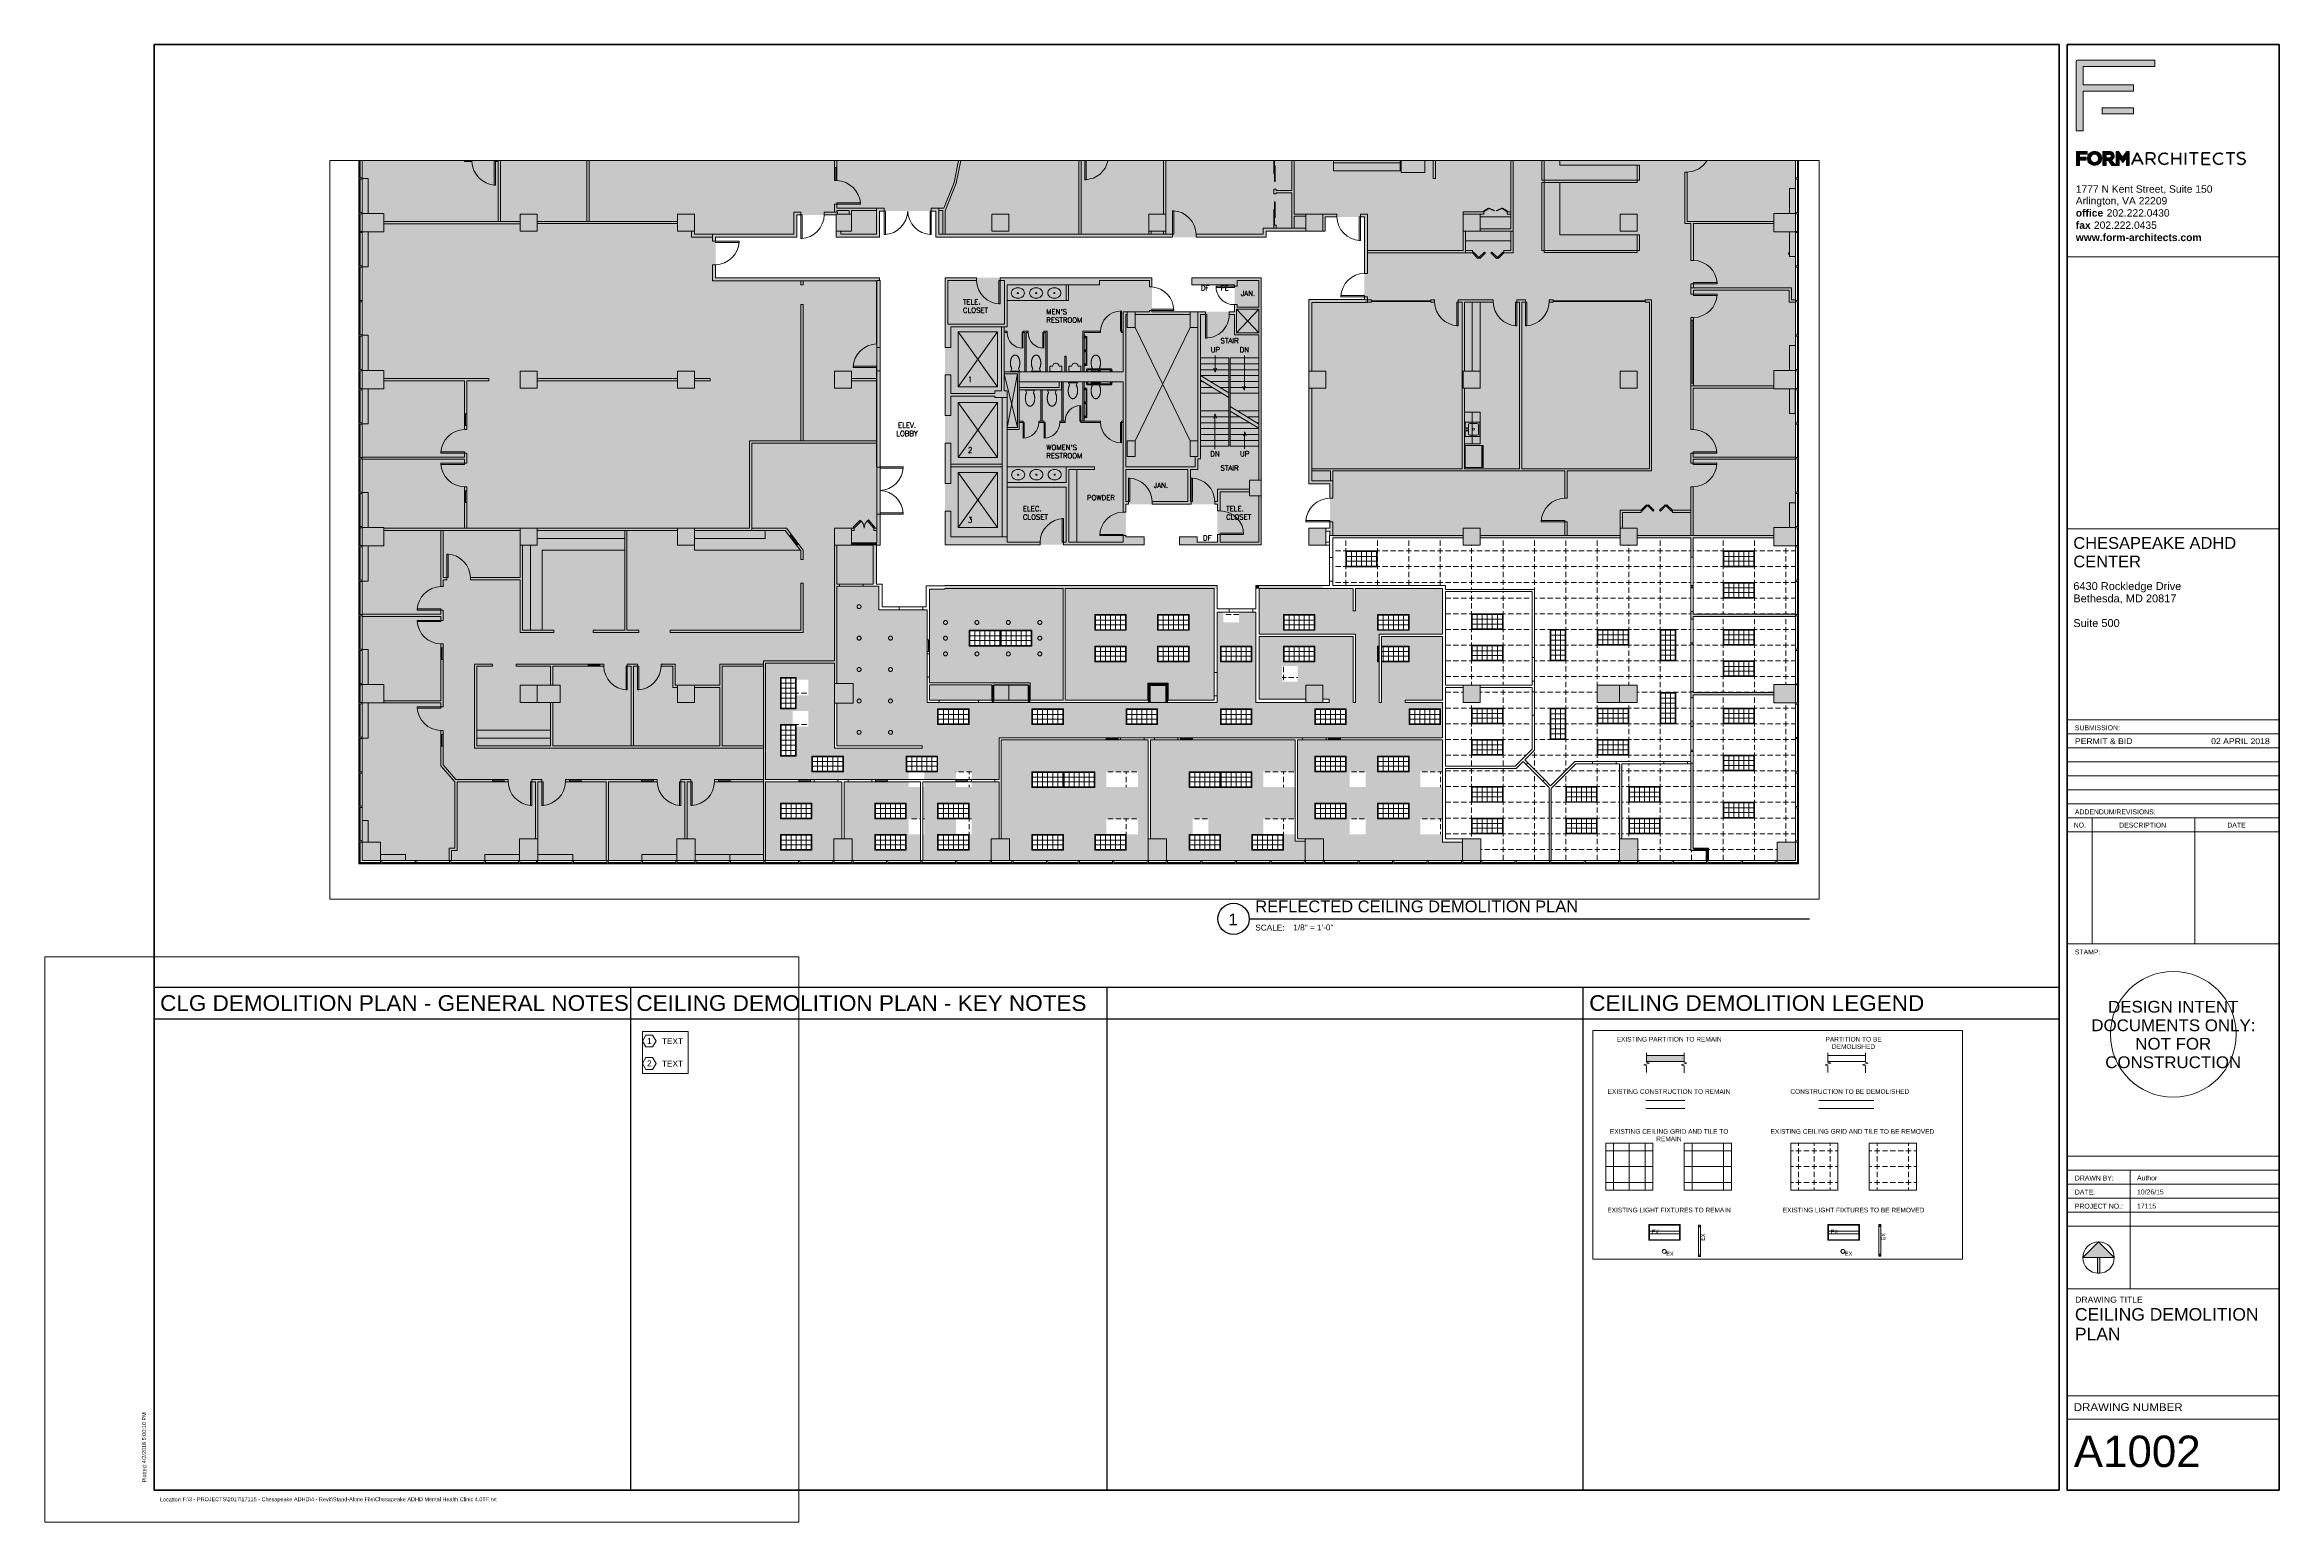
# Paper-space layout 'Layout1' of a CAD drawing. Header units: inches. Extents: x 0 to 35.6, y 0 to 23.5.
# The model-space entities are those that its viewports show. They can reach past a viewport. Long polylines and large blocks are cut down to what shows.
import ezdxf

# ---------------------------------------------------------------- set-up
doc = ezdxf.new("R2010")
doc.units = ezdxf.units.IN
doc.header["$MEASUREMENT"] = 0
for name, pattern in [('Demolished', [0.1875, 0.125, -0.0625]), ('Demolished 3_128_', [0.046875, 0.023437, -0.023437]), ('Demolished 3_16_', [0.28125, 0.1875, -0.09375]), ('Hidden 1_16_', [0.09375, 0.0625, -0.03125])]:
    doc.linetypes.add(name, pattern=pattern)
for name, color, linetype, lineweight in [('A-ANNO-NOTE', 131, 'Continuous', 20), ('A-CLNG', 13, 'Demolished', 9), ('A-CLNG-PATT', 13, 'Demolished', 9), ('A-DETL', 90, 'Continuous', 9), ('A-DETL-DEMO', 6, 'Demolished 3_16_', 9), ('A-DETL-GENF', 92, 'Continuous', 9), ('A-DETL-MEDM', 33, 'Continuous', 20), ('A-DETL-THIN', 151, 'Continuous', 9), ('A-GLAZ', 151, 'Demolished', 9), ('A-GLAZ-EXST', 7, 'Continuous', 9), ('A-WALL-PATT', 111, 'Continuous', 13), ('Bb-col', 7, 'Continuous', 9), ('Bb-cor', 7, 'Continuous', 9), ('Bb-dmiz', 7, 'Continuous', 9), ('Bb-drs', 7, 'Continuous', 9), ('BB-Fill', 7, 'Continuous', 9), ('Bb-fix', 7, 'Continuous', 9), ('BB-Wall', 7, 'Continuous', 9), ('CAD background - for revit_dwg _2_', 8, 'Continuous', 9), ('E-LITE-EQPM', 33, 'Demolished', 9), ('G-ANNO-TEXT', 231, 'Continuous', 9), ('G-ANNO-TTLB', 6, 'Continuous', 9), ('G-ANNO-TTLB-MEDM', 33, 'Continuous', 20), ('G-ANNO-TTLB-THIN', 151, 'Continuous', 9), ('G-ANNO-TTLB-WIDE', 214, 'Continuous', 50), ('I-ANNO-TEXT-EXST', 7, 'Continuous', 9), ('I-WALL', 2, 'Continuous', 13), ('Mullion', 7, 'Continuous', 9)]:
    doc.layers.add(name, color=color, linetype=linetype, lineweight=lineweight)
doc.layers.add('G-ANNO-NPLT', color=191, linetype='Continuous', plot=False)
doc.styles.add('Arial', font='arial.ttf', dxfattribs={"height": 6})
doc.styles.add('Arial_1', font='arial.ttf', dxfattribs={"height": 5.880857})
doc.styles.add('Arial_10', font='arial.ttf', dxfattribs={"height": 0.5})
doc.styles.add('Arial_11', font='arial.ttf', dxfattribs={"height": 0.199219})
doc.styles.add('Arial_12', font='arial.ttf', dxfattribs={"height": 0.1875})
doc.styles.add('Arial_13', font='arial.ttf', dxfattribs={"height": 0.125})
doc.styles.add('Arial_14', font='arial.ttf', dxfattribs={"width": 1.025, "height": 0.25})
doc.styles.add('Arial_2', font='arial.ttf', dxfattribs={"height": 0.09375})
doc.styles.add('Arial_3', font='arial.ttf', dxfattribs={"height": 7.125})
doc.styles.add('Arial_4', font='arial.ttf', dxfattribs={"height": 0.078125})
doc.styles.add('Arial_5', font='arial.ttf', dxfattribs={"width": 1.05, "height": 0.09375})
doc.styles.add('Arial_6', font='arial.ttf', dxfattribs={"width": 1.025, "height": 0.1875})
doc.styles.add('Arial_7', font='arial.ttf', dxfattribs={"width": 1.05, "height": 0.125})
doc.styles.add('Arial_8', font='arial.ttf', dxfattribs={"height": 0.0625})
doc.styles.add('Arial_9', font='arial.ttf', dxfattribs={"height": 0.117188})
doc.styles.add('Arial_B', font='arialbd.ttf', dxfattribs={"height": 0.117188})
doc.styles.add('ROMANS', font='romans__.ttf', dxfattribs={"height": 7.771445})
doc.styles.add('ROMANS_1', font='romans__.ttf', dxfattribs={"width": 0.85, "height": 9})
doc.styles.add('ROMANS_2', font='romans__.ttf', dxfattribs={"height": 6})
pattern_1 = [(0, (1484.95, -280.513), (48, -24), [4, -4, 8, -4, -40]), (0, (1484.95, -280.513), (48, -24), [-20, 8, -4, 8, -4, -16]), (0, (1484.95, -280.513), (48, -24), [-44, 8, -4, 4, 0]), (270, (1484.95, -280.513), (-48, -24), [4, -4, 8, -4, -4]), (270, (1484.95, -280.513), (-48, -24), [-20, 4, 0])]
pattern_2 = [(0, (2204.45, -303.263), (48, -24), [4, -4, 8, -4, -40]), (0, (2204.45, -303.263), (48, -24), [-20, 8, -4, 8, -4, -16]), (0, (2204.45, -303.263), (48, -24), [-44, 8, -4, 4, 0]), (270, (2204.45, -303.263), (-48, -24), [4, -4, 8, -4, -4]), (270, (2204.45, -303.263), (-48, -24), [-20, 4, 0])]

# ---------------------------------------------------------------- blocks, each defined once
blk = doc.blocks.new('FORM D 24 x 36 - Typical Sheet-1508529-CEILING DEMOLITION PLAN')
at = {"layer": 'A-ANNO-NOTE', "lineweight": 9}
h = blk.add_hatch(color=256, dxfattribs=at)
h.paths.add_polyline_path([(33.235, 22.412), (32.735, 22.412), (32.735, 22.511), (33.235, 22.511)], flags=0)
edge = h.paths.add_edge_path(flags=0)
edge.add_line((33.57, 23.268), (33.57, 23.167))
edge.add_line((33.57, 23.167), (32.43, 23.167))
edge.add_line((32.43, 23.167), (32.43, 22.874))
edge.add_line((32.43, 22.874), (33.235, 22.874))
edge.add_line((33.235, 22.874), (33.235, 22.775))
edge.add_line((33.235, 22.775), (32.43, 22.775))
edge.add_line((32.43, 22.775), (32.43, 22.14))
edge.add_line((32.43, 22.14), (32.32, 22.14))
edge.add_line((32.32, 22.14), (32.32, 23.244))
edge.add_arc((32.344, 23.244), 0.0239, 90, 180, ccw=False)
edge.add_line((32.344, 23.268), (33.57, 23.268))
for points in [[(32.375, 21.678), (32.375, 21.592), (32.327, 21.592), (32.327, 21.814), (32.494, 21.814), (32.494, 21.771), (32.375, 21.771), (32.375, 21.721), (32.481, 21.721), (32.481, 21.678)], [(33.06, 21.721), (33.127, 21.813), (33.166, 21.813), (33.166, 21.592), (33.121, 21.592), (33.121, 21.714), (33.061, 21.641), (33.002, 21.714), (33.002, 21.592), (32.957, 21.592), (32.957, 21.813), (32.995, 21.813)]]:
    blk.add_hatch(color=256, dxfattribs=at).paths.add_polyline_path(points, flags=0)
h = blk.add_hatch(color=256, dxfattribs=at)
edge = h.paths.add_edge_path(flags=0)
edge.add_arc((32.613, 21.704), 0.0705, 180, 360)
edge.add_arc((32.613, 21.704), 0.0705, 0, 180)
edge = h.paths.add_edge_path(flags=0)
edge.add_arc((32.613, 21.704), 0.114, 0, 180)
edge.add_arc((32.613, 21.704), 0.114, 180, 360)
h = blk.add_hatch(color=256, dxfattribs=at)
edge = h.paths.add_edge_path(flags=0)
edge.add_arc((32.854, 21.74), 0.0259, 270, 450)
edge.add_line((32.854, 21.766), (32.795, 21.766))
edge.add_line((32.795, 21.766), (32.795, 21.714))
edge.add_line((32.795, 21.714), (32.854, 21.714))
edge = h.paths.add_edge_path(flags=0)
edge.add_arc((32.852, 21.742), 0.0742, -63.8252, 74.0243, ccw=False)
edge.add_line((32.884, 21.675), (32.951, 21.592))
edge.add_line((32.951, 21.592), (32.889, 21.592))
edge.add_line((32.889, 21.592), (32.835, 21.67))
edge.add_line((32.835, 21.67), (32.795, 21.67))
edge.add_line((32.795, 21.67), (32.795, 21.592))
edge.add_line((32.795, 21.592), (32.746, 21.592))
edge.add_line((32.746, 21.592), (32.746, 21.813))
edge.add_line((32.746, 21.813), (32.872, 21.813))
at = {"layer": 'G-ANNO-TTLB'}
h = blk.add_hatch(color=256, dxfattribs=at)
edge = h.paths.add_edge_path(flags=0)
edge.add_line((32.677, 4.463), (32.927, 4.213))
edge.add_line((32.927, 4.213), (32.697, 4.213))
edge.add_line((32.697, 4.213), (32.697, 3.964))
edge.add_arc((32.677, 4.213), 0.25, 265.5358, 274.4642, ccw=False)
edge.add_line((32.658, 3.964), (32.658, 4.213))
edge.add_line((32.658, 4.213), (32.427, 4.213))
edge.add_line((32.427, 4.213), (32.677, 4.463))
at = {"layer": 'A-ANNO-NOTE'}
for p, q in [((32.427, 4.213), (32.677, 4.463)), ((32.677, 4.463), (32.427, 4.213)), ((32.927, 4.213), (32.677, 4.463)), ((32.927, 4.213), (32.677, 4.463)), ((32.927, 4.213), (32.427, 4.213)), ((32.427, 4.213), (32.658, 4.213)), ((32.658, 4.213), (32.658, 3.964)), ((32.658, 4.213), (32.658, 3.964)), ((32.697, 4.213), (32.697, 3.964)), ((32.697, 3.964), (32.697, 4.213)), ((32.697, 4.213), (32.927, 4.213))]:
    blk.add_line(p, q, dxfattribs=at)
blk.add_circle((32.677, 4.213), 0.25, dxfattribs=at)
blk.add_arc((32.677, 4.213), 0.25, 265.5358, 274.4642, dxfattribs=at)
blk.add_arc((32.677, 4.213), 0.25, 265.5358, 274.4642, dxfattribs=at)
at = {"layer": 'G-ANNO-TTLB'}
for p, q in [((32.32, 23.244), (32.32, 22.14)), ((33.57, 23.268), (32.344, 23.268)), ((32.43, 22.874), (32.43, 23.167)), ((32.43, 23.167), (33.57, 23.167)), ((33.57, 23.167), (33.57, 23.268)), ((33.235, 22.874), (32.43, 22.874)), ((32.43, 22.14), (32.43, 22.775)), ((32.43, 22.775), (33.235, 22.775)), ((33.235, 22.775), (33.235, 22.874)), ((33.235, 22.511), (32.735, 22.511)), ((32.735, 22.511), (32.735, 22.412)), ((32.735, 22.412), (33.235, 22.412)), ((33.235, 22.412), (33.235, 22.511)), ((32.32, 22.14), (32.43, 22.14)), ((32.494, 21.814), (32.327, 21.814)), ((32.327, 21.814), (32.327, 21.592)), ((32.375, 21.721), (32.375, 21.771)), ((32.375, 21.771), (32.494, 21.771)), ((32.481, 21.721), (32.375, 21.721)), ((32.481, 21.678), (32.481, 21.721)), ((32.494, 21.771), (32.494, 21.814)), ((32.872, 21.813), (32.746, 21.813)), ((32.746, 21.813), (32.746, 21.592)), ((32.795, 21.714), (32.795, 21.766)), ((32.795, 21.766), (32.854, 21.766)), ((32.854, 21.714), (32.795, 21.714)), ((32.995, 21.813), (32.957, 21.813)), ((32.957, 21.813), (32.957, 21.592)), ((33.06, 21.721), (32.995, 21.813)), ((33.002, 21.592), (33.002, 21.714)), ((33.002, 21.714), (33.061, 21.641)), ((33.127, 21.813), (33.06, 21.721)), ((33.061, 21.641), (33.121, 21.714)), ((33.121, 21.714), (33.121, 21.592)), ((33.166, 21.813), (33.127, 21.813)), ((33.166, 21.592), (33.166, 21.813)), ((32.327, 21.592), (32.375, 21.592)), ((32.375, 21.678), (32.481, 21.678)), ((32.375, 21.592), (32.375, 21.678)), ((32.746, 21.592), (32.795, 21.592)), ((32.795, 21.592), (32.795, 21.67)), ((32.795, 21.67), (32.835, 21.67)), ((32.835, 21.67), (32.889, 21.592)), ((32.951, 21.592), (32.884, 21.675)), ((32.889, 21.592), (32.951, 21.592)), ((32.957, 21.592), (33.002, 21.592)), ((33.121, 21.592), (33.166, 21.592))]:
    blk.add_line(p, q, dxfattribs=at)
at = {"layer": 'G-ANNO-TTLB', "lineweight": 70}
for p, q in [((33.289, 21.79), (33.204, 21.608)), ((33.289, 21.79), (33.38, 21.609)), ((33.44, 21.79), (33.524, 21.79)), ((33.44, 21.609), (33.44, 21.79)), ((33.44, 21.69), (33.516, 21.69)), ((33.516, 21.69), (33.575, 21.609)), ((33.849, 21.79), (33.849, 21.609)), ((33.849, 21.705), (33.982, 21.705)), ((33.982, 21.79), (33.982, 21.609)), ((34.061, 21.79), (34.061, 21.609)), ((34.263, 21.79), (34.124, 21.79)), ((34.193, 21.79), (34.193, 21.609)), ((34.326, 21.79), (34.45, 21.79)), ((34.326, 21.79), (34.326, 21.609)), ((34.326, 21.705), (34.438, 21.705)), ((34.845, 21.79), (34.706, 21.79)), ((34.775, 21.79), (34.775, 21.609)), ((33.35, 21.668), (33.232, 21.668)), ((34.326, 21.609), (34.45, 21.609))]:
    blk.add_line(p, q, dxfattribs=at)
at = {"layer": 'G-ANNO-TTLB', "lineweight": 30}
for p, q in [((1.74, 8.514), (32.052, 8.514)), ((9.318, 8.514), (9.318, 0.514)), ((16.896, 8.514), (16.896, 0.514)), ((24.474, 8.514), (24.474, 0.514)), ((1.74, 8.014), (32.052, 8.014)), ((24.474, 0.514), (32.052, 0.514))]:
    blk.add_line(p, q, dxfattribs=at)
at = {"layer": 'G-ANNO-TTLB'}
for centre, radius, start, end in [((32.344, 23.244), 0.0239, 90, 180), ((32.613, 21.704), 0.114, 0, 180), ((32.613, 21.704), 0.114, 180, 0), ((32.613, 21.704), 0.0705, 0, 180), ((32.613, 21.704), 0.0705, 180, 0), ((32.854, 21.74), 0.0259, 270, 90), ((32.852, 21.742), 0.0742, 296.1748, 74.0243)]:
    blk.add_arc(centre, radius, start, end, dxfattribs=at)
at = {"layer": 'G-ANNO-TTLB', "lineweight": 70}
for centre, radius, start, end in [((33.524, 21.74), 0.0501, 261.4304, 90), ((33.724, 21.699), 0.0905, 90, 270), ((33.724, 21.699), 0.0905, 51.4628, 90), ((34.596, 21.699), 0.0905, 90, 270), ((34.596, 21.699), 0.0905, 51.4628, 90), ((34.948, 21.703), 0.0959, 55.5053, 88.7721), ((33.724, 21.691), 0.0819, 270, 318), ((34.596, 21.691), 0.0819, 270, 318), ((34.952, 21.703), 0.0959, 226.4492, 268.7721)]:
    blk.add_arc(centre, radius, start, end, dxfattribs=at)
for points in [[(34.95, 21.799), (34.897, 21.805), (34.844, 21.738), (34.942, 21.705)], [(34.95, 21.607), (35.007, 21.61), (35.05, 21.69), (34.942, 21.705)]]:
    blk.add_open_spline(points, degree=3, dxfattribs=at)
at = {"layer": 'G-ANNO-TTLB-MEDM'}
for p, q in [((32.177, 20.139), (35.552, 20.139)), ((32.177, 15.81), (35.552, 15.81)), ((32.177, 12.769), (35.552, 12.769)), ((32.177, 12.547), (35.552, 12.547)), ((32.177, 12.324), (35.552, 12.324)), ((32.177, 12.101), (35.552, 12.101)), ((32.177, 11.878), (35.552, 11.878)), ((32.177, 11.655), (35.552, 11.655)), ((32.177, 11.432), (35.552, 11.432)), ((32.177, 11.209), (35.552, 11.209)), ((32.177, 10.986), (35.552, 10.986)), ((35.552, 9.203), (32.177, 9.203)), ((35.552, 2.014), (32.177, 2.014)), ((35.552, 1.639), (32.177, 1.639))]:
    blk.add_line(p, q, dxfattribs=at)
at = {"layer": 'G-ANNO-TTLB-THIN'}
for p, q in [((32.576, 9.203), (32.576, 11.209)), ((34.206, 9.203), (34.206, 11.209)), ((32.177, 5.828), (35.552, 5.828)), ((32.177, 5.605), (35.552, 5.605)), ((32.177, 5.382), (35.552, 5.382)), ((33.177, 5.605), (33.177, 3.713)), ((32.177, 5.159), (35.552, 5.159)), ((32.177, 4.936), (35.552, 4.936)), ((32.177, 4.713), (35.552, 4.713)), ((32.177, 3.713), (35.552, 3.713))]:
    blk.add_line(p, q, dxfattribs=at)
blk.add_circle((33.865, 7.765), 1, dxfattribs=at)
at = {"layer": 'G-ANNO-TTLB-WIDE'}
for p, q in [((32.052, 23.514), (1.74, 23.514)), ((1.74, 23.514), (1.74, 0.514)), ((32.052, 0.514), (32.052, 23.514)), ((32.177, 23.514), (32.177, 0.514)), ((32.177, 23.514), (35.552, 23.514)), ((35.552, 23.514), (35.552, 0.514)), ((1.74, 0.514), (32.052, 0.514)), ((32.177, 0.514), (35.552, 0.514))]:
    blk.add_line(p, q, dxfattribs=at)
blk.add_circle((32.613, 21.704), 0.0705, dxfattribs=at)
at = {"layer": 'G-ANNO-TTLB', "attachment_point": 1}
for s, insert, char_height, width, style in [('Arlington, VA 22209', (32.314, 21.088), 0.11719, 1.81169, 'Arial_9'), ('1777 N Kent Street, Suite 150', (32.314, 21.275), 0.11719, 2.70806, 'Arial_9'), ('fax ', (32.314, 20.7), 0.1172, 0.35034, 'Arial_B'), ('office', (32.314, 20.895), 0.1172, 0.53972, 'Arial_B'), ('202.222.0435', (32.603, 20.7), 0.11719, 1.24988, 'Arial_9'), (' 202.222.0430', (32.76, 20.895), 0.11719, 1.30669, 'Arial_9'), ('www.form-architects.com', (32.314, 20.505), 0.11719, 2.48712, 'Arial_B'), ('SUBMISSION:', (32.3, 12.682), 0.07812, 0.89006, 'Arial_4'), ('NO.', (32.282, 11.134), 0.0781, 0.23988, 'Arial_4'), ('ADDENDUM/REVISIONS:', (32.3, 11.344), 0.07812, 1.60022, 'Arial_4'), ('DESCRIPTION', (33.006, 11.134), 0.07812, 0.92794, 'Arial_4'), ('DATE', (34.725, 11.134), 0.0781, 0.36297, 'Arial_4'), ('STAMP:', (32.3, 9.115), 0.0781, 0.505, 'Arial_4'), ('DESIGN INTENT', (32.828, 8.298), 0.1875, 2.52342, 'Arial_6'), ('DOCUMENTS ONLY:', (32.562, 8.003), 0.1875, 3.17045, 'Arial_6'), ('NOT FOR', (33.261, 7.709), 0.1875, 1.47523, 'Arial_6'), ('CONSTRUCTION', (32.783, 7.415), 0.1875, 2.63665, 'Arial_6'), ('DRAWN BY:', (32.3, 5.517), 0.0781, 0.77328, 'Arial_4'), ('DATE:', (32.3, 5.294), 0.0781, 0.40084, 'Arial_4'), ('PROJECT NO.:', (32.3, 5.071), 0.07812, 0.95003, 'Arial_4'), ('DRAWING TITLE', (32.304, 3.59), 0.09375, 1.32231, 'Arial_5'), ('DRAWING NUMBER', (32.282, 1.896), 0.125, 2.10112, 'Arial_7'), ('Location:', (1.834, 0.394), 0.0625, 0.43241, 'Arial_8')]:
    blk.add_mtext(s, dxfattribs=dict(at, insert=insert, char_height=char_height, width=width, style=style))
at = {"layer": 'G-ANNO-TTLB', "insert": (1.554, 0.636), "char_height": 0.0625, "width": 0.36297, "attachment_point": 1, "rotation": 90, "style": 'Arial_8'}
blk.add_mtext('Plotted:', dxfattribs=at)
blk = doc.blocks.new('Viewport - Default-43798-CEILING DEMOLITION PLAN')
at = {"layer": 'G-ANNO-TTLB', "lineweight": 30}
blk.add_circle((-0.25, 0), 0.25, dxfattribs=at)
at = {"layer": 'G-ANNO-TTLB', "insert": (0.097, -0.092), "char_height": 0.0937, "width": 0.57128, "attachment_point": 1, "style": 'Arial_2'}
blk.add_mtext('SCALE:', dxfattribs=at)
blk = doc.blocks.new('CAD background - for revit_dwg_TOI-P5-1679634-Reflected Ceiling Demolition Plan')
at = {"layer": 'Bb-fix', "flags": 128}
blk.add_lwpolyline([(13.95312, 7.097652), (14.59374, 7.035156), (15.218748, 6.957036), (15.82812, 6.86328), (16.437492, 6.738288), (17.03124, 6.59766), (17.625, 6.441408), (18.1875, 6.269532), (18.734376, 6.082032), (19.28124, 5.878908), (19.796868, 5.644536), (20.281248, 5.410152), (20.765616, 5.160156), (21.203124, 4.894536), (21.64062, 4.597656), (22.031244, 4.316412), (22.406244, 4.003908), (22.749996, 3.691404), (23.0625, 3.363288), (23.359368, 3.019536), (23.609376, 2.675784), (23.828124, 2.332032), (24.031248, 1.972656), (24.1875, 1.597656), (24.312492, 1.23828), (24.406248, 0.86328), (24.468744, 0.48828), (24.499992, 0.11328), (24.499992, -0.238284), (24.45312, -0.613284), (24.375, -0.988284), (24.281244, -1.363284), (24.140616, -1.72266), (23.96874, -2.082036), (23.765616, -2.4414), (23.531244, -2.800776), (23.265624, -3.144528), (22.968744, -3.472656), (22.640616, -3.800784), (22.28124, -4.113276), (21.90624, -4.410156), (21.499992, -4.707036), (21.062496, -4.972656), (20.609376, -5.238276), (20.124996, -5.488284), (19.624992, -5.722656), (19.09374, -5.941404), (18.5625, -6.144528), (18, -6.332028), (17.421876, -6.503904), (16.84374, -6.644532), (16.234368, -6.78516), (15.624996, -6.894528), (15, -6.988284), (14.374992, -7.066404), (13.749996, -7.113276), (13.109376, -7.16016), (12.468744, -7.175784), (11.828124, -7.16016), (11.187492, -7.144524), (10.546872, -7.097652), (9.90624, -7.035156), (9.281244, -6.957036), (8.671872, -6.86328), (8.0625, -6.738276), (7.46874, -6.59766), (6.874992, -6.441408), (6.312492, -6.269532), (5.765616, -6.082032), (5.21874, -5.878908), (4.703124, -5.644524), (4.218744, -5.410152), (3.703116, -5.144532), (0, -6.988284), (0, 6.988284), (3.703116, 5.128908), (4.374996, 5.488284), (4.875, 5.722656), (5.40624, 5.941404), (5.937492, 6.144528), (6.499992, 6.332028), (7.078116, 6.503904), (7.65624, 6.644532), (8.265624, 6.78516), (8.874996, 6.894528), (9.499992, 6.988284), (10.125, 7.066404), (10.749996, 7.113288), (11.390616, 7.16016), (12.031248, 7.175784), (12.671868, 7.16016), (13.3125, 7.144536)], close=True, dxfattribs=at)
blk = doc.blocks.new('CAD background - for revit_dwg_TOI-P5-1679635-Reflected Ceiling Demolition Plan')
at = {"layer": 'Bb-fix', "flags": 128}
blk.add_lwpolyline([(13.95312, 7.097652), (14.59374, 7.035156), (15.218748, 6.957036), (15.82812, 6.86328), (16.437492, 6.738288), (17.03124, 6.59766), (17.625, 6.441408), (18.1875, 6.269532), (18.734376, 6.082032), (19.28124, 5.878908), (19.796868, 5.644536), (20.281248, 5.410152), (20.765616, 5.160156), (21.203124, 4.894536), (21.64062, 4.597656), (22.031244, 4.316412), (22.406244, 4.003908), (22.749996, 3.691404), (23.0625, 3.363288), (23.359368, 3.019536), (23.609376, 2.675784), (23.828124, 2.332032), (24.031248, 1.972656), (24.1875, 1.597656), (24.312492, 1.23828), (24.406248, 0.86328), (24.468744, 0.48828), (24.499992, 0.11328), (24.499992, -0.238284), (24.45312, -0.613284), (24.375, -0.988284), (24.281244, -1.363284), (24.140616, -1.72266), (23.96874, -2.082036), (23.765616, -2.4414), (23.531244, -2.800776), (23.265624, -3.144528), (22.968744, -3.472656), (22.640616, -3.800784), (22.28124, -4.113276), (21.90624, -4.410156), (21.499992, -4.707036), (21.062496, -4.972656), (20.609376, -5.238276), (20.124996, -5.488284), (19.624992, -5.722656), (19.09374, -5.941404), (18.5625, -6.144528), (18, -6.332028), (17.421876, -6.503904), (16.84374, -6.644532), (16.234368, -6.78516), (15.624996, -6.894528), (15, -6.988284), (14.374992, -7.066404), (13.749996, -7.113276), (13.109376, -7.16016), (12.468744, -7.175784), (11.828124, -7.16016), (11.187492, -7.144524), (10.546872, -7.097652), (9.90624, -7.035156), (9.281244, -6.957036), (8.671872, -6.86328), (8.0625, -6.738276), (7.46874, -6.59766), (6.874992, -6.441408), (6.312492, -6.269532), (5.765616, -6.082032), (5.21874, -5.878908), (4.703124, -5.644524), (4.218744, -5.410152), (3.703116, -5.144532), (0, -6.988284), (0, 6.988284), (3.703116, 5.128908), (4.374996, 5.488284), (4.875, 5.722656), (5.40624, 5.941404), (5.937492, 6.144528), (6.499992, 6.332028), (7.078116, 6.503904), (7.65624, 6.644532), (8.265624, 6.78516), (8.874996, 6.894528), (9.499992, 6.988284), (10.125, 7.066404), (10.749996, 7.113288), (11.390616, 7.16016), (12.031248, 7.175784), (12.671868, 7.16016), (13.3125, 7.144536)], close=True, dxfattribs=at)
blk = doc.blocks.new('CAD background - for revit_dwg_URN-P1-1679636-Reflected Ceiling Demolition Plan')
at = {"layer": 'Bb-fix', "flags": 128}
for points in [[(0.093744, 8.613282), (0.367188, 8.886714), (0.742188, 8.988282), (7.242192, 8.988282), (7.60938, 8.886714), (7.890624, 8.613282), (8.000004, 8.238282), (8.000004, 4.996086), (9.023436, 4.777338)], [(9.023436, 4.777338), (9.984372, 4.347654), (10.828128, 3.73047), (11.531256, 2.957022), (12.062496, 2.050782), (12.390624, 1.050774), (12.500004, 0.011718), (12.390624, -1.02735), (12.07812, -2.027346), (11.554692, -2.933598), (10.859376, -3.714846), (10.01562, -4.339842), (9.054684, -4.769538), (8.000004, -4.996098), (8.000004, -8.246094), (7.898436, -8.613282), (7.625004, -8.894538), (7.250004, -8.996094), (0.742188, -8.996094), (0.367188, -8.886726), (0.093744, -8.613282), (0, -8.246094), (0, 8.246094), (0.093744, 8.613282)]]:
    blk.add_lwpolyline(points, dxfattribs=at)
blk = doc.blocks.new('CAD background - for revit_dwg_RAIL-P2-1679637-Reflected Ceiling Demolition Plan')
at = {"layer": 'Bb-cor', "flags": 128}
for points in [[(1.5, 42.992196), (1.5, 39.992196), (0, 39.992196), (0, 42.992196)], [(1.5, 21.492192), (1.5, 18.500004), (0, 18.500004), (0, 21.492192)], [(1.5, 0), (1.5, -3), (0, -3), (0, 0)]]:
    blk.add_lwpolyline(points, close=True, dxfattribs=at)
for points in [[(1.5, 42.242196), (3.500004, 42.242196), (3.875004, 42.164064), (4.203132, 41.945316), (4.42188, 41.617188), (4.5, 41.242188), (4.5, -1.249992), (4.42188, -1.624992), (4.203132, -1.95312), (3.875004, -2.171868), (3.500004, -2.25), (1.5, -2.25)], [(1.5, 40.742196), (2.000004, 40.742196), (2.375004, 40.664064), (2.703132, 40.445316), (2.92188, 40.117188), (3, 39.742188), (3, 21.734376), (2.92188, 21.351564), (2.703132, 21.023448), (2.375004, 20.804688), (2.000004, 20.73438), (1.5, 20.742192)], [(1.5, 19.250004), (2.000004, 19.257816), (2.375004, 19.187508), (2.703132, 18.96876), (2.92188, 18.640632), (3, 18.25782), (3, 0.250008), (2.92188, -0.124992), (2.703132, -0.45312), (2.375004, -0.671868), (2.000004, -0.75), (1.5, -0.75)]]:
    blk.add_lwpolyline(points, dxfattribs=at)
blk = doc.blocks.new('CAD background - for revit_dwg_RAIL-P1-1679638-Reflected Ceiling Demolition Plan')
at = {"layer": 'Bb-cor', "flags": 128}
for points in [[(1.5, 39.992196), (1.5, 36.992196), (0, 36.992196), (0, 39.992196)], [(1.5, 21.492192), (1.5, 18.500004), (0, 18.500004), (0, 21.492192)], [(1.5, 3), (1.5, 0), (0, 0), (0, 3)]]:
    blk.add_lwpolyline(points, close=True, dxfattribs=at)
for points in [[(1.5, 39.242196), (3.500004, 39.242196), (3.875004, 39.164064), (4.203132, 38.945316), (4.42188, 38.617188), (4.5, 38.242188), (4.5, 1.750008), (4.42188, 1.375008), (4.203132, 1.04688), (3.875004, 0.828132), (3.500004, 0.75), (1.5, 0.75)], [(1.5, 37.742196), (2.000004, 37.742196), (2.375004, 37.664064), (2.703132, 37.445316), (2.92188, 37.117188), (3, 36.742188), (3, 21.734376), (2.92188, 21.351564), (2.703132, 21.023448), (2.375004, 20.804688), (2.000004, 20.73438), (1.5, 20.742192)], [(1.5, 19.250004), (2.000004, 19.257816), (2.375004, 19.187508), (2.703132, 18.96876), (2.92188, 18.640632), (3, 18.25782), (3, 3.250008), (2.92188, 2.875008), (2.703132, 2.54688), (2.375004, 2.328132), (2.000004, 2.25), (1.5, 2.25)]]:
    blk.add_lwpolyline(points, dxfattribs=at)
blk = doc.blocks.new('CAD background - for revit_dwg_RAIL-P1-1679639-Reflected Ceiling Demolition Plan')
at = {"layer": 'Bb-cor', "flags": 128}
for points in [[(1.5, 39.992196), (1.5, 36.992196), (0, 36.992196), (0, 39.992196)], [(1.5, 21.492192), (1.5, 18.500004), (0, 18.500004), (0, 21.492192)], [(1.5, 3), (1.5, 0), (0, 0), (0, 3)]]:
    blk.add_lwpolyline(points, close=True, dxfattribs=at)
for points in [[(1.5, 39.242196), (3.500004, 39.242196), (3.875004, 39.164064), (4.203132, 38.945316), (4.42188, 38.617188), (4.5, 38.242188), (4.5, 1.750008), (4.42188, 1.375008), (4.203132, 1.04688), (3.875004, 0.828132), (3.500004, 0.75), (1.5, 0.75)], [(1.5, 37.742196), (2.000004, 37.742196), (2.375004, 37.664064), (2.703132, 37.445316), (2.92188, 37.117188), (3, 36.742188), (3, 21.734376), (2.92188, 21.351564), (2.703132, 21.023448), (2.375004, 20.804688), (2.000004, 20.73438), (1.5, 20.742192)], [(1.5, 19.250004), (2.000004, 19.257816), (2.375004, 19.187508), (2.703132, 18.96876), (2.92188, 18.640632), (3, 18.25782), (3, 3.250008), (2.92188, 2.875008), (2.703132, 2.54688), (2.375004, 2.328132), (2.000004, 2.25), (1.5, 2.25)]]:
    blk.add_lwpolyline(points, dxfattribs=at)
blk = doc.blocks.new('CAD background - for revit_dwg_RAIL-P2-1679640-Reflected Ceiling Demolition Plan')
at = {"layer": 'Bb-cor', "flags": 128}
for points in [[(1.5, 42.992196), (1.5, 39.992196), (0, 39.992196), (0, 42.992196)], [(1.5, 21.492192), (1.5, 18.500004), (0, 18.500004), (0, 21.492192)], [(1.5, 0), (1.5, -3), (0, -3), (0, 0)]]:
    blk.add_lwpolyline(points, close=True, dxfattribs=at)
for points in [[(1.5, 42.242196), (3.500004, 42.242196), (3.875004, 42.164064), (4.203132, 41.945316), (4.42188, 41.617188), (4.5, 41.242188), (4.5, -1.249992), (4.42188, -1.624992), (4.203132, -1.95312), (3.875004, -2.171868), (3.500004, -2.25), (1.5, -2.25)], [(1.5, 40.742196), (2.000004, 40.742196), (2.375004, 40.664064), (2.703132, 40.445316), (2.92188, 40.117188), (3, 39.742188), (3, 21.734376), (2.92188, 21.351564), (2.703132, 21.023448), (2.375004, 20.804688), (2.000004, 20.73438), (1.5, 20.742192)], [(1.5, 19.250004), (2.000004, 19.257816), (2.375004, 19.187508), (2.703132, 18.96876), (2.92188, 18.640632), (3, 18.25782), (3, 0.250008), (2.92188, -0.124992), (2.703132, -0.45312), (2.375004, -0.671868), (2.000004, -0.75), (1.5, -0.75)]]:
    blk.add_lwpolyline(points, dxfattribs=at)
blk = doc.blocks.new('CAD background - for revit_dwg _2_-1679633-Reflected Ceiling Demolition Plan')
at = {"lineweight": 9}
h = blk.add_hatch(color=256, dxfattribs=at)
h.paths.add_polyline_path([(1473.5, 5), (1473.5, 38), (1445.5, 38), (1445.5, 5)], flags=0)
h.paths.add_polyline_path([(2194, 5), (2194, 33), (2166, 33), (2166, 5)], flags=0)
h.paths.add_polyline_path([(1953.5, 5), (1953.5, 38), (1925.5, 38), (1925.5, 5), (1945.807, 5)], flags=0)
h.paths.add_polyline_path([(245.5, 5), (273.5, 5), (273.5, 38), (245.5, 38)], flags=0)
h.paths.add_polyline_path([(485.5, 5), (513.5, 5), (513.5, 38), (485.5, 38)], flags=0)
h.paths.add_polyline_path([(1713.5, 5), (1713.5, 38), (1685.5, 38), (1685.5, 5), (1686.5, 5)], flags=0)
h.paths.add_polyline_path([(725.5, 5), (753.5, 5), (753.5, 38), (725.5, 38), (725.5, 20.5)], flags=0)
h.paths.add_polyline_path([(1233.5, 5), (1233.5, 38), (1205.5, 38), (1205.5, 5), (1209, 5)], flags=0)
h.paths.add_polyline_path([(993.5, 5), (993.5, 38), (965.5, 38), (965.5, 5), (978.997, 5)], flags=0)
h.paths.add_polyline_path([(740, 245), (755, 245), (755, 275.5), (726.5, 275.5), (726.5, 245), (730, 245)], flags=0)
h.paths.add_polyline_path([(2164, 245.5), (2194, 245.5), (2194, 273.5), (2161, 273.5), (2161, 245.5)], flags=0)
h.paths.add_polyline_path([(5, 245.5), (38, 245.5), (38, 273.5), (5, 273.5), (5, 246.5)], flags=0)
h.paths.add_polyline_path([(1945.807, 246.5), (1952.5, 246.5), (1952.5, 272.5), (1891.5, 272.5), (1891.5, 246.5), (1939.5, 246.5)], flags=0)
h.paths.add_polyline_path([(512.5, 246.5), (512.5, 272.5), (486.5, 272.5), (486.5, 246.5), (490.575, 246.5)], flags=0)
h.paths.add_polyline_path([(1446.5, 246.5), (1472.5, 246.5), (1472.5, 272.5), (1446.5, 272.5), (1446.5, 251.375)], flags=0)
h.paths.add_polyline_path([(1232.5, 246.5), (1232.5, 272.25), (1208.75, 272.25), (1208.75, 246.5), (1220, 246.5)], flags=0)
h.paths.add_polyline_path([(1699.5, 246.5), (1712.5, 246.5), (1712.5, 272.5), (1686.5, 272.5), (1686.5, 246.5)], flags=0)
h.paths.add_polyline_path([(1022, 250), (1022, 272.5), (970, 272.5), (970, 250), (1019.75, 250)], flags=0)
h.paths.add_polyline_path([(2194, 485.5), (2194, 513.5), (2161, 513.5), (2161, 485.5), (2164, 485.5)], flags=0)
h.paths.add_polyline_path([(38, 485.5), (38, 513.5), (5, 513.5), (5, 485.5)], flags=0)
h.paths.add_polyline_path([(1450.775, 486.5), (1476.775, 486.5), (1476.775, 512.5), (1450.775, 512.5), (1450.775, 509.99)], flags=0)
h.paths.add_polyline_path([(1952.5, 486.5), (1952.5, 512.5), (1926.5, 512.5), (1926.5, 486.5), (1945.807, 486.5)], flags=0)
h.paths.add_polyline_path([(1712.5, 486.5), (1712.5, 512.5), (1686.5, 512.5), (1686.5, 486.5), (1699.5, 486.5)], flags=0)
h.paths.add_polyline_path([(730, 486.5), (752.5, 486.5), (752.5, 512.5), (726.5, 512.5), (726.5, 486.5)], flags=0)
h.paths.add_polyline_path([(272.5, 486.5), (272.5, 512.5), (246.5, 512.5), (246.5, 486.5)], flags=0)
h.paths.add_polyline_path([(512.5, 486.5), (512.5, 512.5), (486.5, 512.5), (486.5, 486.5)], flags=0)
h.paths.add_polyline_path([(2161, 725.5), (2194, 725.5), (2194, 753.5), (2161, 753.5), (2161, 726.5)], flags=0)
h.paths.add_polyline_path([(5, 725.5), (38, 725.5), (38, 753.5), (5, 753.5)], flags=0)
h.paths.add_polyline_path([(726.5, 726.5), (752.5, 726.5), (752.5, 752.5), (726.5, 752.5)], flags=0)
h.paths.add_polyline_path([(1466.286, 726.5), (1476.775, 726.5), (1476.775, 752.5), (1450.775, 752.5), (1450.775, 726.5)], flags=0)
h.paths.add_polyline_path([(512.5, 726.5), (512.5, 752.5), (486.5, 752.5), (486.5, 726.5)], flags=0)
h.paths.add_polyline_path([(1926.5, 726.5), (1952.5, 726.5), (1952.5, 752.5), (1926.5, 752.5)], flags=0)
h.paths.add_polyline_path([(1712.5, 726.5), (1712.5, 752.5), (1686.5, 752.5), (1686.5, 726.5)], flags=0)
h.paths.add_polyline_path([(246.5, 726.5), (272.5, 726.5), (272.5, 752.5), (246.5, 752.5)], flags=0)
h.paths.add_polyline_path([(5, 965.5), (38, 965.5), (38, 993.5), (5, 993.5)], flags=0)
h.paths.add_polyline_path([(2194, 965.5), (2194, 993.5), (2161, 993.5), (2161, 965.5)], flags=0)
h.paths.add_polyline_path([(752.5, 966.5), (752.5, 992.5), (728.812, 992.5), (728.812, 966.5)], flags=0)
h.paths.add_polyline_path([(1206.5, 966.5), (1232.5, 966.5), (1232.5, 992.5), (1206.5, 992.5), (1206.5, 977.339)], flags=0)
h.paths.add_polyline_path([(272.5, 966.5), (272.5, 992.5), (246.5, 992.5), (246.5, 966.5)], flags=0)
h.paths.add_polyline_path([(1926.5, 966.5), (1952.5, 966.5), (1952.5, 992.5), (1926.5, 992.5), (1926.5, 988)], flags=0)
h.paths.add_polyline_path([(1446.5, 966.5), (1472.5, 966.5), (1472.5, 992.5), (1446.5, 992.5), (1446.5, 981.007)], flags=0)
h.paths.add_polyline_path([(1686.5, 966.5), (1712.5, 966.5), (1712.5, 992.5), (1686.5, 992.5), (1686.5, 988)], flags=0)
h.paths.add_polyline_path([(992.5, 966.5), (992.5, 992.5), (966.5, 992.5), (966.5, 966.5)], flags=0)
h.paths.add_polyline_path([(512.5, 966.5), (512.5, 992.5), (486.5, 992.5), (486.5, 966.5)], flags=0)
at = {"layer": 'A-GLAZ-EXST'}
for p, q in [((1.125, 1074.29), (1.125, 1047.75)), ((1.875, 1074.29), (1.875, 1047.75)), ((2197.125, 1047.75), (2197.125, 1074.29)), ((2197.875, 1047.75), (2197.875, 1074.29)), ((1.125, 1045.75), (1.125, 995)), ((1.875, 1045.75), (1.875, 995)), ((2197.125, 995), (2197.125, 1045.75)), ((2197.875, 995), (2197.875, 1045.75)), ((1.125, 993), (1.125, 966)), ((1.875, 993), (1.875, 966)), ((2197.125, 966), (2197.125, 993)), ((2197.875, 966), (2197.875, 993)), ((1.125, 964), (1.125, 913.25)), ((1.875, 964), (1.875, 913.25)), ((2197.125, 913.25), (2197.125, 964)), ((2197.875, 913.25), (2197.875, 964)), ((1.125, 911.25), (1.125, 807.75)), ((1.875, 911.25), (1.875, 807.75)), ((2197.125, 860.5), (2197.125, 911.25)), ((2197.875, 860.5), (2197.875, 911.25)), ((2197.125, 807.75), (2197.125, 858.5)), ((2197.875, 807.75), (2197.875, 858.5)), ((1.125, 805.75), (1.125, 755)), ((1.875, 805.75), (1.875, 755)), ((2197.125, 755), (2197.125, 805.75)), ((2197.875, 755), (2197.875, 805.75)), ((1.125, 753), (1.125, 726)), ((1.875, 753), (1.875, 726)), ((2197.125, 726), (2197.125, 753)), ((2197.875, 726), (2197.875, 753)), ((1.125, 724), (1.125, 673.25)), ((1.875, 724), (1.875, 673.25)), ((2197.125, 673.25), (2197.125, 724)), ((2197.875, 673.25), (2197.875, 724)), ((1.125, 671.25), (1.125, 620.5)), ((1.875, 671.25), (1.875, 620.5)), ((2197.125, 620.5), (2197.125, 671.25)), ((2197.875, 620.5), (2197.875, 671.25)), ((1.125, 618.5), (1.125, 567.75)), ((1.875, 618.5), (1.875, 567.75)), ((2197.125, 567.75), (2197.125, 618.5)), ((2197.875, 567.75), (2197.875, 618.5)), ((1.125, 565.75), (1.125, 486)), ((1.875, 565.75), (1.875, 486)), ((2197.125, 515), (2197.125, 565.75)), ((2197.875, 515), (2197.875, 565.75)), ((2197.125, 486), (2197.125, 513)), ((2197.875, 486), (2197.875, 513)), ((1.125, 484), (1.125, 433.25)), ((1.875, 484), (1.875, 433.25)), ((2197.125, 433.25), (2197.125, 484)), ((2197.875, 433.25), (2197.875, 484)), ((1.125, 431.25), (1.125, 380.5)), ((1.875, 431.25), (1.875, 380.5)), ((2197.125, 380.5), (2197.125, 431.25)), ((2197.875, 380.5), (2197.875, 431.25)), ((1.125, 378.5), (1.125, 327.75)), ((1.875, 378.5), (1.875, 327.75)), ((2197.125, 327.75), (2197.125, 378.5)), ((2197.875, 327.75), (2197.875, 378.5)), ((1.125, 325.75), (1.125, 275)), ((1.875, 325.75), (1.875, 275)), ((2197.125, 275), (2197.125, 325.75)), ((2197.875, 275), (2197.875, 325.75)), ((1.125, 273), (1.125, 246)), ((1.875, 273), (1.875, 246)), ((2197.125, 245.75), (2197.125, 273)), ((2197.875, 245.75), (2197.875, 273)), ((1.125, 244), (1.125, 193.25)), ((1.875, 244), (1.875, 193.25)), ((2197.125, 193), (2197.125, 243.75)), ((2197.875, 193), (2197.875, 243.75)), ((1.125, 191.25), (1.125, 140.25)), ((1.875, 191.25), (1.875, 140.25)), ((2197.125, 140.25), (2197.125, 191)), ((2197.875, 140.25), (2197.875, 191)), ((1.125, 138.25), (1.125, 87.75)), ((1.875, 138.25), (1.875, 87.75)), ((2197.125, 87.5), (2197.125, 138.25)), ((2197.875, 87.5), (2197.875, 138.25)), ((1.125, 85.75), (1.125, 35)), ((1.875, 85.75), (1.875, 35)), ((2197.125, 34.75), (2197.125, 85.5)), ((2197.875, 34.75), (2197.875, 85.5)), ((35, 1.875), (85.75, 1.875)), ((87.75, 1.875), (138.5, 1.875)), ((140.5, 1.875), (191.25, 1.875)), ((193.25, 1.875), (244, 1.875)), ((246, 1.875), (271.068, 1.875)), ((273.068, 1.875), (325.75, 1.875)), ((327.75, 1.875), (378.5, 1.875)), ((380.5, 1.875), (431.25, 1.875)), ((433.25, 1.875), (484, 1.875)), ((486, 1.875), (513, 1.875)), ((515, 1.875), (565.75, 1.875)), ((567.75, 1.875), (618.5, 1.875)), ((620.5, 1.875), (671.25, 1.875)), ((673.25, 1.875), (724, 1.875)), ((726, 1.875), (753, 1.875)), ((755, 1.875), (805.75, 1.875)), ((807.75, 1.875), (858.5, 1.875)), ((860.5, 1.875), (911.25, 1.875)), ((913.25, 1.875), (964, 1.875)), ((966, 1.875), (997.362, 1.875)), ((999.362, 1.875), (1050.112, 1.875)), ((1052.112, 1.875), (1098.5, 1.875)), ((1100.5, 1.875), (1151.25, 1.875)), ((1153.25, 1.875), (1204, 1.875)), ((1206, 1.875), (1233, 1.875)), ((1235, 1.875), (1285.75, 1.875)), ((1287.75, 1.875), (1338.5, 1.875)), ((1340.5, 1.875), (1391.25, 1.875)), ((1393.25, 1.875), (1444, 1.875)), ((1446, 1.875), (1473, 1.875)), ((1475, 1.875), (1525.75, 1.875)), ((1527.75, 1.875), (1578.5, 1.875)), ((1580.5, 1.875), (1631.25, 1.875)), ((1633.25, 1.875), (1684, 1.875)), ((1686, 1.875), (1713, 1.875)), ((1715, 1.875), (1765.75, 1.875)), ((1767.75, 1.875), (1818.5, 1.875)), ((1820.5, 1.875), (1871.25, 1.875)), ((1873.25, 1.875), (1924, 1.875)), ((1926, 1.875), (1953, 1.875)), ((1955, 1.875), (2005.75, 1.875)), ((2007.75, 1.875), (2058.5, 1.875)), ((2060.5, 1.875), (2111.25, 1.875)), ((2113.25, 1.875), (2164, 1.875)), ((35, 1.125), (85.75, 1.125)), ((87.75, 1.125), (138.5, 1.125)), ((140.5, 1.125), (191.25, 1.125)), ((193.25, 1.125), (244, 1.125)), ((246, 1.125), (271.068, 1.125)), ((273.068, 1.125), (325.75, 1.125)), ((327.75, 1.125), (378.5, 1.125)), ((380.5, 1.125), (431.25, 1.125)), ((433.25, 1.125), (484, 1.125)), ((486, 1.125), (513, 1.125)), ((515, 1.125), (565.75, 1.125)), ((567.75, 1.125), (618.5, 1.125)), ((620.5, 1.125), (671.25, 1.125)), ((673.25, 1.125), (724, 1.125)), ((726, 1.125), (753, 1.125)), ((755, 1.125), (805.75, 1.125)), ((807.75, 1.125), (858.5, 1.125)), ((860.5, 1.125), (911.25, 1.125)), ((913.25, 1.125), (964, 1.125)), ((966, 1.125), (997.362, 1.125)), ((999.362, 1.125), (1050.112, 1.125)), ((1052.112, 1.125), (1098.5, 1.125)), ((1100.5, 1.125), (1151.25, 1.125)), ((1153.25, 1.125), (1204, 1.125)), ((1206, 1.125), (1233, 1.125)), ((1235, 1.125), (1285.75, 1.125)), ((1287.75, 1.125), (1338.5, 1.125)), ((1340.5, 1.125), (1391.25, 1.125)), ((1393.25, 1.125), (1444, 1.125)), ((1446, 1.125), (1473, 1.125)), ((1475, 1.125), (1525.75, 1.125)), ((1527.75, 1.125), (1578.5, 1.125)), ((1580.5, 1.125), (1631.25, 1.125)), ((1633.25, 1.125), (1684, 1.125)), ((1686, 1.125), (1713, 1.125)), ((1715, 1.125), (1765.75, 1.125)), ((1767.75, 1.125), (1818.5, 1.125)), ((1820.5, 1.125), (1871.25, 1.125)), ((1873.25, 1.125), (1924, 1.125)), ((1926, 1.125), (1953, 1.125)), ((1955, 1.125), (2005.75, 1.125)), ((2007.75, 1.125), (2058.5, 1.125)), ((2060.5, 1.125), (2111.25, 1.125)), ((2113.25, 1.125), (2164, 1.125))]:
    blk.add_line(p, q, dxfattribs=at)
at = {"layer": 'A-GLAZ-EXST', "flags": 128}
for points in [[(1.125, 33), (1.125, 1.125), (33, 1.125)], [(1.875, 33), (1.875, 1.875), (33, 1.875)], [(2166, 1.875), (2197.125, 1.875), (2197.125, 32.75)], [(2166, 1.125), (2197.875, 1.125), (2197.875, 32.75)]]:
    blk.add_lwpolyline(points, dxfattribs=at)
at = {"layer": 'Bb-col'}
for p, q in [((2194, 513.5), (2194, 485.5)), ((2194, 245.5), (2194, 273.5)), ((272.5, 246.5), (272.5, 272.5)), ((992.5, 250), (992.5, 272.5)), ((1925.5, 246.5), (1925.5, 272.5)), ((1445.5, 37.312), (1446.188, 38)), ((2194, 5), (2194, 33)), ((753.5, 5), (725.5, 5)), ((993.5, 5), (965.5, 5)), ((1233.5, 5), (1205.5, 5)), ((1473.5, 5), (1445.5, 5)), ((1713.5, 5), (1685.5, 5)), ((1953.5, 5), (1925.5, 5)), ((2166, 5), (2194, 5))]:
    blk.add_line(p, q, dxfattribs=at)
at = {"layer": 'Bb-col', "flags": 128}
for points in [[(5, 993.5), (5, 965.5), (38, 965.5), (38, 993.5)], [(2194, 965.5), (2194, 993.5), (2161, 993.5), (2161, 965.5)], [(272.5, 966.5), (272.5, 992.5), (246.5, 992.5), (246.5, 966.5)], [(512.5, 966.5), (512.5, 992.5), (486.5, 992.5), (486.5, 966.5)], [(752.5, 966.5), (752.5, 992.5), (728.812, 992.5), (728.812, 966.5)], [(992.5, 966.5), (992.5, 992.5), (966.5, 992.5), (966.5, 966.5)], [(1232.5, 966.5), (1232.5, 992.5), (1206.5, 992.5), (1206.5, 966.5)], [(1472.5, 966.5), (1472.5, 992.5), (1446.5, 992.5), (1446.5, 966.5)], [(1712.5, 966.5), (1712.5, 992.5), (1686.5, 992.5), (1686.5, 966.5)], [(1952.5, 966.5), (1952.5, 992.5), (1926.5, 992.5), (1926.5, 966.5)], [(5, 753.5), (5, 725.5), (38, 725.5), (38, 753.5)], [(2194, 753.5), (2194, 725.5), (2161, 725.5), (2161, 753.5)], [(272.5, 726.5), (272.5, 752.5), (246.5, 752.5), (246.5, 726.5)], [(512.5, 726.5), (512.5, 752.5), (486.5, 752.5), (486.5, 726.5)], [(752.5, 726.5), (752.5, 752.5), (726.5, 752.5), (726.5, 726.5)], [(1476.775, 726.5), (1476.775, 752.5), (1450.775, 752.5), (1450.775, 726.5)], [(1712.5, 726.5), (1712.5, 752.5), (1686.5, 752.5), (1686.5, 726.5)], [(1952.5, 726.5), (1952.5, 752.5), (1926.5, 752.5), (1926.5, 726.5)], [(5, 513.5), (5, 485.5), (38, 485.5), (38, 513.5)], [(272.5, 486.5), (272.5, 512.5), (246.5, 512.5), (246.5, 486.5)], [(512.5, 486.5), (512.5, 512.5), (486.5, 512.5), (486.5, 486.5)], [(1476.775, 486.5), (1476.775, 512.5), (1450.775, 512.5), (1450.775, 486.5)], [(5, 273.5), (5, 245.5), (38, 245.5), (38, 273.5)], [(246.5, 246.5), (307.5, 246.5), (307.5, 272.5), (246.5, 272.5)], [(512.5, 246.5), (512.5, 272.5), (486.5, 272.5), (486.5, 246.5)], [(245.5, 5), (245.5, 38), (273.5, 38), (273.5, 5)], [(485.5, 5), (485.5, 38), (513.5, 38), (513.5, 5)], [(5, 5), (5, 33), (33, 33), (33, 5)]]:
    blk.add_lwpolyline(points, close=True, dxfattribs=at)
for points in [[(2161, 501.25), (2161, 513.5), (2194, 513.5)], [(752.5, 490), (752.5, 512.5), (726.5, 512.5), (726.5, 486.5)], [(1712.5, 501.25), (1712.5, 512.5), (1686.5, 512.5), (1686.5, 501.25)], [(1952.5, 501.25), (1952.5, 512.5), (1926.5, 512.5), (1926.5, 501.25)]]:
    blk.add_lwpolyline(points, dxfattribs=at)
at = {"layer": 'Bb-cor'}
for p, q in [((2194, 485.5), (2194, 1074.29)), ((1340.337, 847.126), (1374.337, 811.083)), ((1185.519, 839.062), (1269.525, 839.062)), ((1269.525, 819.062), (1281.525, 819.062)), ((975.275, 812.625), (915.275, 728.625)), ((1308.087, 776.5), (1308.087, 750.625)), ((1352.525, 776.25), (1352.525, 723.375)), ((1285.525, 763.625), (1328.9, 763.625)), ((1330.9, 763.625), (1374.275, 763.625)), ((1285.525, 754.625), (1328.9, 754.625)), ((1330.9, 754.625), (1374.275, 754.625)), ((1330.9, 745.625), (1374.275, 745.625)), ((1285.525, 738.625), (1328.9, 712.375)), ((1285.525, 736.625), (1288.587, 736.625)), ((1300.337, 736.625), (1328.9, 736.625)), ((1330.9, 736.625), (1374.275, 736.625)), ((1073.581, 735.998), (1073.581, 675.998)), ((1075.581, 735.998), (1075.581, 675.998)), ((1105.581, 735.998), (1105.581, 675.998)), ((1107.581, 735.998), (1107.581, 675.998)), ((1285.525, 727.625), (1303.525, 727.625)), ((1315.087, 727.625), (1328.9, 727.625)), ((1330.9, 727.625), (1374.275, 727.625)), ((1041.581, 723.998), (1041.581, 675.998)), ((1043.581, 723.998), (1043.581, 675.998)), ((1285.525, 718.625), (1318.587, 718.625)), ((1330.9, 718.625), (1374.275, 718.625)), ((982.337, 712.125), (982.337, 499.125)), ((975.275, 704.687), (915.275, 620.687)), ((1374.275, 672.187), (1330.9, 698.187)), ((1285.525, 691.625), (1328.9, 691.625)), ((1341.775, 691.625), (1374.275, 691.625)), ((1374.337, 665.125), (1330.9, 691.187)), ((1307.462, 633.312), (1307.462, 687.062)), ((1285.525, 682.625), (1328.9, 682.625)), ((1330.9, 682.625), (1345.275, 682.625)), ((1356.712, 682.625), (1374.275, 682.625)), ((1285.525, 673.625), (1328.9, 673.625)), ((1330.9, 673.625), (1360.087, 673.625)), ((1371.837, 673.625), (1374.275, 673.625)), ((1285.525, 664.625), (1328.9, 664.625)), ((1330.9, 664.625), (1374.275, 664.625)), ((1352.9, 634), (1352.9, 659.75)), ((1285.525, 655.625), (1328.9, 655.625)), ((1330.9, 655.625), (1374.275, 655.625)), ((1285.525, 646.625), (1328.9, 646.625)), ((1330.9, 646.625), (1374.275, 646.625)), ((904.337, 610.451), (982.337, 610.451)), ((904.337, 606.451), (982.337, 606.451)), ((975.275, 597.75), (915.275, 513.75)), ((990.337, 582.125), (1080.337, 582.125)), ((2194, 245.5), (2194, 273.5)), ((2194, 32.75), (2194, 33)), ((566.75, 5), (566.75, 14)), ((617.75, 5), (33, 5)), ((753.5, 5), (725.5, 5)), ((993.5, 5), (965.5, 5)), ((1233.5, 5), (1205.5, 5)), ((1473.5, 5), (1445.5, 5)), ((1713.5, 5), (1685.5, 5)), ((1953.5, 5), (1925.5, 5))]:
    blk.add_line(p, q, dxfattribs=at)
at = {"layer": 'Bb-cor', "flags": 128}
for points in [[(0, 1074.29), (0, 0), (2199, 0), (2199, 1074.29)], [(5, 1074.29), (5, 33), (5, 66), (14, 66), (14, 33), (5, 33)], [(1272.337, 884.125), (1272.337, 895.125), (1378.275, 895.125), (1378.275, 487.125), (1253.337, 487.125), (1253.337, 499.125), (1280.337, 499.125), (1280.337, 491.125), (1311.337, 491.125)], [(1272.337, 884.125), (1337.4, 884.125), (1337.4, 882.125), (1341.4, 882.125), (1341.4, 891.125), (1374.337, 891.125), (1374.337, 850.124), (1341.4, 850.124), (1341.4, 854.125)], [(1080.337, 884.125), (1080.337, 860.125), (1083.837, 860.125), (1083.837, 884.125)], [(1374.337, 586.062), (1374.337, 808.083), (1337.337, 808.083), (1337.337, 839.062), (1329.328, 839.062), (1329.328, 843.062), (1337.4, 843.062), (1337.4, 854.125), (1341.4, 854.125)], [(1340.337, 811.083), (1374.337, 811.083), (1374.337, 847.124), (1340.337, 811.083), (1340.337, 847.126), (1374.337, 847.126)], [(1293.328, 839.062), (1293.328, 843.062), (1211.337, 843.062), (1211.337, 845.062), (1207.337, 845.062), (1207.337, 843.062), (1167.581, 843.062), (1167.581, 751.363), (985.337, 751.363)], [(1167.581, 813.363), (1163.081, 813.363), (1163.081, 844.363)], [(1164.581, 844.363), (1164.581, 811.363), (1167.581, 811.363)], [(1173.519, 843.062), (1173.519, 819.062), (1185.519, 819.062), (1185.519, 843.062)], [(1185.519, 646.062), (1269.525, 819.062), (1269.525, 843.062)], [(1269.525, 646.062), (1269.525, 622.062), (1281.525, 622.062), (1281.525, 843.062)], [(1173.519, 839.062), (1171.581, 839.062), (1171.581, 606.125), (1277.337, 606.125), (1277.337, 622.062)], [(1293.328, 839.062), (1285.525, 839.062), (1285.525, 618.58), (1281.337, 618.58), (1281.337, 602.125), (1270.337, 602.125), (1270.337, 553.125)], [(990.337, 499.125), (904.337, 499.125), (904.337, 538.625), (895.337, 538.625), (895.337, 487.125), (1040.337, 487.125), (1040.337, 491.125), (990.337, 491.125), (990.337, 722.125), (985.337, 722.125), (985.337, 820.125)], [(895.337, 684.625), (895.337, 746.625), (904.337, 746.625), (904.337, 718.125), (971.337, 718.125), (971.337, 722.125), (981.337, 722.125), (981.337, 820.125)], [(1185.519, 819.062), (1269.525, 646.062), (1281.525, 646.062)], [(987.337, 811.363), (990.337, 811.363), (990.337, 813.363), (985.337, 813.363)], [(1014.337, 787.363), (1014.337, 813.363), (1022.337, 813.363), (1022.337, 811.363), (1019.337, 811.363), (1019.337, 751.363)], [(1051.337, 751.363), (1051.337, 813.363), (1046.337, 813.363), (1046.337, 787.363)], [(1107.581, 751.363), (1107.581, 811.363), (1132.581, 811.363), (1132.581, 813.363), (1105.581, 813.363), (1105.581, 751.363)], [(915.275, 812.625), (975.275, 812.625), (975.275, 728.625), (915.275, 728.625), (915.275, 812.625), (975.275, 728.625)], [(1012.837, 787.363), (1012.837, 811.363), (1017.337, 811.363), (1017.337, 751.363)], [(1049.337, 751.363), (1049.337, 811.363), (1044.837, 811.363), (1044.837, 787.363)], [(2194, 753.5), (2185, 753.5), (2185, 791.5), (2194, 791.5), (2194, 725.5)], [(1078.055, 751.363), (1078.055, 775.363), (1080.055, 775.363), (1080.055, 751.363)], [(1285.525, 637.625), (1328.9, 637.625), (1328.9, 772.625), (1285.525, 772.625)], [(1374.275, 772.625), (1330.9, 772.625), (1330.9, 637.625), (1374.275, 637.625)], [(1008.581, 751.363), (1008.581, 663.125), (990.337, 663.125)], [(1005.866, 748.363), (990.337, 666.125), (1005.906, 666.125)], [(1328.9, 719.25), (1285.525, 745.625), (1328.9, 745.625)], [(1008.581, 735.998), (1167.581, 735.998), (1167.581, 537.125), (1171.581, 537.125), (1171.581, 549.125)], [(1008.581, 727.498), (1069.693, 727.498), (1069.693, 735.998)], [(1008.581, 723.998), (1073.193, 723.998), (1073.193, 735.998)], [(990.337, 712.125), (971.337, 712.125), (971.337, 714.125), (904.337, 714.125), (904.337, 684.625), (895.337, 684.625)], [(915.275, 704.687), (975.275, 704.687), (975.275, 620.687), (915.275, 620.687), (915.275, 704.687), (975.275, 620.687)], [(1101.081, 699.998), (1101.081, 675.998), (1132.581, 675.998), (1132.581, 673.998), (1102.581, 673.998), (1102.581, 699.998)], [(1008.581, 675.998), (1014.581, 675.998), (1014.581, 649.998)], [(1046.581, 649.998), (1046.581, 675.998), (1038.581, 675.998), (1038.581, 673.998), (1048.081, 673.998), (1048.081, 649.998)], [(1167.581, 675.998), (1164.581, 675.998), (1164.581, 642.998)], [(1008.581, 673.998), (1016.081, 673.998), (1016.081, 649.998)], [(1167.581, 673.998), (1163.081, 673.998), (1163.081, 642.998)], [(1080.337, 582.062), (1080.337, 606.125), (1123.581, 606.125), (1123.581, 602.125), (1084.337, 602.125), (1084.337, 491.125), (1167.581, 491.125), (1167.581, 501.125), (1171.581, 501.125), (1171.581, 499.125), (1199.337, 499.125), (1199.337, 487.125), (1076.337, 487.125), (1076.337, 491.125), (1080.337, 491.125), (1080.337, 575.125), (990.337, 575.125)], [(1270.337, 553.125), (1271.337, 553.125), (1271.337, 549.125), (1211.581, 549.125), (1211.581, 553.125), (1266.337, 553.125), (1266.337, 602.125), (1171.581, 602.125), (1171.581, 553.125), (1175.581, 553.125), (1175.581, 549.125), (1171.581, 549.125)], [(915.275, 597.75), (975.275, 597.75), (975.275, 513.75), (915.275, 513.75), (915.275, 597.75), (975.275, 513.75)], [(1378.275, 586.062), (1360.275, 586.062), (1360.275, 562.062), (1378.275, 562.062)], [(1360.275, 568.125), (1315.337, 568.125), (1315.337, 539.125), (1311.337, 539.125), (1311.337, 549.125), (1307.337, 549.125), (1307.337, 553.125), (1311.337, 553.125), (1311.337, 572.125), (1360.275, 572.125)], [(1374.337, 562.125), (1374.337, 491.125), (1315.337, 491.125), (1315.337, 503.125), (1311.337, 503.125), (1311.337, 491.125)], [(617.75, 14), (513.5, 14), (513.5, 5), (617.75, 5)]]:
    blk.add_lwpolyline(points, dxfattribs=at)
for points in [[(14, 993.5), (14, 1046.75), (5, 1046.75), (5, 993.5)], [(2194, 993.5), (2185, 993.5), (2185, 1031.5), (2194, 1031.5)], [(14, 911.709), (14, 965.5), (5, 965.5), (5, 911.709)], [(2194, 927.5), (2185, 927.5), (2185, 965.5), (2194, 965.5)], [(1211.337, 881.062), (1211.337, 895.125), (979.337, 895.125), (979.337, 891.125), (986.337, 891.125), (986.337, 824.125), (899.337, 824.125), (899.337, 891.125), (943.337, 891.125), (943.337, 895.125), (895.337, 895.125), (895.337, 788.625), (904.337, 788.625), (904.337, 820.125), (990.337, 820.125), (990.337, 884.125), (1131.337, 884.125), (1131.337, 891.125), (1207.337, 891.125), (1207.337, 881.062)], [(14, 753.5), (14, 807.25), (5, 807.25), (5, 753.5)], [(985.337, 748.363), (1005.906, 666.125), (1005.906, 748.363)], [(14, 671.75), (14, 725.5), (5, 725.5), (5, 671.75)], [(2193.944, 687.5), (2184.944, 687.5), (2184.944, 725.5), (2193.944, 725.5)], [(1070.581, 675.998), (1070.581, 673.998), (1078.581, 673.998), (1078.581, 675.998)], [(1173.519, 646.062), (1173.519, 622.062), (1185.519, 622.062), (1185.519, 646.062)], [(895.337, 580.625), (904.337, 580.625), (904.337, 642.625), (895.337, 642.625)], [(14, 513.5), (14, 567.25), (5, 567.25), (5, 513.5)], [(2194, 513.5), (2185, 513.5), (2185, 551.5), (2194, 551.5)], [(14, 431.75), (14, 485.5), (5, 485.5), (5, 431.75)], [(14, 273.5), (14, 327.25), (5, 327.25), (5, 273.5)], [(14, 191.75), (14, 245.5), (5, 245.5), (5, 191.75)], [(33, 14), (33, 5), (71, 5), (71, 14)], [(192.25, 14), (192.25, 5), (245.5, 5), (245.5, 14)], [(273.5, 14), (273.5, 5), (326.75, 5), (326.75, 14)], [(432.25, 14), (432.25, 5), (485.5, 5), (485.5, 14)]]:
    blk.add_lwpolyline(points, close=True, dxfattribs=at)
at = {"layer": 'Bb-cor'}
for centre, radius, start, end in [((1164.581, 812.363), 32, 90, 180), ((1014.337, 811.363), 24, 180, 270), ((1046.337, 811.363), 24, 180, 270), ((1102.581, 675.998), 24, 90, 180), ((1164.581, 674.998), 32, 180, 270), ((1014.581, 673.998), 24, 270, 0), ((1046.581, 673.998), 24, 270, 0)]:
    blk.add_arc(centre, radius, start, end, dxfattribs=at)
at = {"layer": 'Bb-dmiz'}
for p, q in [((272.5, 981.25), (486.5, 981.25)), ((38, 981.219), (246.5, 981.219)), ((38, 977.719), (246.5, 977.719)), ((272.5, 977.75), (486.5, 977.75)), ((791.312, 606.125), (790.812, 606.125)), ((790.812, 534.125), (791.312, 534.125)), ((38, 512.5), (246.5, 512.5)), ((272.5, 512.5), (486.5, 512.5)), ((38, 509), (246.5, 509)), ((272.5, 509), (486.5, 509)), ((1476.775, 491), (1482.625, 491)), ((1472.5, 486.5), (1482.625, 486.5))]:
    blk.add_line(p, q, dxfattribs=at)
at = {"layer": 'Bb-dmiz', "flags": 128}
for points in [[(1763, 1074.29), (1763, 966.5), (1712.5, 966.5)], [(1759.5, 1074.29), (1759.5, 970), (1712.5, 970)], [(736.312, 966.5), (736.312, 961.5), (790.812, 961.5), (790.812, 1001.5), (802.312, 1001.5), (802.312, 961), (804.312, 961), (804.312, 997), (795.312, 997)], [(795.312, 997), (795.312, 957), (728.812, 957), (728.812, 991), (710.812, 991), (710.812, 995.5), (731, 995.5), (731, 992.5)], [(512.5, 966.5), (512.5, 961.5), (664.312, 961.5), (664.312, 995.5), (674.812, 995.5), (674.812, 955), (676.812, 955), (676.812, 991), (668.812, 991)], [(1472.5, 966.5), (1475.775, 966.5), (1475.775, 988), (1493.775, 988), (1493.775, 992.5), (1472.5, 992.5)], [(540.312, 961.5), (540.312, 951), (580.812, 951), (580.812, 949), (544.812, 949), (544.812, 957), (668.812, 957), (668.812, 991)], [(1446.5, 966.5), (1385.775, 966.5), (1385.775, 957), (1278.775, 957), (1278.775, 961.5), (1381.275, 961.5), (1381.275, 971), (1446.5, 971)], [(508, 966.5), (508, 957), (540.312, 957)], [(1686.5, 966.5), (1686.5, 936.5), (1540.275, 936.5)], [(1690, 966.5), (1690, 933), (1540.275, 933)], [(795.312, 890.813), (795.312, 895), (544.812, 895), (544.812, 915), (540.312, 915), (540.312, 890.5), (790.812, 890.5), (790.812, 794), (791.312, 794)], [(1450.775, 752.5), (1450.775, 862), (1535.775, 862), (1535.775, 867.847), (1535.775, 865.847), (1499.775, 865.847), (1499.775, 867.847), (1535.775, 867.847)], [(1455.275, 752.5), (1455.275, 857.445), (1540.275, 857.445), (1540.275, 865.847), (1535.775, 865.847)], [(790.812, 606.125), (790.812, 760), (754.812, 760), (754.812, 758), (791.312, 758)], [(1450.775, 726.5), (1450.775, 580.5), (1483, 580.5), (1483, 558.418), (1487.5, 558.418), (1487.5, 585), (1455.275, 585), (1455.275, 726.5)], [(512.5, 512.5), (596.812, 512.5), (596.812, 645.875), (790.812, 645.875)], [(512.5, 509), (600.312, 509), (600.312, 642.375), (790.812, 642.375)], [(796.187, 604.125), (831.312, 604.125), (831.312, 606.125), (796.183, 606.125)], [(796.187, 534.125), (831.312, 534.125), (831.312, 536.125), (796.187, 536.125)], [(1487.5, 501.25), (1487.5, 522.418), (1483, 522.418), (1446.125, 522.418), (1446.125, 524.418), (1483, 524.418), (1483, 522.418), (1483, 512.5), (1472.5, 512.5)], [(1483, 501.25), (1483, 508), (1476.775, 508)]]:
    blk.add_lwpolyline(points, dxfattribs=at)
for points in [[(881.312, 957), (881.312, 997), (872.312, 997), (872.312, 961), (874.312, 961), (874.312, 1001.5), (885.812, 1001.5), (885.812, 961.5), (1244.775, 961.5), (1244.775, 997.5), (1242.775, 997.5), (1242.775, 957)], [(1540.275, 901.847), (1540.275, 992.5), (1529.775, 992.5), (1529.775, 952), (1527.775, 952), (1527.775, 988), (1535.775, 988), (1535.775, 901.847)]]:
    blk.add_lwpolyline(points, close=True, dxfattribs=at)
at = {"layer": 'Bb-dmiz'}
for centre, radius, start, end in [((1241.696, 960.465), 37.094, 1.5994, 86.7867), ((801.233, 998.035), 37.094, 273.2133, 358.4006), ((875.392, 998.035), 37.094, 181.5994, 266.7867), ((673.733, 992.035), 37.094, 273.2133, 358.4006), ((1530.854, 989.035), 37.094, 181.5994, 266.7867), ((543.777, 952.079), 37.094, 271.5994, 356.7867), ((1536.81, 864.767), 37.094, 91.5994, 176.7867), ((791.848, 756.921), 37.094, 91.5994, 176.7867), ((794.277, 607.204), 37.094, 272.9582, 356.7867), ((794.277, 533.046), 37.094, 3.2133, 87.0418), ((1483.922, 520.522), 37.908, 91.3941, 175.6172)]:
    blk.add_arc(centre, radius, start, end, dxfattribs=at)
at = {"layer": 'Bb-drs', "flags": 128}
for points in [[(977.337, 891.125), (977.337, 855.125), (979.337, 855.125), (979.337, 891.125)], [(1309.4, 880.125), (1337.4, 880.125), (1337.4, 882.125), (1309.4, 882.125)], [(1211.337, 845.062), (1244.581, 845.062), (1244.536, 847.062), (1211.337, 847.062)], [(1293.328, 839.062), (1293.328, 803.062), (1295.328, 803.062), (1295.328, 839.062)], [(1175.581, 589.125), (1175.581, 553.125), (1177.581, 553.125), (1177.581, 589.125)], [(1271.337, 589.125), (1271.337, 553.125), (1273.337, 553.125), (1273.337, 589.125)], [(1074.337, 527.125), (1074.337, 491.125), (1076.337, 491.125), (1076.337, 527.125)], [(1315.337, 503.125), (1351.337, 503.125), (1351.337, 505.125), (1315.337, 505.125)], [(1167.581, 501.125), (1131.581, 501.125), (1131.581, 503.125), (1167.581, 503.125)]]:
    blk.add_lwpolyline(points, close=True, dxfattribs=at)
at = {"layer": 'Bb-drs'}
for centre, radius, start, end in [((980.017, 891.805), 36.686, 181.0617, 268.9383), ((1208.662, 845.243), 35.919, 359.7124, 85.7292), ((1336.296, 881.013), 26.911, 181.8908, 272.3514), ((1293.411, 838.979), 35.916, 269.8666, 0.1334), ((1174.901, 552.445), 36.686, 1.0617, 88.9383), ((1270.657, 552.445), 36.686, 1.0617, 88.9383), ((1314.657, 502.445), 36.686, 1.0617, 88.9383), ((1168.261, 500.445), 36.686, 91.0617, 178.9383), ((1077.017, 490.445), 36.686, 91.0617, 178.9383)]:
    blk.add_arc(centre, radius, start, end, dxfattribs=at)
at = {"layer": 'BB-Fill'}
blk.add_line((2182.835, 931.239), (2184.926, 934.047), dxfattribs=at)
at = {"layer": 'Bb-fix'}
for p, q in [((990.337, 860.125), (1080.337, 860.125)), ((1080.337, 606.125), (990.337, 606.125)), ((1096.337, 491.125), (1096.337, 602.125))]:
    blk.add_line(p, q, dxfattribs=at)
at = {"layer": 'Bb-fix', "flags": 128}
for points in [[(1005.205, 879.736), (1003.948, 879.541), (1002.69, 879.212), (1001.432, 878.72), (1000.213, 878.048), (999.049, 877.181), (998.01, 876.103), (997.182, 874.814), (996.635, 873.353), (996.44, 871.798), (996.635, 870.244), (997.182, 868.783), (998.01, 867.494), (999.049, 866.416), (1000.213, 865.548), (1001.432, 864.876), (1002.69, 864.384), (1003.948, 864.056), (1005.205, 863.861), (1006.463, 863.798), (1007.721, 863.861), (1008.979, 864.056), (1010.237, 864.384), (1011.494, 864.876), (1012.713, 865.548), (1013.877, 866.416), (1014.916, 867.494), (1015.744, 868.783), (1016.291, 870.244), (1016.487, 871.798), (1016.291, 873.353), (1015.744, 874.814), (1014.916, 876.103), (1013.877, 877.181), (1012.713, 878.048), (1011.494, 878.72), (1010.237, 879.212), (1008.979, 879.541), (1007.721, 879.736), (1006.463, 879.798)], [(1033.137, 879.736), (1031.88, 879.541), (1030.622, 879.212), (1029.364, 878.72), (1028.145, 878.048), (1026.981, 877.181), (1025.942, 876.103), (1025.114, 874.814), (1024.567, 873.353), (1024.372, 871.798), (1024.567, 870.244), (1025.114, 868.783), (1025.942, 867.494), (1026.981, 866.416), (1028.145, 865.548), (1029.364, 864.876), (1030.622, 864.384), (1031.88, 864.056), (1033.137, 863.861), (1034.395, 863.798), (1035.653, 863.861), (1036.911, 864.056), (1038.169, 864.384), (1039.426, 864.876), (1040.645, 865.548), (1041.809, 866.416), (1042.848, 867.494), (1043.676, 868.783), (1044.223, 870.244), (1044.419, 871.798), (1044.223, 873.353), (1043.676, 874.814), (1042.848, 876.103), (1041.809, 877.181), (1040.645, 878.048), (1039.426, 878.72), (1038.169, 879.212), (1036.911, 879.541), (1035.653, 879.736), (1034.395, 879.798)], [(1005.665, 602.2), (1004.408, 602.005), (1003.15, 601.677), (1001.892, 601.185), (1000.673, 600.513), (999.509, 599.646), (998.47, 598.568), (997.642, 597.279), (997.095, 595.818), (996.9, 594.263), (997.095, 592.708), (997.642, 591.247), (998.47, 589.958), (999.509, 588.88), (1000.673, 588.013), (1001.892, 587.341), (1003.15, 586.849), (1004.408, 586.521), (1005.665, 586.325), (1006.923, 586.263), (1008.181, 586.325), (1009.439, 586.521), (1010.697, 586.849), (1011.955, 587.341), (1013.173, 588.013), (1014.337, 588.88), (1015.376, 589.958), (1016.205, 591.247), (1016.751, 592.708), (1016.947, 594.263), (1016.751, 595.818), (1016.205, 597.279), (1015.376, 598.568), (1014.337, 599.646), (1013.173, 600.513), (1011.955, 601.185), (1010.697, 601.677), (1009.439, 602.005), (1008.181, 602.2), (1006.923, 602.263)]]:
    blk.add_lwpolyline(points, close=True, dxfattribs=at)
for points in [[(1060.975, 879.736), (1059.717, 879.541), (1058.46, 879.212), (1057.202, 878.72), (1055.983, 878.048), (1054.819, 877.181), (1053.78, 876.103), (1052.952, 874.814), (1052.405, 873.353), (1052.21, 871.798), (1052.405, 870.244), (1052.952, 868.783), (1053.78, 867.494), (1054.819, 866.416), (1055.983, 865.548), (1057.202, 864.876), (1058.46, 864.384), (1059.717, 864.056), (1060.975, 863.861), (1062.233, 863.798), (1063.491, 863.861), (1064.749, 864.056), (1066.007, 864.384), (1067.264, 864.876), (1068.483, 865.548), (1069.647, 866.416), (1070.686, 867.494)], [(1070.686, 867.494), (1071.514, 868.783), (1072.061, 870.244), (1072.257, 871.798), (1072.061, 873.353), (1071.514, 874.814), (1070.686, 876.103), (1069.647, 877.181), (1068.483, 878.048), (1067.264, 878.72), (1066.007, 879.212), (1064.749, 879.541), (1063.491, 879.736), (1062.233, 879.798), (1060.975, 879.736)], [(1043.308, 589.958), (1044.136, 591.247), (1044.683, 592.708), (1044.879, 594.263), (1044.683, 595.818), (1044.136, 597.279), (1043.308, 598.568), (1042.269, 599.646), (1041.105, 600.513), (1039.886, 601.185), (1038.629, 601.677), (1037.371, 602.005), (1036.113, 602.2), (1034.855, 602.263), (1033.597, 602.2)], [(1071.146, 589.958), (1071.974, 591.247), (1072.521, 592.708), (1072.717, 594.263), (1072.521, 595.818), (1071.974, 597.279), (1071.146, 598.568), (1070.107, 599.646), (1068.943, 600.513), (1067.724, 601.185), (1066.467, 601.677), (1065.209, 602.005), (1063.951, 602.2), (1062.693, 602.263), (1061.435, 602.2)], [(1033.597, 602.2), (1032.34, 602.005), (1031.082, 601.677), (1029.824, 601.185), (1028.605, 600.513), (1027.441, 599.646), (1026.402, 598.568), (1025.574, 597.279), (1025.027, 595.818), (1024.832, 594.263), (1025.027, 592.708), (1025.574, 591.247), (1026.402, 589.958), (1027.441, 588.88), (1028.605, 588.013), (1029.824, 587.341), (1031.082, 586.849), (1032.34, 586.521), (1033.597, 586.325), (1034.855, 586.263), (1036.113, 586.325), (1037.371, 586.521), (1038.629, 586.849), (1039.886, 587.341), (1041.105, 588.013), (1042.269, 588.88), (1043.308, 589.958)], [(1061.435, 602.2), (1060.178, 602.005), (1058.92, 601.677), (1057.662, 601.185), (1056.443, 600.513), (1055.279, 599.646), (1054.24, 598.568), (1053.412, 597.279), (1052.865, 595.818), (1052.67, 594.263), (1052.865, 592.708), (1053.412, 591.247), (1054.24, 589.958), (1055.279, 588.88), (1056.443, 588.013), (1057.662, 587.341), (1058.92, 586.849), (1060.178, 586.521), (1061.435, 586.325), (1062.693, 586.263), (1063.951, 586.325), (1065.209, 586.521), (1066.467, 586.849), (1067.724, 587.341), (1068.943, 588.013), (1070.107, 588.88), (1071.146, 589.958)]]:
    blk.add_lwpolyline(points, dxfattribs=at)
at = {"layer": 'Bb-fix'}
for centre in [(1006.463, 871.798), (1034.395, 871.798), (1062.233, 871.798), (1006.923, 594.263), (1034.855, 594.263), (1062.693, 594.263)]:
    blk.add_circle(centre, 0.984, dxfattribs=at)
at = {"layer": 'BB-Wall'}
for p, q in [((216.184, 981.219), (216.184, 1074.29)), ((348.184, 981.25), (348.184, 1074.29)), ((351.684, 1074.29), (351.684, 981.25)), ((1099.5, 961.5), (1099.5, 1074.29)), ((1103, 961.5), (1103, 1074.29)), ((1229, 992.5), (1229, 1074.29)), ((1232.5, 1074.29), (1232.5, 992.5)), ((1592.095, 1074.29), (1592.095, 1055.975)), ((2199, 621.25), (2199, 1074.29)), ((1590.5, 1070.625), (1488.5, 1070.625)), ((726.5, 1063.5), (730, 1063.5)), ((728.25, 1063.5), (728.25, 1045.5)), ((730, 1045.5), (726.5, 1045.5)), ((1686.5, 996), (1686.5, 992.5)), ((1759.5, 988), (1712.5, 988)), ((2038, 977.75), (2161, 977.75)), ((1206.5, 966.5), (1206.5, 961.5)), ((1210, 966.5), (1210, 961.5)), ((1229, 966.5), (1229, 961.5)), ((1232.5, 966.5), (1232.5, 961.5)), ((1759.5, 951.5), (1690, 951.5)), ((2199, 913.25), (2194, 913.25)), ((2199, 911.25), (2194, 911.25)), ((2194, 860.5), (2199, 860.5)), ((1546.5, 859.901), (1637, 859.901)), ((1823.847, 859.901), (1964.599, 859.901)), ((1546.5, 858.901), (1637, 858.901)), ((1823.847, 858.901), (1964.599, 858.901)), ((2194, 858.5), (2199, 858.5)), ((1700.5, 857.651), (1700.5, 752.5)), ((1712.5, 857.651), (1712.5, 752.5)), ((2034.5, 830.25), (2038.5, 830.25)), ((2036.5, 830.25), (2036.5, 734)), ((272.5, 741.25), (486.5, 741.25)), ((752.5, 741.25), (790.5, 741.25)), ((272.5, 737.75), (486.5, 737.75)), ((752.5, 737.75), (790.5, 737.75)), ((2034.5, 734), (2038.5, 734)), ((2034.5, 730), (2161, 730)), ((1700.5, 641.597), (1700.5, 689.597)), ((164.684, 687.25), (161.184, 687.25)), ((162.934, 669.25), (162.934, 687.25)), ((1696.879, 672.597), (1707.879, 672.597)), ((1694.879, 656.597), (1694.879, 670.597)), ((1709.879, 670.597), (1709.879, 656.597)), ((161.184, 669.25), (164.684, 669.25)), ((1696.879, 654.597), (1707.879, 654.597)), ((1715.364, 638.619), (1715.364, 605.417)), ((1715.693, 638.619), (1715.693, 605.417)), ((161.184, 569.75), (164.684, 569.75)), ((162.934, 569.75), (162.934, 551.75)), ((164.684, 551.75), (161.184, 551.75)), ((657.682, 500.571), (660.467, 502.691)), ((659.074, 501.631), (669.976, 487.308)), ((272.5, 497), (406, 497)), ((671.369, 488.368), (668.584, 486.248)), ((262, 486.5), (262, 356.5)), ((125, 329.75), (128.5, 329.75)), ((126.75, 329.75), (126.75, 311.75)), ((128.5, 311.75), (125, 311.75)), ((350, 301.5), (350, 305)), ((368, 305), (368, 301.5)), ((368, 303.25), (350, 303.25)), ((292.5, 204), (180, 204)), ((125, 197.531), (128.5, 197.531)), ((126.75, 197.531), (126.75, 179.531)), ((292.5, 192), (180, 192)), ((128.5, 179.531), (125, 179.531)), ((204, 125), (204, 128.5)), ((222, 128.5), (222, 125)), ((321.5, 128.5), (321.5, 125)), ((339.5, 125), (339.5, 128.5)), ((431.75, 125), (431.75, 128.5)), ((449.75, 128.5), (449.75, 125)), ((549.25, 128.5), (549.25, 125)), ((567.25, 125), (567.25, 128.5)), ((222, 126.75), (204, 126.75)), ((321.5, 126.75), (339.5, 126.75)), ((449.75, 126.75), (431.75, 126.75)), ((549.25, 126.75), (567.25, 126.75))]:
    blk.add_line(p, q, dxfattribs=at)
at = {"layer": 'BB-Wall', "flags": 128}
for points in [[(161.184, 1074.29), (161.184, 1072.698), (172.695, 1072.698), (172.695, 1074.29)], [(208.695, 1074.29), (208.695, 1036.698), (206.695, 1036.698), (206.695, 1072.698), (212.684, 1072.698), (212.684, 981.219)], [(730, 1074.29), (730, 1043.5), (726.5, 1043.5), (726.5, 1074.29)], [(915.889, 1074.29), (909.132, 1040.509), (893.343, 1001.5), (885.812, 1001.5)], [(919.458, 1074.29), (912.5, 1039.5), (895.5, 997.5), (895.5, 961.5)], [(1111, 1074.29), (1111, 1044.5), (1109, 1044.5), (1109, 1074.29)], [(1425, 1074.29), (1425, 1028.563), (1401, 1028.563), (1401, 1030.313), (1397.5, 1030.313)], [(1398.542, 1054.313), (1397.542, 1054.313), (1397.542, 1074.29)], [(1398.542, 1066.313), (1399.542, 1066.313), (1399.542, 1042.313), (1398.542, 1042.313), (1398.542, 1074.29)], [(1446.5, 992.5), (1428.5, 992.5), (1428.5, 1074.29)], [(1590.5, 1074.29), (1590.5, 1058.625), (1488.5, 1058.625), (1488.5, 1074.29)], [(1592.095, 1055.975), (1628.095, 1055.975), (1628.095, 1074.29)], [(1644.5, 1074.29), (1644.5, 1046.625), (1641, 1046.625), (1641, 1074.29)], [(1807, 1074.29), (1807, 1044), (1955.75, 1044), (1955.75, 1067.25), (1834.25, 1067.25), (1834.25, 1074.29)], [(1952.5, 960.75), (1952.5, 933.5), (1810.25, 933.5), (1810.25, 1074.29)], [(1834.25, 1040.75), (1834.25, 960.75), (1955.75, 960.75), (1955.75, 936.75), (1807, 936.75), (1807, 1040.75), (1952.5, 1040.75), (1952.5, 1067.25)], [(2161, 981.25), (2028.75, 981.25), (2028.75, 1056.262), (2025.25, 1056.262), (2025.25, 977.75), (2034.5, 977.75)], [(1425, 971), (1425, 1025.063), (1401, 1025.063), (1401, 1023.313), (1397.5, 1023.313), (1397.5, 1030.313)], [(1398.542, 987.313), (1399.542, 987.313), (1399.542, 1011.313), (1398.542, 1011.313), (1398.542, 975.313)], [(726.5, 995.5), (726.5, 1007.5), (766, 1007.5), (766, 1009.5), (730, 1009.5), (730, 1001.5), (790.812, 1001.5)], [(1398.542, 999.313), (1397.542, 999.313), (1397.542, 975.313), (1397.5, 971)], [(749, 992.5), (749, 998), (730, 998), (730, 995.5)], [(790.812, 998), (752.5, 998), (752.5, 992.5)], [(892, 961.5), (892, 998), (885.812, 998)], [(1686.724, 996), (1718, 996), (1718, 992.5), (1712.5, 992.5)], [(1759.5, 992.5), (1754, 992.5), (1754, 996), (1759.5, 996)], [(1428.5, 971), (1428.5, 989), (1446.5, 989)], [(2034.5, 977.75), (2034.5, 921.609), (2038.5, 921.609), (2038.5, 977.75)], [(1401, 971), (1401, 975.313), (1397.5, 975.313)], [(1763, 966.5), (1763, 933), (1748.75, 933), (1748.75, 936.5), (1759.5, 936.5), (1759.5, 966.5)], [(1690, 936.5), (1700.75, 936.5), (1700.75, 933), (1690, 933)], [(675, 890.5), (675, 884.5), (678.5, 884.5), (678.5, 890.5)], [(2038.5, 879.75), (2038.5, 887.609), (2074.5, 887.609), (2074.5, 885.609), (2034.5, 885.609), (2034.5, 870.25), (2074.5, 870.25), (2074.5, 868.25), (2038.5, 868.25), (2038.5, 876.25), (2184.5, 876.25), (2184.5, 857.75), (2194, 857.75)], [(2034.5, 879.75), (2188, 879.75), (2188, 861.25), (2194, 861.25)], [(1688.5, 752.5), (1688.5, 857.651), (1732.653, 857.651), (1732.653, 861.151), (1679, 861.151), (1679, 857.651), (1679, 821.651), (1677, 821.651), (1677, 857.651), (1679, 857.651), (1685, 857.651), (1685, 603.442), (1455.5, 603.442)], [(1487.5, 585), (1487.5, 599.942), (1841.725, 599.942), (1841.725, 558.418), (1845.225, 558.418), (1845.225, 599.942), (1974.5, 599.942), (1974.5, 861.151), (1964.599, 861.151), (1964.599, 857.651), (1971, 857.651), (1971, 603.442), (1776, 603.442), (1776, 857.651), (1781.847, 857.651), (1783.847, 857.651)], [(1537, 861.151), (1546.5, 861.151), (1546.5, 857.651), (1537, 857.651)], [(1688.5, 726.5), (1688.5, 603.442), (1772.5, 603.442), (1772.5, 857.651), (1768.653, 857.651), (1766.653, 857.651), (1766.653, 821.651), (1768.653, 821.651), (1768.653, 857.651), (1768.653, 861.151), (1781.847, 861.151), (1781.847, 857.651), (1781.847, 821.651), (1783.847, 821.651), (1783.847, 857.651)], [(678.5, 645.875), (678.5, 854.5), (675, 854.5), (675, 645.875)], [(2038.5, 730), (2038.5, 834.25), (2034.5, 834.25), (2034.5, 663.25), (2038, 663.25), (2038, 726.5), (2161, 726.5)], [(38, 737.75), (161.184, 737.75), (161.184, 663.25), (164.684, 663.25), (164.684, 737.75), (198.5, 737.75), (198.5, 741.25), (38, 741.25)], [(512.5, 737.75), (536.5, 737.75), (536.5, 741.25), (512.5, 741.25)], [(1688.5, 641.597), (1712.5, 641.597), (1712.5, 689.597), (1688.5, 689.597)], [(5, 621.25), (161.184, 621.25), (161.184, 629.25), (125.184, 629.25), (125.184, 627.25), (164.684, 627.25), (164.684, 611.75), (125.184, 611.75), (125.184, 609.75), (161.184, 609.75), (161.184, 617.75), (5, 617.75)], [(2194, 617.75), (2038, 617.75), (2038, 609.75), (2074, 609.75), (2074, 611.75), (2034.5, 611.75), (2034.5, 627.25), (2074, 627.25), (2074, 629.25), (2038, 629.25), (2038, 621.25), (2194, 621.25)], [(1455.5, 599.942), (1484, 599.942), (1484, 585)], [(164.684, 512.5), (164.684, 575.75), (161.184, 575.75), (161.184, 512.5)], [(2038, 501.25), (2038, 575.75), (2034.5, 575.75), (2034.5, 501.25)], [(1930, 512.5), (1930, 536.442), (1958.25, 536.442), (1958.25, 539.942), (1926.5, 539.942), (1926.5, 512.5)], [(2034.5, 536.442), (2006.25, 536.442), (2006.25, 539.942), (2034.5, 539.942)], [(752.5, 509), (756.656, 509), (756.656, 512.5), (766.959, 523.402), (765.505, 524.776), (755.203, 513.874), (756.656, 512.5), (752.5, 512.5)], [(1845.225, 501.25), (1845.225, 522.418), (1841.725, 522.418), (1805.725, 522.418), (1805.725, 524.418), (1841.725, 524.418), (1841.725, 522.418), (1841.725, 501.25)], [(600.312, 509), (651.266, 509), (675, 477.819), (675, 464.5), (678.5, 464.5), (678.5, 479), (653, 512.5), (600.312, 512.5)], [(790.5, 509), (786.656, 509), (786.656, 512.5), (790.5, 512.5)], [(125, 509), (125, 423.25), (128.5, 423.25), (128.5, 433.5), (134.5, 433.5), (134.5, 473), (136.5, 473), (136.5, 437), (128.5, 437), (128.5, 509)], [(406, 509), (406, 356.5), (358, 356.5), (358, 353), (427.5, 353), (427.5, 356.5), (409.5, 356.5), (409.5, 509)], [(620.5, 509), (620.5, 497), (512.5, 497)], [(246.5, 486.5), (246.5, 437), (170.5, 437), (170.5, 433.5), (246.5, 433.5), (246.5, 353), (298, 353), (298, 356.5), (250, 356.5), (250, 486.5)], [(512.5, 486.5), (512.5, 479), (674.101, 479)], [(406, 479), (280, 479), (280, 356.5)], [(5, 377.75), (125, 377.75), (125, 369.75), (89, 369.75), (89, 371.75), (128.5, 371.75), (128.5, 387.25), (89, 387.25), (89, 389.25), (125, 389.25), (125, 381.25), (5, 381.25)], [(38, 249.031), (125, 249.031), (125, 335.75), (128.5, 335.75), (128.5, 239.531)], [(617.75, 176.5), (176.5, 176.5), (176.5, 305), (204, 305), (204, 301.5)], [(296, 272.5), (296, 301.5), (374, 301.5), (374, 305), (240, 305), (240, 301.5), (292.5, 301.5), (292.5, 272.5)], [(416, 180), (416, 301.5), (408, 301.5), (408, 265.5), (410, 265.5), (410, 305), (425.5, 305), (425.5, 265.5), (427.5, 265.5), (427.5, 301.5), (419.5, 301.5), (419.5, 180)], [(486.5, 269), (479.5, 269), (479.5, 301.5), (461.5, 301.5), (461.5, 305), (483, 305), (483, 272.5), (486.5, 272.5)], [(617.75, 305), (551.5, 305), (551.5, 272.5), (512.5, 272.5)], [(292.5, 246.5), (292.5, 180), (180, 180), (180, 301.5), (204, 301.5)], [(617.75, 180), (555, 180), (555, 301.5), (617.75, 301.5)], [(512.5, 269), (551.5, 269), (551.5, 180), (296, 180), (296, 246.5)], [(128.5, 239.531), (89, 239.531), (89, 237.531), (125, 237.531), (125, 245.531), (38, 245.531)], [(137.75, 5), (137.75, 23.5), (146.5, 23.5), (146.5, 125), (125, 149.531), (125, 203.531), (128.5, 203.531), (128.5, 150.848), (148.086, 128.5), (228, 128.5), (228, 125), (150, 125), (150, 20), (141.25, 20), (141.25, 5)], [(270, 38), (270, 125), (262, 125), (262, 89), (264, 89), (264, 128.5), (279.5, 128.5), (279.5, 89), (281.5, 89), (281.5, 125), (273.5, 125), (273.5, 38)], [(377.75, 5), (377.75, 125), (315.5, 125), (315.5, 128.5)], [(381.25, 5), (381.25, 125), (455.75, 125), (455.75, 128.5), (315.5, 128.5)], [(497.75, 38), (497.75, 125), (489.75, 125), (489.75, 89), (491.75, 89), (491.75, 128.5), (507.25, 128.5), (507.25, 89), (509.25, 89), (509.25, 125), (501.25, 125), (501.25, 38)], [(617.75, 125), (543.25, 125), (543.25, 128.5), (617.75, 128.5)]]:
    blk.add_lwpolyline(points, dxfattribs=at)
for points in [[(1717.496, 996.852), (1718.019, 996), (1725.69, 1000.708), (1725.166, 1001.561)], [(1734.354, 998.075), (1733.959, 997.156), (1725.69, 1000.708), (1726.084, 1001.627)], [(1737.646, 998.075), (1738.041, 997.156), (1746.31, 1000.708), (1745.916, 1001.627)], [(1754.504, 996.852), (1753.981, 996), (1746.31, 1000.708), (1746.834, 1001.561)], [(1710.648, 925.927), (1712.062, 924.513), (1720.546, 933), (1719.131, 934.414), (1710.648, 925.927), (1709.233, 924.513), (1700.75, 933), (1702.165, 934.414)], [(1738.852, 925.927), (1737.438, 924.513), (1728.954, 933), (1730.369, 934.414), (1738.852, 925.927), (1740.267, 924.513), (1748.75, 933), (1747.335, 934.414)], [(1643, 861.151), (1643, 857.651), (1637, 857.651), (1637, 861.151)], [(1823.847, 861.151), (1823.847, 857.651), (1817.847, 857.651), (1817.847, 861.151)], [(1711.879, 674.597), (1711.879, 652.597), (1689.879, 652.597), (1689.879, 674.597)], [(1689.532, 638.619), (1717.173, 638.619), (1717.173, 605.417), (1689.532, 605.417)], [(1968.148, 547.015), (1969.562, 548.429), (1978.046, 539.942), (1976.631, 538.528), (1968.148, 547.015), (1966.733, 548.429), (1958.25, 539.942), (1959.665, 538.528)], [(1996.352, 547.015), (1994.938, 548.429), (1986.454, 539.942), (1987.869, 538.528), (1996.352, 547.015), (1997.767, 548.429), (2006.25, 539.942), (2004.835, 538.528)], [(786.656, 512.5), (788.167, 513.81), (778.338, 525.142), (776.828, 523.831)], [(678.5, 353), (475.5, 353), (475.5, 356.5), (675, 356.5), (675, 428.5), (678.5, 428.5)]]:
    blk.add_lwpolyline(points, close=True, dxfattribs=at)
at = {"layer": 'BB-Wall'}
for centre, radius in [((1692.379, 665.238), 0.791), ((1702.379, 663.597), 1.5), ((1692.379, 661.738), 0.791)]:
    blk.add_circle(centre, radius, dxfattribs=at)
for centre, radius, start, end in [((1107.921, 1081.535), 37.094, 273.2133, 348.7149), ((2027.715, 1093.341), 37.094, 271.5994, 329.0215), ((209.774, 1073.733), 37.094, 181.5994, 266.7867), ((728.965, 1006.421), 37.094, 3.2133, 88.4006), ((2037.465, 884.53), 37.094, 3.2133, 88.4006), ((2037.465, 871.329), 37.094, 271.5994, 356.7867), ((1680.079, 858.687), 37.094, 181.5994, 266.7867), ((1769.733, 858.687), 37.094, 181.5994, 266.7867), ((1780.767, 858.687), 37.094, 273.2133, 358.4006), ((1696.879, 670.597), 2, 90, 180), ((1707.879, 670.597), 2, 0, 90), ((162.22, 626.171), 37.094, 91.5994, 176.7867), ((2036.965, 626.171), 37.094, 3.2133, 88.4006), ((1696.879, 656.597), 2, 180, 270), ((1707.879, 656.597), 2, 270, 0), ((162.22, 612.829), 37.094, 183.2133, 268.4006), ((2036.965, 612.829), 37.094, 271.5994, 356.7867), ((1842.761, 521.339), 37.094, 91.5994, 176.7867), ((786.853, 512.411), 15.197, 123.7177, 179.6632), ((756.466, 512.418), 15.19, 0.3085, 53.8738), ((133.421, 435.965), 37.094, 1.5994, 86.7867), ((126.035, 386.171), 37.094, 91.5994, 176.7867), ((126.035, 372.829), 37.094, 183.2133, 268.4006), ((411.079, 302.535), 37.094, 181.5994, 266.7867), ((424.421, 302.535), 37.094, 273.2133, 358.4006), ((126.035, 240.61), 37.094, 183.2133, 268.4006), ((265.079, 126.035), 37.094, 181.5994, 266.7867), ((278.421, 126.035), 37.094, 273.2133, 358.4006), ((492.829, 126.035), 37.094, 181.5994, 266.7867), ((506.171, 126.035), 37.094, 273.2133, 358.4006)]:
    blk.add_arc(centre, radius, start, end, dxfattribs=at)
at = {"layer": 'Mullion'}
for p, q in [((5, 1047.75), (0, 1047.75)), ((2199, 1047.75), (2194, 1047.75)), ((5, 1045.75), (0, 1045.75)), ((2199, 1045.75), (2194, 1045.75)), ((5, 995), (0, 995)), ((2199, 995), (2194, 995)), ((5, 993), (0, 993)), ((2199, 993), (2194, 993)), ((5, 966), (0, 966)), ((2199, 966), (2194, 966)), ((5, 964), (0, 964)), ((2199, 964), (2194, 964)), ((5, 913.25), (0, 913.25)), ((2199, 913.25), (2194, 913.25)), ((5, 911.25), (0, 911.25)), ((2199, 911.25), (2194, 911.25)), ((5, 860.5), (0, 860.5)), ((2194, 860.5), (2199, 860.5)), ((5, 858.5), (0, 858.5)), ((2194, 858.5), (2199, 858.5)), ((5, 807.75), (0, 807.75)), ((2199, 807.75), (2194, 807.75)), ((5, 805.75), (0, 805.75)), ((2199, 805.75), (2194, 805.75)), ((5, 755), (0, 755)), ((2199, 755), (2194, 755)), ((5, 753), (0, 753)), ((2199, 753), (2194, 753)), ((5, 726), (0, 726)), ((2199, 726), (2194, 726)), ((5, 724), (0, 724)), ((2199, 724), (2194, 724)), ((5, 673.25), (0, 673.25)), ((2199, 673.25), (2194, 673.25)), ((5, 671.25), (0, 671.25)), ((2199, 671.25), (2194, 671.25)), ((5, 620.5), (0, 620.5)), ((2194, 620.5), (2199, 620.5)), ((5, 618.5), (0, 618.5)), ((2194, 618.5), (2199, 618.5)), ((5, 567.75), (0, 567.75)), ((2199, 567.75), (2194, 567.75)), ((5, 565.75), (0, 565.75)), ((2199, 565.75), (2194, 565.75)), ((5, 515), (0, 515)), ((2199, 515), (2194, 515)), ((5, 513), (0, 513)), ((2199, 513), (2194, 513)), ((5, 486), (0, 486)), ((2199, 486), (2194, 486)), ((5, 484), (0, 484)), ((2199, 484), (2194, 484)), ((5, 433.25), (0, 433.25)), ((2199, 433.25), (2194, 433.25)), ((5, 431.25), (0, 431.25)), ((2199, 431.25), (2194, 431.25)), ((5, 380.5), (0, 380.5)), ((2194, 380.5), (2199, 380.5)), ((5, 378.5), (0, 378.5)), ((2194, 378.5), (2199, 378.5)), ((5, 327.75), (0, 327.75)), ((2199, 327.75), (2194, 327.75)), ((5, 325.75), (0, 325.75)), ((2199, 325.75), (2194, 325.75)), ((5, 275), (0, 275)), ((2199, 275), (2194, 275)), ((5, 273), (0, 273)), ((2199, 273), (2194, 273)), ((5, 246), (0, 246)), ((2194, 245.75), (2199, 245.75)), ((5, 244), (0, 244)), ((2194, 243.75), (2199, 243.75)), ((5, 193.25), (0, 193.25)), ((2194, 193), (2199, 193)), ((5, 191.25), (0, 191.25)), ((2194, 191), (2199, 191)), ((5, 140.25), (0, 140.25)), ((2194, 140.25), (2199, 140.25)), ((5, 138.25), (0, 138.25)), ((2194, 138.25), (2199, 138.25)), ((5, 87.75), (0, 87.75)), ((2194, 87.5), (2199, 87.5)), ((5, 85.75), (0, 85.75)), ((2194, 85.5), (2199, 85.5)), ((5, 35), (0, 35)), ((2194, 34.75), (2199, 34.75)), ((5, 33), (0, 33)), ((2194, 32.75), (2199, 32.75)), ((33, 0), (33, 5)), ((35, 0), (35, 5)), ((85.75, 0), (85.75, 5)), ((87.75, 0), (87.75, 5)), ((138.5, 5), (138.5, 0)), ((140.5, 5), (140.5, 0)), ((191.25, 5), (191.25, 0)), ((193.25, 5), (193.25, 0)), ((244, 0), (244, 5)), ((246, 0), (246, 5)), ((271.068, 0), (271.068, 5)), ((273.068, 0), (273.068, 5)), ((325.75, 0), (325.75, 5)), ((327.75, 0), (327.75, 5)), ((378.5, 5), (378.5, 0)), ((380.5, 5), (380.5, 0)), ((431.25, 0), (431.25, 5)), ((433.25, 0), (433.25, 5)), ((484, 0), (484, 5)), ((486, 0), (486, 5)), ((513, 0), (513, 5)), ((515, 0), (515, 5)), ((565.75, 0), (565.75, 5)), ((567.75, 0), (567.75, 5)), ((618.5, 5), (618.5, 0)), ((620.5, 5), (620.5, 0)), ((671.25, 0), (671.25, 5)), ((673.25, 0), (673.25, 5)), ((724, 0), (724, 5)), ((726, 0), (726, 5)), ((753, 0), (753, 5)), ((755, 0), (755, 5)), ((805.75, 0), (805.75, 5)), ((807.75, 0), (807.75, 5)), ((858.5, 5), (858.5, 0)), ((860.5, 5), (860.5, 0)), ((911.25, 0), (911.25, 5)), ((913.25, 0), (913.25, 5)), ((964, 0), (964, 5)), ((966, 0), (966, 5)), ((997.362, 0), (997.362, 5)), ((999.362, 0), (999.362, 5)), ((1050.112, 0), (1050.112, 5)), ((1052.112, 0), (1052.112, 5)), ((1098.5, 5), (1098.5, 0)), ((1100.5, 5), (1100.5, 0)), ((1151.25, 0), (1151.25, 5)), ((1153.25, 0), (1153.25, 5)), ((1204, 0), (1204, 5)), ((1206, 0), (1206, 5)), ((1233, 0), (1233, 5)), ((1235, 0), (1235, 5)), ((1285.75, 0), (1285.75, 5)), ((1287.75, 0), (1287.75, 5)), ((1338.5, 5), (1338.5, 0)), ((1340.5, 5), (1340.5, 0)), ((1391.25, 0), (1391.25, 5)), ((1393.25, 0), (1393.25, 5)), ((1444, 0), (1444, 5)), ((1446, 0), (1446, 5)), ((1473, 0), (1473, 5)), ((1475, 0), (1475, 5)), ((1525.75, 0), (1525.75, 5)), ((1527.75, 0), (1527.75, 5)), ((1578.5, 0), (1578.5, 5)), ((1578.5, 5), (1578.5, 0)), ((1580.5, 0), (1580.5, 5)), ((1580.5, 5), (1580.5, 0)), ((1631.25, 0), (1631.25, 5)), ((1633.25, 0), (1633.25, 5)), ((1684, 0), (1684, 5)), ((1686, 0), (1686, 5)), ((1713, 0), (1713, 5)), ((1715, 0), (1715, 5)), ((1765.75, 0), (1765.75, 5)), ((1767.75, 0), (1767.75, 5)), ((1818.5, 5), (1818.5, 0)), ((1820.5, 5), (1820.5, 0)), ((1871.25, 0), (1871.25, 5)), ((1873.25, 0), (1873.25, 5)), ((1924, 0), (1924, 5)), ((1926, 0), (1926, 5)), ((1953, 0), (1953, 5)), ((1955, 0), (1955, 5)), ((2005.75, 0), (2005.75, 5)), ((2007.75, 0), (2007.75, 5)), ((2058.5, 5), (2058.5, 0)), ((2060.5, 5), (2060.5, 0)), ((2111.25, 0), (2111.25, 5)), ((2113.25, 0), (2113.25, 5)), ((2164, 0), (2164, 5)), ((2166, 0), (2166, 5))]:
    blk.add_line(p, q, dxfattribs=at)
at = {"extrusion": (0, 0, -1), "zscale": -1}
for name, p, rotation in [('CAD background - for revit_dwg_RAIL-P2-1679640-Reflected Ceiling Demolition Plan', (-1107.581, 803.355), 180), ('CAD background - for revit_dwg_TOI-P5-1679635-Reflected Ceiling Demolition Plan', (-1002.337, 752.553), 90.00000000000001), ('CAD background - for revit_dwg_TOI-P5-1679635-Reflected Ceiling Demolition Plan', (-1034.337, 752.553), 90.00000000000001), ('CAD background - for revit_dwg_TOI-P5-1679635-Reflected Ceiling Demolition Plan', (-1125.581, 752.553), 90.00000000000001), ('CAD background - for revit_dwg_RAIL-P1-1679639-Reflected Ceiling Demolition Plan', (-1110.581, 751.363), 90.00000000000001)]:
    blk.add_blockref(name, p, dxfattribs=dict(at, rotation=rotation))
for name, p, rotation in [('CAD background - for revit_dwg_URN-P1-1679636-Reflected Ceiling Demolition Plan', (1064.522, 752.03), 90), ('CAD background - for revit_dwg_URN-P1-1679636-Reflected Ceiling Demolition Plan', (1093.537, 752.03), 90), ('CAD background - for revit_dwg_RAIL-P1-1679638-Reflected Ceiling Demolition Plan', (1110.581, 735.998), 270), ('CAD background - for revit_dwg_TOI-P5-1679634-Reflected Ceiling Demolition Plan', (1090.581, 734.809), 270), ('CAD background - for revit_dwg_TOI-P5-1679634-Reflected Ceiling Demolition Plan', (1125.581, 734.809), 270), ('CAD background - for revit_dwg_TOI-P5-1679634-Reflected Ceiling Demolition Plan', (1025.081, 723.336), 270), ('CAD background - for revit_dwg_TOI-P5-1679634-Reflected Ceiling Demolition Plan', (1058.581, 723.336), 270)]:
    blk.add_blockref(name, p, dxfattribs=dict(rotation=rotation))
blk.add_blockref('CAD background - for revit_dwg_RAIL-P2-1679637-Reflected Ceiling Demolition Plan', (1107.581, 684.006))
at = {"layer": 'Bb-cor', "char_height": 6, "width": 6.28995, "attachment_point": 1, "line_spacing_factor": 0.983083, "style": 'ROMANS_2'}
for insert in [(1305.521, 756.88), (1349.982, 729.678)]:
    blk.add_mtext('V', dxfattribs=dict(at, insert=insert))
at = {"layer": 'Bb-cor', "char_height": 6, "width": 6.28995, "attachment_point": 1, "rotation": 180, "line_spacing_factor": 0.983083, "style": 'ROMANS_2'}
for insert in [(1309.992, 680.783), (1355.46, 653.442)]:
    blk.add_mtext('V', dxfattribs=dict(at, insert=insert))
at = {"layer": 'I-ANNO-TEXT-EXST', "line_spacing_factor": 0.983083}
for s, insert, char_height, width, attachment_point, style in [('DF', (1292.4, 883.522), 7.7714, 17.61985, 2, 'ROMANS'), ('FE', (1322.4, 883.522), 7.7714, 16.76727, 2, 'ROMANS'), ('JAN.', (1357.869, 875.022), 7.7714, 30.02952, 2, 'ROMANS'), ('TELE.\\PCLOSET', (922.614, 862.134), 7.7714, 53.42792, 1, 'ROMANS'), ("MEN'S\\PRESTROOM", (1049.914, 847.009), 7.7714, 74.55279, 1, 'ROMANS'), ('STAIR', (1329.931, 802.751), 7.7714, 37.60795, 2, 'ROMANS'), ('UP', (1308.087, 789.022), 7.7714, 19.41972, 2, 'ROMANS'), ('DN', (1352.525, 789.022), 7.7714, 19.41972, 2, 'ROMANS'), ('1', (930.275, 744.421), 9, 8.66674, 1, 'ROMANS_1'), ('ELEV.\\PLOBBY', (837.275, 673.77), 7.7714, 47.93356, 2, 'ROMANS'), ("WOMEN'S\\PRESTROOM", (1049.914, 639.77), 7.7714, 74.55279, 1, 'ROMANS'), ('2', (930.275, 636.484), 9, 8.66674, 1, 'ROMANS_1'), ('DN', (1307.462, 630.022), 7.7714, 19.41972, 2, 'ROMANS'), ('UP', (1352.9, 630.022), 7.7714, 19.41972, 2, 'ROMANS'), ('STAIR', (1329.931, 608.241), 7.7714, 37.60795, 2, 'ROMANS'), ('JAN.', (1224.959, 582.022), 7.7714, 30.02952, 2, 'ROMANS'), ('POWDER', (1133.337, 563.022), 7.7714, 57.78551, 2, 'ROMANS'), ('ELEC.\\PCLOSET', (1014.153, 546.134), 7.7714, 53.42792, 1, 'ROMANS'), ('TELE.\\PCLOSET', (1324.614, 546.134), 7.7714, 53.42792, 1, 'ROMANS'), ('3', (930.275, 529.546), 9, 8.66674, 1, 'ROMANS_1'), ('DF', (1295.837, 501.522), 7.7714, 17.61985, 2, 'ROMANS')]:
    blk.add_mtext(s, dxfattribs=dict(at, insert=insert, char_height=char_height, width=width, attachment_point=attachment_point, style=style))
blk = doc.blocks.new('Fixed Glass - Adjustable Sill - Instance-1572744-Reflected Ceiling Demolition Plan')
at = {"layer": 'A-GLAZ', "color": 250, "linetype": 'Hidden 1_16_', "lineweight": 20}
for p, q in [((-10.5, 1.75), (-9.75, 1.75)), ((7.5, 1.75), (6.75, 1.75))]:
    blk.add_line(p, q, dxfattribs=at)
at = {"layer": 'A-GLAZ', "color": 7, "linetype": 'Demolished 3_128_'}
for p, q in [((-10.5, -0.25), (-10.5, -0.75)), ((-10.5, -0.25), (7.5, -0.25)), ((7.5, -0.25), (7.5, -0.75)), ((-10.5, -0.75), (7.5, -0.75))]:
    blk.add_line(p, q, dxfattribs=at)
blk = doc.blocks.new('Can Downlight - Recessed - New 6_-1683702-Reflected Ceiling Demolition Plan')
at = {"layer": 'E-LITE-EQPM', "color": 7, "linetype": 'Demolished 3_128_'}
for start, end in [(0, 180), (180, 0)]:
    blk.add_arc((0, 0), 3, start, end, dxfattribs=at)
blk = doc.blocks.new('Rectangular Ceiling Light - Recessed - New 2_x4_ - PARABOLIC-1685277-Reflected Ceiling Demolition Plan')
at = {"layer": 'E-LITE-EQPM', "color": 7, "linetype": 'Demolished 3_128_'}
for p, q in [((-24.736, -14.341), (-24.736, 9.659)), ((-24.736, 9.659), (23.264, 9.659)), ((23.264, 9.659), (23.264, -14.341)), ((23.264, 9.659), (23.264, -14.341)), ((-23.736, -13.341), (-23.736, 8.659)), ((-23.736, 8.659), (22.264, 8.659)), ((-16.07, 8.659), (-16.07, -13.341)), ((-8.403, 8.659), (-8.403, -13.341)), ((-0.736, 8.659), (-0.736, -13.341)), ((6.93, 8.659), (6.93, -13.341)), ((14.597, 8.659), (14.597, -13.341)), ((22.264, 8.659), (22.264, -13.341)), ((-23.736, 1.325), (22.264, 1.325)), ((-23.736, -6.008), (22.264, -6.008)), ((22.264, -13.341), (-23.736, -13.341)), ((23.264, -14.341), (-24.736, -14.341))]:
    blk.add_line(p, q, dxfattribs=at)
blk = doc.blocks.new('Rectangular Ceiling Light - Recessed - New 2_x4_ - PARABOLIC-V1-Reflected Ceiling Demolition Plan')
at = {"layer": 'E-LITE-EQPM', "color": 7, "linetype": 'Demolished 3_128_'}
for p, q in [((-24.736, -14.341), (-24.736, 9.659)), ((-24.736, -14.341), (-24.736, 9.659)), ((-24.736, 9.659), (23.264, 9.659)), ((23.264, 9.659), (23.264, -14.341)), ((-23.736, -13.341), (-23.736, 8.659)), ((-23.736, 8.659), (22.264, 8.659)), ((-16.07, 8.659), (-16.07, -13.341)), ((-8.403, 8.659), (-8.403, -13.341)), ((-0.736, 8.659), (-0.736, -13.341)), ((6.93, 8.659), (6.93, -13.341)), ((14.597, 8.659), (14.597, -13.341)), ((22.264, 8.659), (22.264, -13.341)), ((-23.736, 1.325), (22.264, 1.325)), ((-23.736, -6.008), (22.264, -6.008)), ((22.264, -13.341), (-23.736, -13.341)), ((23.264, -14.341), (-24.736, -14.341))]:
    blk.add_line(p, q, dxfattribs=at)
blk = doc.blocks.new('Rectangular Ceiling Light - Recessed - New 2_x4_ - PARABOLIC-V2-Reflected Ceiling Demolition Plan')
at = {"layer": 'E-LITE-EQPM', "color": 7, "linetype": 'Demolished 3_128_'}
for p, q in [((-24.736, -14.341), (-24.736, 9.659)), ((-24.736, 9.659), (23.264, 9.659)), ((23.264, 9.659), (23.264, -14.341)), ((-23.736, -13.341), (-23.736, 8.659)), ((-23.736, 8.659), (22.264, 8.659)), ((-16.07, 8.659), (-16.07, -13.341)), ((-8.403, 8.659), (-8.403, -13.341)), ((-0.736, 8.659), (-0.736, -13.341)), ((6.93, 8.659), (6.93, -13.341)), ((14.597, 8.659), (14.597, -13.341)), ((22.264, 8.659), (22.264, -13.341)), ((-23.736, 1.325), (22.264, 1.325)), ((-23.736, -6.008), (22.264, -6.008)), ((22.264, -13.341), (-23.736, -13.341)), ((23.264, -14.341), (-24.736, -14.341))]:
    blk.add_line(p, q, dxfattribs=at)
blk = doc.blocks.new('Rectangular Ceiling Light - Recessed - New 2_x4_ - PARABOLIC-V3-Reflected Ceiling Demolition Plan')
at = {"layer": 'E-LITE-EQPM', "color": 7, "linetype": 'Demolished 3_128_'}
for p, q in [((-24.736, -14.341), (-24.736, 9.659)), ((-24.736, 9.659), (-22.236, 9.659)), ((-18.736, 9.659), (23.264, 9.659)), ((23.264, 9.659), (23.264, -14.341)), ((-23.736, -13.341), (-23.736, 8.659)), ((-23.736, 8.659), (-22.236, 8.659)), ((-18.736, 8.659), (22.264, 8.659)), ((-16.07, 8.659), (-16.07, -13.341)), ((-8.403, 8.659), (-8.403, -13.341)), ((-0.736, 8.659), (-0.736, -13.341)), ((6.93, 8.659), (6.93, -13.341)), ((14.597, 8.659), (14.597, -13.341)), ((22.264, 8.659), (22.264, -13.341)), ((-23.736, 1.325), (-22.236, 1.325)), ((-18.736, 1.325), (22.264, 1.325)), ((-23.736, -6.008), (-22.236, -6.008)), ((-18.736, -6.008), (22.264, -6.008)), ((-22.236, -13.341), (-23.736, -13.341)), ((22.264, -13.341), (-18.736, -13.341)), ((-22.236, -14.341), (-24.736, -14.341)), ((23.264, -14.341), (-18.736, -14.341))]:
    blk.add_line(p, q, dxfattribs=at)
blk = doc.blocks.new('Family - ___-1150003-_A1002 - Ceiling Demolition Legend')
at = {"layer": 'E-LITE-EQPM', "linetype": 'Continuous', "lineweight": 20}
for p, q in [((141.31, -203.563), (189.31, -203.563)), ((141.31, -227.563), (141.31, -203.563)), ((141.31, -227.563), (141.31, -203.563)), ((141.31, -203.563), (189.31, -203.563)), ((189.31, -203.563), (189.31, -227.563)), ((189.31, -203.563), (189.31, -227.563)), ((142.31, -226.563), (142.31, -204.563)), ((142.31, -204.563), (188.31, -204.563)), ((188.31, -204.563), (188.31, -226.563)), ((188.31, -213.647), (142.31, -213.647)), ((188.31, -217.48), (142.31, -217.48)), ((188.31, -226.563), (142.31, -226.563)), ((189.31, -227.563), (141.31, -227.563)), ((189.31, -227.563), (141.31, -227.563))]:
    blk.add_line(p, q, dxfattribs=at)
at = {"layer": 'A-ANNO-NOTE', "lineweight": 9, "insert": (145.466, -211.522), "char_height": 6, "width": 13.3693, "attachment_point": 1, "line_spacing_factor": 0.941778, "style": 'Arial'}
blk.add_mtext('EX', dxfattribs=at)
blk = doc.blocks.new('Family - ___-1150062-_A1002 - Ceiling Demolition Legend')
at = {"layer": 'E-LITE-EQPM', "linetype": 'Demolished 3_128_'}
for p, q in [((414.892, -203.563), (462.892, -203.563)), ((414.892, -227.563), (414.892, -203.563)), ((414.892, -227.563), (414.892, -203.563)), ((414.892, -203.563), (462.892, -203.563)), ((462.892, -203.563), (462.892, -227.563)), ((462.892, -203.563), (462.892, -227.563)), ((415.892, -226.563), (415.892, -204.563)), ((415.892, -204.563), (461.892, -204.563)), ((461.892, -204.563), (461.892, -226.563)), ((461.892, -213.647), (415.892, -213.647)), ((461.892, -217.48), (415.892, -217.48)), ((461.892, -226.563), (415.892, -226.563)), ((462.892, -227.563), (414.892, -227.563)), ((462.892, -227.563), (414.892, -227.563))]:
    blk.add_line(p, q, dxfattribs=at)
at = {"layer": 'A-ANNO-NOTE', "linetype": 'Demolished 3_128_', "lineweight": 9, "insert": (419.048, -211.522), "char_height": 6, "width": 13.3693, "attachment_point": 1, "line_spacing_factor": 0.941778, "style": 'Arial'}
blk.add_mtext('EX', dxfattribs=at)
blk = doc.blocks.new('Family - ___-1150127-_A1002 - Ceiling Demolition Legend')
at = {"layer": 'E-LITE-EQPM', "linetype": 'Continuous', "lineweight": 20}
for start, end in [(0, 180), (180, 0)]:
    blk.add_arc((164.818, -244.487), 3, start, end, dxfattribs=at)
at = {"layer": 'A-ANNO-NOTE', "lineweight": 9, "insert": (167.974, -245.026), "char_height": 6, "width": 13.3693, "attachment_point": 1, "line_spacing_factor": 0.941778, "style": 'Arial'}
blk.add_mtext('EX', dxfattribs=at)
blk = doc.blocks.new('Family - ___-1150147-_A1002 - Ceiling Demolition Legend')
at = {"layer": 'E-LITE-EQPM', "linetype": 'Demolished 3_128_'}
for start, end in [(0, 180), (180, 0)]:
    blk.add_arc((437.743, -244.487), 3, start, end, dxfattribs=at)
at = {"layer": 'A-ANNO-NOTE', "linetype": 'Demolished 3_128_', "lineweight": 9, "insert": (440.899, -245.026), "char_height": 6, "width": 13.3693, "attachment_point": 1, "line_spacing_factor": 0.941778, "style": 'Arial'}
blk.add_mtext('EX', dxfattribs=at)
blk = doc.blocks.new('Family - ___-1150187-_A1002 - Ceiling Demolition Legend')
at = {"layer": 'E-LITE-EQPM', "linetype": 'Continuous', "lineweight": 20}
for p, q in [((217.232, -204.391), (220.232, -204.391)), ((217.232, -252.391), (217.232, -204.391)), ((220.232, -204.391), (220.232, -252.391)), ((220.162, -204.591), (217.322, -204.591)), ((217.322, -204.591), (217.322, -252.191)), ((220.162, -252.191), (220.162, -204.591)), ((220.232, -252.391), (217.232, -252.391)), ((217.322, -252.191), (220.162, -252.191))]:
    blk.add_line(p, q, dxfattribs=at)
for centre, radius in [((218.732, -206.791), 0.378), ((218.732, -249.991), 0.379)]:
    blk.add_circle(centre, radius, dxfattribs=at)
at = {"layer": 'A-ANNO-NOTE', "lineweight": 9, "insert": (221.01, -228.235), "char_height": 5.8809, "width": 13.104, "attachment_point": 1, "rotation": 90, "line_spacing_factor": 0.941778, "style": 'Arial_1'}
blk.add_mtext('EX', dxfattribs=at)
blk = doc.blocks.new('Family - ___-1150208-_A1002 - Ceiling Demolition Legend')
at = {"layer": 'E-LITE-EQPM', "linetype": 'Demolished 3_128_'}
for p, q in [((492.655, -203.563), (495.655, -203.563)), ((492.655, -251.563), (492.655, -203.563)), ((495.655, -203.563), (495.655, -251.563)), ((495.585, -203.763), (492.745, -203.763)), ((492.745, -203.763), (492.745, -251.363)), ((495.585, -251.363), (495.585, -203.763)), ((495.655, -251.563), (492.655, -251.563)), ((492.745, -251.363), (495.585, -251.363))]:
    blk.add_line(p, q, dxfattribs=at)
for centre, radius in [((494.155, -205.963), 0.378), ((494.155, -249.163), 0.379)]:
    blk.add_circle(centre, radius, dxfattribs=at)
at = {"layer": 'A-ANNO-NOTE', "linetype": 'Demolished 3_128_', "lineweight": 9, "insert": (496.433, -227.407), "char_height": 5.8809, "width": 13.104, "attachment_point": 1, "rotation": 90, "line_spacing_factor": 0.941778, "style": 'Arial_1'}
blk.add_mtext('EX', dxfattribs=at)
blk = doc.blocks.new('Break Line - Break Line-1149479-_A1002 - Ceiling Demolition Legend')
at = {"layer": 'A-DETL-MEDM'}
for p, q in [((137.892, 44.453), (137.892, 58.845)), ((142.161, 43.101), (137.892, 44.453)), ((133.623, 40.397), (142.161, 43.101)), ((137.892, 39.045), (133.623, 40.397)), ((137.892, 28.888), (137.892, 39.045))]:
    blk.add_line(p, q, dxfattribs=at)
blk = doc.blocks.new('Break Line - Break Line-1149617-_A1002 - Ceiling Demolition Legend')
at = {"layer": 'A-DETL-MEDM'}
for p, q in [((195.016, 58.947), (195.016, 44.453)), ((195.016, 44.453), (199.285, 43.101)), ((199.285, 43.101), (190.747, 40.397)), ((190.747, 40.397), (195.016, 39.045)), ((195.016, 39.045), (195.016, 28.179))]:
    blk.add_line(p, q, dxfattribs=at)
blk = doc.blocks.new('FORM Keynote Tag - Default w_arrow-62346-_A1002 - Ceiling Demolition Plan Keynotes')
at = {"layer": 'A-ANNO-NOTE'}
for p, q in [((41.452, 110.327), (41.398, 110.233)), ((41.398, 110.233), (41.452, 110.14)), ((41.452, 110.327), (41.558, 110.327)), ((41.612, 110.233), (41.558, 110.327)), ((41.558, 110.14), (41.612, 110.233)), ((41.452, 110.14), (41.558, 110.14))]:
    blk.add_line(p, q, dxfattribs=at)

msp = doc.modelspace()

# ---------------------------------------------------------------- hatches: boundary and pattern name
at = {"layer": 'A-CLNG-PATT', "linetype": 'Demolished 3_128_', "lineweight": 13}
h = msp.add_hatch(dxfattribs=at)
h.set_pattern_fill('FP_2', color=253, style=0, pattern_type=2)
h.set_pattern_definition(pattern_2)
h.paths.add_polyline_path([(2348.449, -536.013), (2418.699, -536.013), (2418.699, -521.013), (2395.449, -521.013), (2395.449, -388.513), (2289.949, -388.513), (2289.949, -503.013), (2314.449, -503.013), (2314.449, -536.013)], flags=0)
h.paths.add_polyline_path([(2164.592, -536.013), (2178.699, -536.013), (2178.699, -424.459), (2139.214, -384.973), (2128.674, -395.513), (2020.824, -395.513), (2020.824, -503.013), (2074.449, -503.013), (2074.449, -536.013)], flags=0)
h.paths.add_polyline_path([(2526.949, -536.013), (2526.949, -508.013), (2554.949, -508.013), (2554.949, -295.513), (2521.949, -295.513), (2521.949, -283.232), (2398.949, -283.232), (2398.949, -517.513), (2422.199, -517.513), (2422.199, -536.013), (2492.449, -536.013)], flags=0)
h.paths.add_polyline_path([(2182.199, -536.013), (2286.449, -536.013), (2286.449, -388.513), (2219.594, -388.513), (2182.199, -425.908), (2182.199, -503.013)], flags=0)
h.paths.add_polyline_path([(2114.386, -496.013), (2114.386, -472.013), (2138.386, -472.013), (2138.386, -496.013)], flags=0)
h.paths.add_polyline_path([(2300.449, -495.263), (2300.449, -471.263), (2348.449, -471.263), (2348.449, -495.263), (2306.756, -495.263)], flags=0)
h.paths.add_polyline_path([(2252.449, -495.263), (2204.449, -495.263), (2204.449, -471.263), (2252.449, -471.263), (2252.449, -472.013)], flags=0)
h.paths.add_polyline_path([(2108.449, -495.263), (2060.449, -495.263), (2060.449, -471.263), (2108.449, -471.263), (2108.449, -472.013)], flags=0)
h.paths.add_polyline_path([(2448.92, -471.263), (2444.449, -471.263), (2444.449, -447.263), (2492.449, -447.263), (2492.449, -471.263)], flags=0)
h.paths.add_polyline_path([(2348.449, -447.263), (2300.449, -447.263), (2300.449, -423.263), (2330.324, -423.263), (2330.324, -400.013), (2354.324, -400.013), (2354.324, -424.013), (2348.449, -424.013), (2348.449, -425.626)], flags=0)
h.paths.add_polyline_path([(2246.324, -447.263), (2204.449, -447.263), (2204.449, -423.263), (2222.324, -423.263), (2222.324, -400.013), (2246.324, -400.013), (2246.324, -423.263), (2252.449, -423.263), (2252.449, -447.263)], flags=0)
h.paths.add_polyline_path([(2108.449, -447.263), (2060.449, -447.263), (2060.449, -423.263), (2108.449, -423.263), (2108.449, -424.013)], flags=0)
h.paths.add_polyline_path([(2138.386, -424.013), (2114.386, -424.013), (2114.386, -400.013), (2138.386, -400.013), (2138.386, -423.263)], flags=0)
h.paths.add_polyline_path([(2181.174, -421.984), (2218.144, -385.013), (2395.449, -385.013), (2395.449, -43.263), (2313.449, -43.263), (2313.449, -54.513), (2287.449, -54.513), (2287.449, -43.263), (2073.449, -43.263), (2073.449, -54.513), (2047.449, -54.513), (2047.449, -43.263), (1848.449, -43.263), (1848.449, -115.888), (2020.824, -115.888), (2020.824, -121.888), (2156.574, -121.888), (2156.574, -367.613), (2141.689, -382.499), (2180.449, -421.259)], flags=0)
h.paths.add_polyline_path([(2492.449, -399.263), (2444.449, -399.263), (2444.449, -375.263), (2492.449, -375.263)], flags=0)
h.paths.add_polyline_path([(2127.224, -392.013), (2153.074, -366.163), (2153.074, -272.013), (2073.449, -272.013), (2073.449, -294.513), (2047.449, -294.513), (2047.449, -272.013), (2020.824, -272.013), (2020.824, -392.013), (2123.724, -392.013)], flags=0)
h.paths.add_polyline_path([(2252.449, -375.263), (2252.449, -351.263), (2300.449, -351.263), (2300.449, -375.263), (2256.824, -375.263)], flags=0)
h.paths.add_polyline_path([(2084.298, -375.263), (2060.449, -375.263), (2060.449, -351.263), (2108.449, -351.263), (2108.449, -375.263)], flags=0)
h.paths.add_polyline_path([(2204.449, -351.263), (2180.449, -351.263), (2180.449, -303.263), (2204.449, -303.263), (2204.449, -313.173)], flags=0)
h.paths.add_polyline_path([(2354.324, -337.888), (2353.699, -337.888), (2353.699, -327.263), (2348.449, -327.263), (2348.449, -279.263), (2372.449, -279.263), (2372.449, -313.888), (2377.699, -313.888), (2377.699, -337.888)], flags=0)
h.paths.add_polyline_path([(2300.449, -327.263), (2252.449, -327.263), (2252.449, -303.263), (2300.449, -303.263), (2300.449, -313.173)], flags=0)
h.paths.add_polyline_path([(2492.449, -327.263), (2444.449, -327.263), (2444.449, -303.263), (2492.449, -303.263), (2492.449, -313.173)], flags=0)
h.paths.add_polyline_path([(2060.449, -327.263), (2060.449, -303.263), (2108.449, -303.263), (2108.449, -327.263)], flags=0)
h.paths.add_polyline_path([(2300.449, -294.513), (2252.449, -294.513), (2252.449, -268.513), (2313.449, -268.513), (2313.449, -294.513), (2306.756, -294.513)], flags=0)
h.paths.add_polyline_path([(2468.918, -279.732), (2521.949, -279.732), (2521.949, -267.513), (2554.949, -267.513), (2554.949, -163.232), (2398.949, -163.232), (2398.949, -279.732), (2448.92, -279.732)], flags=0)
h.paths.add_polyline_path([(2047.449, -268.513), (2153.074, -268.513), (2153.074, -125.388), (2020.824, -125.388), (2020.824, -268.513), (2043.573, -268.513)], flags=0)
h.paths.add_polyline_path([(2448.92, -255.263), (2444.449, -255.263), (2444.449, -231.263), (2492.449, -231.263), (2492.449, -255.263)], flags=0)
h.paths.add_polyline_path([(2372.449, -231.263), (2348.449, -231.263), (2348.449, -183.263), (2372.449, -183.263)], flags=0)
h.paths.add_polyline_path([(2108.449, -231.263), (2060.449, -231.263), (2060.449, -207.263), (2108.449, -207.263), (2108.449, -226.263)], flags=0)
h.paths.add_polyline_path([(2204.449, -231.263), (2180.449, -231.263), (2180.449, -183.263), (2204.449, -183.263), (2204.449, -207.263)], flags=0)
h.paths.add_polyline_path([(2252.449, -207.263), (2252.449, -183.263), (2300.449, -183.263), (2300.449, -207.263), (2287.449, -207.263)], flags=0)
h.paths.add_polyline_path([(2492.449, -207.263), (2444.449, -207.263), (2444.449, -183.263), (2492.449, -183.263)], flags=0)
h.paths.add_polyline_path([(2108.449, -183.263), (2060.449, -183.263), (2060.449, -159.263), (2108.449, -159.263), (2108.449, -172.098)], flags=0)
h.paths.add_polyline_path([(2521.949, -77.497), (2524.949, -77.497), (2524.949, -125.497), (2500.949, -125.497), (2500.949, -77.497)], flags=0)
h.paths.add_polyline_path([(2428.949, -159.732), (2554.949, -159.732), (2554.949, -55.513), (2521.949, -55.513), (2521.949, -43.263), (2398.949, -43.263), (2398.949, -159.732), (2401.831, -159.732)], flags=0)
h.paths.add_polyline_path([(2448.92, -135.263), (2444.449, -135.263), (2444.449, -125.497), (2428.949, -125.497), (2428.949, -77.497), (2444.449, -77.497), (2444.449, -63.263), (2492.449, -63.263), (2492.449, -87.263), (2452.949, -87.263), (2452.949, -111.263), (2492.449, -111.263), (2492.449, -135.263)], flags=0)
h.paths.add_polyline_path([(1882.949, -87.263), (1868.449, -87.263), (1868.449, -63.263), (1916.449, -63.263), (1916.449, -87.263)], flags=0)
h = msp.add_hatch(dxfattribs=at)
h.set_pattern_fill('FP_1', color=253, style=0, pattern_type=2)
h.set_pattern_definition(pattern_1)
h.paths.add_polyline_path([(2046.449, -536.013), (2046.449, -507.888), (2015.949, -507.888), (2015.949, -496.013), (1982.386, -496.013), (1982.386, -472.013), (2015.949, -472.013), (2015.949, -424.013), (1982.386, -424.013), (1982.386, -400.013), (2015.949, -400.013), (2015.949, -352.013), (1794.699, -352.013), (1794.699, -503.013), (1834.449, -503.013), (1834.449, -536.013), (2022.428, -536.013)], flags=0)
h.paths.add_polyline_path([(1794.699, -536.013), (1806.449, -536.013), (1806.449, -506.513), (1791.199, -506.513), (1791.199, -352.013), (1569.949, -352.013), (1569.949, -503.013), (1594.449, -503.013), (1594.449, -536.013), (1791.199, -536.013)], flags=0)
h.paths.add_polyline_path([(1566.449, -536.013), (1566.449, -352.013), (1342.199, -352.013), (1342.199, -503.013), (1354.449, -503.013), (1354.449, -536.013), (1453.772, -536.013)], flags=0)
h.paths.add_polyline_path([(1027.28, -536.013), (1086.449, -536.013), (1086.449, -503.013), (1098.699, -503.013), (1098.699, -416.013), (982.199, -416.013), (982.199, -536.013), (1004.949, -536.013)], flags=0)
h.paths.add_polyline_path([(1326.449, -536.013), (1326.449, -503.013), (1338.699, -503.013), (1338.699, -416.013), (1296.824, -416.013), (1296.824, -424.013), (1272.824, -424.013), (1272.824, -416.013), (1224.824, -416.013), (1224.824, -424.013), (1222.199, -424.013), (1222.199, -472.013), (1224.824, -472.013), (1224.824, -496.013), (1222.199, -496.013), (1222.199, -536.013), (1311.608, -536.013)], flags=0)
h.paths.add_polyline_path([(1148.949, -536.013), (1218.699, -536.013), (1218.699, -496.013), (1200.824, -496.013), (1200.824, -472.013), (1218.699, -472.013), (1218.699, -424.013), (1200.824, -424.013), (1200.824, -416.013), (1102.199, -416.013), (1102.199, -503.013), (1114.449, -503.013), (1114.449, -536.013)], flags=0)
h.paths.add_polyline_path([(1244.949, -520.513), (1244.949, -496.513), (1292.949, -496.513), (1292.949, -520.513)], flags=0)
h.paths.add_polyline_path([(1148.949, -520.513), (1148.949, -496.513), (1196.949, -496.513), (1196.949, -520.513), (1169.444, -520.513)], flags=0)
h.paths.add_polyline_path([(1436.949, -520.513), (1388.949, -520.513), (1388.949, -496.513), (1436.949, -496.513), (1436.949, -503.013)], flags=0)
h.paths.add_polyline_path([(1484.949, -520.513), (1484.949, -496.513), (1532.949, -496.513), (1532.949, -520.513)], flags=0)
h.paths.add_polyline_path([(1676.949, -520.513), (1628.949, -520.513), (1628.949, -496.513), (1676.949, -496.513), (1676.949, -511.384)], flags=0)
h.paths.add_polyline_path([(1724.949, -520.513), (1724.949, -496.513), (1772.949, -496.513), (1772.949, -520.513), (1738.1, -520.513)], flags=0)
h.paths.add_polyline_path([(1027.28, -520.513), (1004.949, -520.513), (1004.949, -496.513), (1052.949, -496.513), (1052.949, -520.513)], flags=0)
h.paths.add_polyline_path([(1550.699, -496.013), (1502.699, -496.013), (1502.699, -472.013), (1550.699, -472.013)], flags=0)
h.paths.add_polyline_path([(1772.949, -496.013), (1742.449, -496.013), (1742.449, -472.013), (1790.449, -472.013), (1790.449, -496.013)], flags=0)
h.paths.add_polyline_path([(1272.824, -496.013), (1272.824, -472.513), (1244.949, -472.513), (1244.949, -448.513), (1292.949, -448.513), (1292.949, -472.013), (1296.824, -472.013), (1296.824, -496.013), (1292.949, -496.013)], flags=0)
h.paths.add_polyline_path([(1898.449, -496.013), (1874.449, -496.013), (1874.449, -472.013), (1898.449, -472.013), (1898.449, -472.513)], flags=0)
h.paths.add_polyline_path([(1637.416, -496.013), (1634.574, -496.013), (1634.574, -472.013), (1658.574, -472.013), (1658.574, -496.013)], flags=0)
h.paths.add_polyline_path([(1834.449, -472.513), (1820.949, -472.513), (1820.949, -448.513), (1868.949, -448.513), (1868.949, -472.513)], flags=0)
h.paths.add_polyline_path([(1944.75, -472.513), (1916.949, -472.513), (1916.949, -448.513), (1964.949, -448.513), (1964.949, -472.513)], flags=0)
h.paths.add_polyline_path([(1052.949, -472.513), (1004.949, -472.513), (1004.949, -448.513), (1052.949, -448.513), (1052.949, -454.248)], flags=0)
h.paths.add_polyline_path([(1169.444, -472.513), (1148.949, -472.513), (1148.949, -448.513), (1196.949, -448.513), (1196.949, -472.513)], flags=0)
h.paths.add_polyline_path([(1484.949, -424.513), (1388.949, -424.513), (1388.949, -400.513), (1484.949, -400.513), (1484.949, -424.013)], flags=0)
h.paths.add_polyline_path([(1724.949, -424.513), (1628.949, -424.513), (1628.949, -400.513), (1724.949, -400.513), (1724.949, -424.013)], flags=0)
h.paths.add_polyline_path([(1532.949, -424.013), (1502.699, -424.013), (1502.699, -400.013), (1550.699, -400.013), (1550.699, -424.013)], flags=0)
h.paths.add_polyline_path([(1790.449, -424.013), (1742.449, -424.013), (1742.449, -400.013), (1790.449, -400.013), (1790.449, -400.513)], flags=0)
h.paths.add_polyline_path([(1874.449, -424.013), (1874.449, -400.013), (1898.449, -400.013), (1898.449, -424.013), (1880.264, -424.013)], flags=0)
h.paths.add_polyline_path([(1338.699, -412.513), (1338.699, -348.513), (2015.949, -348.513), (2015.949, -294.513), (1958.949, -294.513), (1958.949, -291.013), (2015.949, -291.013), (2015.949, -194.013), (1922.949, -194.013), (1922.949, -208.513), (1964.949, -208.513), (1964.949, -232.513), (1922.949, -232.513), (1922.949, -294.513), (1919.449, -294.513), (1919.449, -232.513), (1916.949, -232.513), (1916.949, -208.513), (1919.449, -208.513), (1919.449, -190.513), (2015.949, -190.513), (2015.949, -120.763), (1882.949, -120.763), (1882.949, -154.513), (1879.449, -154.513), (1879.449, -120.763), (1735.824, -120.763), (1735.824, -190.513), (1882.949, -190.513), (1882.949, -294.513), (1879.449, -294.513), (1879.449, -194.013), (1735.824, -194.013), (1735.824, -289.638), (1807.449, -289.638), (1807.449, -268.513), (1833.449, -268.513), (1833.449, -289.638), (1842.949, -289.638), (1842.949, -294.513), (1730.949, -294.513), (1730.94, -156.763), (1705.386, -156.763), (1705.386, -172.388), (1681.386, -172.388), (1681.386, -156.763), (1671.949, -156.763), (1671.949, -294.513), (1228.949, -294.513), (1228.949, -153.263), (1155.199, -153.263), (1155.199, -117.263), (1090.949, -117.263), (1090.949, -265.513), (1115.949, -265.513), (1115.949, -296.013), (1090.949, -296.013), (1090.949, -361.013), (1221.449, -361.013), (1221.449, -364.513), (1087.449, -364.513), (1087.449, -234.763), (982.199, -234.763), (982.199, -412.513), (1200.824, -412.513), (1200.824, -400.513), (1196.949, -400.513), (1196.949, -376.513), (1244.949, -376.513), (1244.949, -400.513), (1224.824, -400.513), (1224.824, -412.513), (1272.824, -412.513), (1272.824, -400.013), (1296.824, -400.013), (1296.824, -412.513), (1332.449, -412.513)], flags=0)
h.paths.add_polyline_path([(1964.949, -400.513), (1916.949, -400.513), (1916.949, -376.513), (1964.949, -376.513), (1964.949, -400.013)], flags=0)
h.paths.add_polyline_path([(1860.011, -400.513), (1820.949, -400.513), (1820.949, -376.513), (1868.949, -376.513), (1868.949, -400.513)], flags=0)
h.paths.add_polyline_path([(1090.949, -400.513), (1052.949, -400.513), (1052.949, -376.513), (1100.949, -376.513), (1100.949, -400.513), (1098.362, -400.513)], flags=0)
h.paths.add_polyline_path([(1027.28, -376.513), (1004.949, -376.513), (1004.949, -328.513), (1023.324, -328.513), (1023.324, -307.638), (1047.324, -307.638), (1047.324, -331.638), (1028.949, -331.638), (1028.949, -376.513)], flags=0)
h.paths.add_polyline_path([(1244.949, -328.513), (1244.949, -304.513), (1292.949, -304.513), (1292.949, -328.513)], flags=0)
h.paths.add_polyline_path([(1388.949, -328.513), (1388.949, -304.513), (1436.949, -304.513), (1436.949, -328.513)], flags=0)
h.paths.add_polyline_path([(1566.449, -328.513), (1532.949, -328.513), (1532.949, -304.513), (1580.949, -304.513), (1580.949, -328.513), (1569.949, -328.513)], flags=0)
h.paths.add_polyline_path([(1842.011, -328.513), (1820.949, -328.513), (1820.949, -304.513), (1868.949, -304.513), (1868.949, -328.513), (1860.011, -328.513)], flags=0)
h.paths.add_polyline_path([(1676.949, -328.513), (1676.949, -304.513), (1724.949, -304.513), (1724.949, -328.513)], flags=0)
h.paths.add_polyline_path([(2012.949, -328.513), (1964.949, -328.513), (1964.949, -304.513), (2012.949, -304.513), (2012.949, -313.173)], flags=0)
h.paths.add_polyline_path([(1004.949, -304.513), (1004.949, -256.513), (1028.949, -256.513), (1028.949, -259.638), (1047.324, -259.638), (1047.324, -283.638), (1028.949, -283.638), (1028.949, -304.513), (1023.324, -304.513)], flags=0)
h.paths.add_polyline_path([(1307.199, -291.013), (1327.449, -291.013), (1327.449, -268.013), (1232.449, -268.013), (1232.449, -291.013), (1292.949, -291.013)], flags=0)
h.paths.add_polyline_path([(1436.449, -291.013), (1436.449, -120.763), (1256.011, -120.763), (1256.011, -121.45), (1232.449, -121.45), (1232.449, -264.513), (1386.449, -264.513), (1386.449, -291.013), (1416.699, -291.013)], flags=0)
h.paths.add_polyline_path([(1532.949, -291.013), (1566.199, -291.013), (1566.199, -265.263), (1596.949, -265.263), (1596.949, -291.013), (1667.074, -291.013), (1667.074, -120.763), (1439.949, -120.763), (1439.949, -291.013), (1524.854, -291.013)], flags=0)
h.paths.add_polyline_path([(1382.949, -268.513), (1382.949, -268.013), (1330.949, -268.013), (1330.949, -268.513), (1382.449, -268.513)], flags=0)
h.paths.add_polyline_path([(1770.886, -263.154), (1770.886, -239.154), (1794.886, -239.154), (1794.886, -263.154)], flags=0)
h.paths.add_polyline_path([(1772.949, -232.513), (1772.949, -208.513), (1820.949, -208.513), (1820.949, -232.513), (1792.045, -232.513)], flags=0)
h.paths.add_polyline_path([(1532.949, -232.513), (1484.949, -232.513), (1484.949, -208.513), (1532.949, -208.513)], flags=0)
h.paths.add_polyline_path([(1628.949, -232.513), (1580.949, -232.513), (1580.949, -208.513), (1628.949, -208.513)], flags=0)
h.paths.add_polyline_path([(1676.949, -232.513), (1676.949, -208.513), (1724.949, -208.513), (1724.949, -232.513)], flags=0)
h.paths.add_polyline_path([(1388.949, -208.513), (1292.949, -208.513), (1292.949, -184.513), (1388.949, -184.513)], flags=0)
h.paths.add_polyline_path([(1916.949, -184.513), (1916.949, -160.513), (1964.949, -160.513), (1964.949, -184.513), (1919.449, -184.513)], flags=0)
h.paths.add_polyline_path([(1820.949, -184.513), (1772.949, -184.513), (1772.949, -160.513), (1820.949, -160.513), (1820.949, -172.098)], flags=0)
h.paths.add_polyline_path([(1628.949, -184.513), (1580.949, -184.513), (1580.949, -160.513), (1628.949, -160.513), (1628.949, -172.388)], flags=0)
h.paths.add_polyline_path([(1532.949, -184.513), (1484.949, -184.513), (1484.949, -160.513), (1532.949, -160.513), (1532.949, -172.098)], flags=0)
h.paths.add_polyline_path([(1130.949, -113.763), (1146.699, -113.763), (1146.699, -54.513), (1090.949, -54.513), (1090.949, -113.763), (1115.949, -113.763)], flags=0)
h = msp.add_hatch(dxfattribs=at)
h.set_pattern_fill('FP_2', color=253, style=0, pattern_type=2)
h.set_pattern_definition(pattern_2)
h.paths.add_polyline_path([(2444.449, -125.497), (2444.449, -111.263), (2452.949, -111.263), (2452.949, -87.263), (2444.449, -87.263), (2444.449, -77.497), (2428.949, -77.497), (2428.949, -125.497)], flags=0)
h = msp.add_hatch(dxfattribs=at)
h.set_pattern_fill('FP_2', color=253, style=0, pattern_type=2)
h.set_pattern_definition(pattern_2)
h.paths.add_polyline_path([(2500.949, -125.497), (2524.949, -125.497), (2524.949, -77.497), (2500.949, -77.497)], flags=0)
h = msp.add_hatch(dxfattribs=at)
h.set_pattern_fill('FP_1', color=253, style=0, pattern_type=2)
h.set_pattern_definition(pattern_1)
h.paths.add_polyline_path([(1681.386, -172.388), (1705.386, -172.388), (1705.386, -156.763), (1681.386, -156.763), (1681.386, -172.098)], flags=0)
h = msp.add_hatch(dxfattribs=at)
h.set_pattern_fill('FP_1', color=253, style=0, pattern_type=2)
h.set_pattern_definition(pattern_1)
h.paths.add_polyline_path([(1772.949, -263.154), (1794.886, -263.154), (1794.886, -239.154), (1770.886, -239.154), (1770.886, -263.154)], flags=0)
h = msp.add_hatch(dxfattribs=at)
h.set_pattern_fill('FP_1', color=253, style=0, pattern_type=2)
h.set_pattern_definition(pattern_1)
h.paths.add_polyline_path([(1047.324, -283.638), (1047.324, -259.638), (1028.949, -259.638), (1028.949, -283.638)], flags=0)
h = msp.add_hatch(dxfattribs=at)
h.set_pattern_fill('FP_1', color=253, style=0, pattern_type=2)
h.set_pattern_definition(pattern_1)
h.paths.add_polyline_path([(1028.949, -331.638), (1047.324, -331.638), (1047.324, -307.638), (1023.324, -307.638), (1023.324, -328.513), (1028.949, -328.513)], flags=0)
h = msp.add_hatch(dxfattribs=at)
h.set_pattern_fill('FP_2', color=253, style=0, pattern_type=2)
h.set_pattern_definition(pattern_2)
h.paths.add_polyline_path([(2377.699, -337.888), (2377.699, -313.888), (2372.449, -313.888), (2372.449, -327.263), (2353.699, -327.263), (2353.699, -337.888), (2372.449, -337.888)], flags=0)
h = msp.add_hatch(dxfattribs=at)
h.set_pattern_fill('FP_1', color=253, style=0, pattern_type=2)
h.set_pattern_definition(pattern_1)
h.paths.add_polyline_path([(1296.824, -424.013), (1296.824, -416.013), (1272.824, -416.013), (1272.824, -424.013), (1296.449, -424.013)], flags=0)
h.paths.add_polyline_path([(1296.449, -412.513), (1296.824, -412.513), (1296.824, -400.013), (1272.824, -400.013), (1272.824, -412.513), (1292.949, -412.513)], flags=0)
h = msp.add_hatch(dxfattribs=at)
h.set_pattern_fill('FP_1', color=253, style=0, pattern_type=2)
h.set_pattern_definition(pattern_1)
h.paths.add_polyline_path([(1502.699, -424.013), (1550.699, -424.013), (1550.699, -400.013), (1502.699, -400.013), (1502.699, -400.513)], flags=0)
h = msp.add_hatch(dxfattribs=at)
h.set_pattern_fill('FP_1', color=253, style=0, pattern_type=2)
h.set_pattern_definition(pattern_1)
h.paths.add_polyline_path([(1790.449, -424.013), (1790.449, -400.013), (1742.449, -400.013), (1742.449, -424.013), (1759.3, -424.013)], flags=0)
h = msp.add_hatch(dxfattribs=at)
h.set_pattern_fill('FP_1', color=253, style=0, pattern_type=2)
h.set_pattern_definition(pattern_1)
h.paths.add_polyline_path([(1898.449, -424.013), (1898.449, -400.013), (1874.449, -400.013), (1874.449, -424.013), (1880.264, -424.013)], flags=0)
h = msp.add_hatch(dxfattribs=at)
h.set_pattern_fill('FP_1', color=253, style=0, pattern_type=2)
h.set_pattern_definition(pattern_1)
h.paths.add_polyline_path([(2015.949, -424.013), (2015.949, -400.013), (1982.386, -400.013), (1982.386, -424.013)], flags=0)
h = msp.add_hatch(dxfattribs=at)
h.set_pattern_fill('FP_2', color=253, style=0, pattern_type=2)
h.set_pattern_definition(pattern_2)
h.paths.add_polyline_path([(2138.386, -424.013), (2138.386, -400.013), (2114.386, -400.013), (2114.386, -424.013), (2127.224, -424.013)], flags=0)
h = msp.add_hatch(dxfattribs=at)
h.set_pattern_fill('FP_2', color=253, style=0, pattern_type=2)
h.set_pattern_definition(pattern_2)
h.paths.add_polyline_path([(2354.324, -424.013), (2354.324, -400.013), (2330.324, -400.013), (2330.324, -423.263), (2348.449, -423.263), (2348.449, -424.013), (2353.699, -424.013)], flags=0)
h = msp.add_hatch(dxfattribs=at)
h.set_pattern_fill('FP_1', color=253, style=0, pattern_type=2)
h.set_pattern_definition(pattern_1)
h.paths.add_polyline_path([(1224.824, -496.013), (1224.824, -472.013), (1222.199, -472.013), (1222.199, -496.013)], flags=0)
h.paths.add_polyline_path([(1200.824, -496.013), (1218.699, -496.013), (1218.699, -472.013), (1200.824, -472.013), (1200.824, -472.513)], flags=0)
h = msp.add_hatch(dxfattribs=at)
h.set_pattern_fill('FP_1', color=253, style=0, pattern_type=2)
h.set_pattern_definition(pattern_1)
h.paths.add_polyline_path([(1296.824, -496.013), (1296.824, -472.013), (1292.949, -472.013), (1292.949, -472.513), (1272.824, -472.513), (1272.824, -496.013), (1292.949, -496.013)], flags=0)
h = msp.add_hatch(dxfattribs=at)
h.set_pattern_fill('FP_1', color=253, style=0, pattern_type=2)
h.set_pattern_definition(pattern_1)
h.paths.add_polyline_path([(1550.699, -496.013), (1550.699, -472.013), (1502.699, -472.013), (1502.699, -496.013)], flags=0)
h = msp.add_hatch(dxfattribs=at)
h.set_pattern_fill('FP_1', color=253, style=0, pattern_type=2)
h.set_pattern_definition(pattern_1)
h.paths.add_polyline_path([(1634.574, -496.013), (1658.574, -496.013), (1658.574, -472.013), (1634.574, -472.013)], flags=0)
h = msp.add_hatch(dxfattribs=at)
h.set_pattern_fill('FP_1', color=253, style=0, pattern_type=2)
h.set_pattern_definition(pattern_1)
h.paths.add_polyline_path([(1790.449, -496.013), (1790.449, -472.013), (1742.449, -472.013), (1742.449, -496.013)], flags=0)
h = msp.add_hatch(dxfattribs=at)
h.set_pattern_fill('FP_1', color=253, style=0, pattern_type=2)
h.set_pattern_definition(pattern_1)
h.paths.add_polyline_path([(1874.449, -496.013), (1898.449, -496.013), (1898.449, -472.013), (1874.449, -472.013), (1874.449, -472.513)], flags=0)
h = msp.add_hatch(dxfattribs=at)
h.set_pattern_fill('FP_1', color=253, style=0, pattern_type=2)
h.set_pattern_definition(pattern_1)
h.paths.add_polyline_path([(2003.071, -496.013), (2015.949, -496.013), (2015.949, -472.013), (1982.386, -472.013), (1982.386, -496.013)], flags=0)
h = msp.add_hatch(dxfattribs=at)
h.set_pattern_fill('FP_2', color=253, style=0, pattern_type=2)
h.set_pattern_definition(pattern_2)
h.paths.add_polyline_path([(2114.386, -496.013), (2138.386, -496.013), (2138.386, -472.013), (2114.386, -472.013), (2114.386, -495.263)], flags=0)
at = {"layer": 'A-DETL-GENF'}
h = msp.add_hatch(color=9, dxfattribs=at)
h.paths.add_polyline_path([(365.949, -536.013), (606.449, -536.013), (606.449, -503.013), (634.449, -503.013), (634.449, -536.013), (846.449, -536.013), (846.449, -503.013), (874.449, -503.013), (874.449, -536.013), (978.699, -536.013), (978.699, -231.263), (1087.449, -231.263), (1087.449, -28.513), (1113.449, -28.513), (1113.449, -51.013), (1152.261, -51.013), (1152.261, -7.013), (1156.261, -7.013), (1156.261, 64.987), (1152.261, 64.987), (1152.261, 211.8), (1156.261, 211.8), (1156.261, 247.8), (1152.261, 247.8), (1152.261, 349.8), (1156.261, 349.8), (1156.261, 354.112), (905.761, 354.112), (905.761, 415.987), (1029.761, 415.987), (1029.761, 449.987), (1089.761, 449.987), (1089.761, 451.487), (1113.449, 451.487), (1113.449, 425.487), (1089.761, 425.487), (1089.761, 415.987), (1156.261, 415.987), (1156.261, 455.987), (1242.261, 455.987), (1242.261, 415.987), (1746.724, 415.987), (1746.724, 425.487), (1807.449, 425.487), (1807.449, 451.487), (1833.449, 451.487), (1833.449, 425.487), (1836.724, 425.487), (1836.724, 446.987), (1896.724, 446.987), (1896.724, 320.987), (1811.724, 320.987), (1811.724, 211.487), (1837.724, 211.487), (1837.724, 185.487), (1811.724, 185.487), (1811.724, 39.487), (1843.949, 39.487), (1843.949, -39.763), (2047.449, -39.763), (2047.449, -28.513), (2073.449, -28.513), (2073.449, -39.763), (2287.449, -39.763), (2287.449, -28.513), (2313.449, -28.513), (2313.449, -39.763), (2521.949, -39.763), (2521.949, -27.513), (2554.949, -27.513), (2554.949, 184.487), (2521.949, 184.487), (2521.949, 212.487), (2554.949, 212.487), (2554.949, 424.487), (2521.949, 424.487), (2521.949, 452.487), (2554.949, 452.487), (2554.949, 533.277), (365.949, 533.277), (365.949, 452.487), (398.949, 452.487), (398.949, 424.487), (365.949, 424.487), (365.949, 212.487), (398.949, 212.487), (398.949, 184.487), (365.949, 184.487), (365.949, -27.513), (398.949, -27.513), (398.949, -55.513), (365.949, -55.513), (365.949, -267.513), (398.949, -267.513), (398.949, -295.513), (365.949, -295.513), (365.949, -503.013)], flags=0)
h.paths.add_polyline_path([(847.449, -294.513), (847.449, -268.513), (873.449, -268.513), (873.449, -294.513), (851.524, -294.513)], flags=0)
h.paths.add_polyline_path([(847.449, -54.513), (847.449, -28.513), (873.449, -28.513), (873.449, -54.513)], flags=0)
h.paths.add_polyline_path([(633.449, -54.513), (607.449, -54.513), (607.449, -28.513), (633.449, -28.513)], flags=0)
h.paths.add_polyline_path([(1739.224, -53.888), (1739.224, 354.112), (1633.286, 354.112), (1633.286, 343.112), (1698.349, 343.112), (1698.349, 302.05), (1572.286, 302.05), (1572.286, 354.112), (1256.286, 354.112), (1256.286, -53.888), (1560.286, -53.888), (1560.286, -41.888), (1532.53, -41.888), (1532.53, 8.112), (1672.286, 8.112), (1672.286, -49.888), (1641.286, -49.888), (1641.286, -41.888), (1614.286, -41.888), (1614.286, -53.888), (1738.1, -53.888)], flags=0)
h.paths.add_polyline_path([(1113.449, 185.487), (1087.449, 185.487), (1087.449, 211.487), (1113.449, 211.487)], flags=0)
h.paths.add_polyline_path([(2287.449, 185.487), (2287.449, 211.487), (2313.449, 211.487), (2313.449, 185.487)], flags=0)
h.paths.add_polyline_path([(847.449, 185.487), (847.449, 211.487), (873.449, 211.487), (873.449, 185.487)], flags=0)
h.paths.add_polyline_path([(633.449, 185.487), (607.449, 185.487), (607.449, 211.487), (633.449, 211.487)], flags=0)
h.paths.add_polyline_path([(2047.449, 185.487), (2047.449, 211.487), (2073.449, 211.487), (2073.449, 185.487)], flags=0)
h.paths.add_polyline_path([(1327.449, 425.487), (1327.449, 451.487), (1353.449, 451.487), (1353.449, 425.487)], flags=0)
h.paths.add_polyline_path([(2073.449, 425.487), (2047.449, 425.487), (2047.449, 451.487), (2073.449, 451.487), (2073.449, 446.987)], flags=0)
h.paths.add_polyline_path([(2313.449, 425.487), (2287.449, 425.487), (2287.449, 451.487), (2313.449, 451.487), (2313.449, 446.987)], flags=0)
h.paths.add_polyline_path([(1567.449, 425.487), (1567.449, 451.487), (1593.449, 451.487), (1593.449, 425.487), (1572.286, 425.487)], flags=0)
h.paths.add_polyline_path([(873.449, 425.487), (847.449, 425.487), (847.449, 451.487), (873.449, 451.487), (873.449, 446.934)], flags=0)
h.paths.add_polyline_path([(633.449, 425.487), (607.449, 425.487), (607.449, 451.487), (633.449, 451.487)], flags=0)
msp.add_hatch(color=55, dxfattribs=at).paths.add_polyline_path([(2787.052, 45.695), (2787.052, 54.646), (2729.929, 54.646), (2729.929, 45.695), (2781.346, 45.695)], flags=0)
h = msp.add_hatch(dxfattribs=at)
h.set_pattern_fill('FP_3', style=0, pattern_type=2)
h.set_pattern_definition([(0, (2559.493, -19.01), (0, 24), []), (90, (2559.493, -19.01), (-24, 1e-15), [])])
h.paths.add_polyline_path([(2667.493, -151.011), (2739.493, -151.011), (2739.493, -79.011), (2667.493, -79.011)], flags=0)
h = msp.add_hatch(dxfattribs=at)
h.set_pattern_fill('FP_5', style=0, pattern_type=2)
h.set_pattern_definition([(0, (2703.493, -19.01), (0, 24), []), (90, (2703.493, -19.01), (-48, 3e-15), [])])
h.paths.add_polyline_path([(2789.27, -151.011), (2859.493, -151.011), (2859.493, -79.011), (2787.493, -79.011), (2787.493, -151.011)], flags=0)
h = msp.add_hatch(dxfattribs=at)
h.set_pattern_fill('FP_4', color=43, style=0, pattern_type=2)
h.set_pattern_definition([(0, (2842.01, -19.01), (24, 24), [4, -4, 8, -4, -4]), (0, (2842.01, -19.01), (24, 24), [-20, 4, 0]), (90, (2842.01, -19.01), (-24, 24), [4, -4, 8, -4, -4]), (90, (2842.01, -19.01), (-24, 24), [-20, 4, 0])])
h.paths.add_polyline_path([(3022.01, -151.011), (3022.01, -79.011), (2950.01, -79.011), (2950.01, -151.011), (3006.929, -151.011)], flags=0)
h = msp.add_hatch(dxfattribs=at)
h.set_pattern_fill('FP_6', color=43, style=0, pattern_type=2)
h.set_pattern_definition([(0, (2938.01, -19.01), (48, 24), [4, -4, 8, -4, -40]), (0, (2938.01, -19.01), (48, 24), [-20, 8, -4, 8, -4, -16]), (0, (2938.01, -19.01), (48, 24), [-44, 8, -4, 4, 0]), (90, (2938.01, -19.01), (-48, 24), [4, -4, 8, -4, -4]), (90, (2938.01, -19.01), (-48, 24), [-20, 4, 0])])
h.paths.add_polyline_path([(3142.01, -151.011), (3142.01, -79.011), (3070.01, -79.011), (3070.01, -151.011)], flags=0)
at = {"layer": 'A-WALL-PATT'}
h = msp.add_hatch(color=8, dxfattribs=at)
h.paths.add_polyline_path([(1157.136, -54.513), (1157.136, -7.013), (1152.261, -7.013), (1152.261, -54.513)], flags=0)
h.paths.add_polyline_path([(1157.136, 64.987), (1157.136, 211.8), (1152.261, 211.8), (1152.261, 64.987)], flags=0)
h.paths.add_polyline_path([(1157.136, 247.8), (1157.136, 349.8), (1152.261, 349.8), (1152.261, 247.8)], flags=0)
for points in [[(2015.949, -43.263), (2047.449, -43.263), (2047.449, -39.763), (1848.449, -39.763), (1848.449, -43.263), (1916.449, -43.263)], [(2164.592, -43.263), (2287.449, -43.263), (2287.449, -39.763), (2073.449, -39.763), (2073.449, -43.263)], [(2398.949, -43.263), (2521.949, -43.263), (2521.949, -39.763), (2313.449, -39.763), (2313.449, -43.263), (2395.449, -43.263)], [(1151.574, -54.513), (1152.261, -54.513), (1152.261, -51.013), (1113.449, -51.013), (1113.449, -54.513), (1146.699, -54.513)], [(1090.949, -265.513), (1090.949, -54.513), (1087.449, -54.513), (1087.449, -265.513)], [(1151.574, -113.763), (1151.574, -54.513), (1146.699, -54.513), (1146.699, -113.763)], [(1484.949, -120.763), (1671.949, -120.763), (1671.949, -115.888), (1256.011, -115.888), (1256.011, -120.763), (1453.772, -120.763)], [(1730.949, -120.763), (1735.824, -120.763), (1735.824, -115.888), (1730.949, -115.888), (1730.949, -119.693)], [(1833.449, -120.763), (1833.449, -115.888), (1735.824, -115.888), (1735.824, -120.763), (1811.724, -120.763)], [(2398.949, -163.232), (2554.949, -163.232), (2554.949, -159.732), (2398.949, -159.732)], [(978.699, -536.013), (982.199, -536.013), (982.199, -231.263), (978.699, -231.263), (978.699, -313.173)], [(1087.449, -234.763), (1087.449, -231.263), (982.199, -231.263), (982.199, -234.763), (1027.28, -234.763)], [(1386.449, -268.013), (1386.449, -264.513), (1327.449, -264.513), (1327.449, -268.013), (1384.366, -268.013)], [(1567.449, -291.013), (1569.699, -291.013), (1569.699, -265.263), (1566.199, -265.263), (1566.199, -291.013)], [(1569.699, -268.763), (1596.949, -268.763), (1596.949, -265.263), (1569.699, -265.263), (1569.699, -268.513)], [(1330.949, -294.513), (1330.949, -268.013), (1327.449, -268.013), (1327.449, -294.513)], [(1382.949, -294.513), (1386.449, -294.513), (1386.449, -268.013), (1382.949, -268.013), (1382.949, -292.971)], [(1594.736, -291.013), (1596.949, -291.013), (1596.949, -268.763), (1593.449, -268.763), (1593.449, -291.013)], [(2521.949, -283.232), (2521.949, -279.732), (2398.949, -279.732), (2398.949, -283.232), (2492.449, -283.232)], [(1382.949, -294.513), (1382.949, -291.013), (1330.949, -291.013), (1330.949, -294.513), (1380.349, -294.513)], [(1567.449, -294.513), (1569.699, -294.513), (1569.699, -291.013), (1566.199, -291.013), (1566.199, -294.513)], [(1593.449, -294.513), (1596.949, -294.513), (1596.949, -291.013), (1593.449, -291.013)], [(2289.949, -503.013), (2289.949, -388.513), (2286.449, -388.513), (2286.449, -503.013)], [(2182.199, -536.013), (2182.199, -425.908), (2178.699, -429.408), (2178.699, -536.013)], [(2418.699, -521.013), (2422.199, -521.013), (2422.199, -517.513), (2398.949, -517.513), (2398.949, -521.013)], [(2418.699, -536.013), (2422.199, -536.013), (2422.199, -521.013), (2418.699, -521.013)]]:
    msp.add_hatch(color=8, dxfattribs=at).paths.add_polyline_path(points, flags=0)
h = msp.add_hatch(color=8, dxfattribs=at)
h.paths.add_polyline_path([(2398.949, -521.013), (2398.949, -387.482), (2395.449, -387.482), (2395.449, -521.013)], flags=0)
h.paths.add_polyline_path([(2395.449, -369.482), (2398.949, -369.482), (2398.949, -367.482), (2395.449, -367.482)], flags=0)
h.paths.add_polyline_path([(2395.449, -331.482), (2398.949, -331.482), (2398.949, -323.482), (2395.449, -323.482), (2395.449, -327.263)], flags=0)
h.paths.add_polyline_path([(2398.949, -287.482), (2398.949, -277.765), (2395.449, -277.765), (2395.449, -287.482), (2397.105, -287.482)], flags=0)
h.paths.add_polyline_path([(2398.949, -205.513), (2398.949, -203.513), (2395.449, -203.513), (2395.449, -205.513)], flags=0)
h.paths.add_polyline_path([(2398.949, -167.482), (2398.949, -155.513), (2395.449, -155.513), (2395.449, -167.482)], flags=0)
h.paths.add_polyline_path([(2395.449, -118.263), (2398.949, -118.263), (2398.949, -116.263), (2395.449, -116.263)], flags=0)
h.paths.add_polyline_path([(2398.949, -72.981), (2398.949, -43.263), (2395.449, -43.263), (2395.449, -72.981)], flags=0)

# ---------------------------------------------------------------- linework, layer by layer
at = {"layer": 'A-CLNG', "color": 7, "linetype": 'Demolished 3_128_'}
for p, q in [((2047.449, -43.263), (2047.449, -54.513)), ((2073.449, -54.513), (2073.449, -43.263)), ((2287.449, -43.263), (2287.449, -54.513)), ((2313.449, -54.513), (2313.449, -43.263)), ((2521.949, -43.263), (2521.949, -55.513)), ((1090.949, -54.513), (1113.449, -54.513)), ((2047.449, -54.513), (2073.449, -54.513)), ((2287.449, -54.513), (2313.449, -54.513)), ((2521.949, -55.513), (2554.949, -55.513)), ((2554.949, -55.513), (2554.949, -159.732)), ((1916.449, -63.263), (1868.449, -63.263)), ((1868.449, -63.263), (1868.449, -87.263)), ((1916.449, -87.263), (1916.449, -63.263)), ((2492.449, -63.263), (2444.449, -63.263)), ((2444.449, -63.263), (2444.449, -87.263)), ((2492.449, -87.263), (2492.449, -63.263)), ((1868.449, -87.263), (1916.449, -87.263)), ((2444.449, -87.263), (2492.449, -87.263)), ((2492.449, -111.263), (2444.449, -111.263)), ((2444.449, -111.263), (2444.449, -135.263)), ((2492.449, -135.263), (2492.449, -111.263)), ((2444.449, -135.263), (2492.449, -135.263)), ((2108.449, -159.263), (2060.449, -159.263)), ((2060.449, -159.263), (2060.449, -183.263)), ((2108.449, -183.263), (2108.449, -159.263)), ((1532.949, -160.513), (1484.949, -160.513)), ((1484.949, -160.513), (1484.949, -184.513)), ((1532.949, -184.513), (1532.949, -160.513)), ((1628.949, -160.513), (1580.949, -160.513)), ((1580.949, -160.513), (1580.949, -184.513)), ((1628.949, -184.513), (1628.949, -160.513)), ((1820.949, -160.513), (1772.949, -160.513)), ((1772.949, -160.513), (1772.949, -184.513)), ((1820.949, -184.513), (1820.949, -160.513)), ((1964.949, -160.513), (1916.949, -160.513)), ((1916.949, -160.513), (1916.949, -184.513)), ((1964.949, -184.513), (1964.949, -160.513)), ((2554.949, -163.232), (2554.949, -267.513)), ((2060.449, -183.263), (2108.449, -183.263)), ((2204.449, -183.263), (2180.449, -183.263)), ((2180.449, -183.263), (2180.449, -231.263)), ((2204.449, -231.263), (2204.449, -183.263)), ((2300.449, -183.263), (2252.449, -183.263)), ((2252.449, -183.263), (2252.449, -207.263)), ((2300.449, -207.263), (2300.449, -183.263)), ((2372.449, -183.263), (2348.449, -183.263)), ((2348.449, -183.263), (2348.449, -231.263)), ((2372.449, -231.263), (2372.449, -183.263)), ((2492.449, -183.263), (2444.449, -183.263)), ((2444.449, -183.263), (2444.449, -207.263)), ((2492.449, -207.263), (2492.449, -183.263)), ((1292.949, -184.513), (1292.949, -208.513)), ((1388.949, -184.513), (1292.949, -184.513)), ((1388.949, -208.513), (1388.949, -184.513)), ((1484.949, -184.513), (1532.949, -184.513)), ((1580.949, -184.513), (1628.949, -184.513)), ((1772.949, -184.513), (1820.949, -184.513)), ((1916.949, -184.513), (1964.949, -184.513)), ((2108.449, -207.263), (2060.449, -207.263)), ((2060.449, -207.263), (2060.449, -231.263)), ((2108.449, -231.263), (2108.449, -207.263)), ((2252.449, -207.263), (2300.449, -207.263)), ((2444.449, -207.263), (2492.449, -207.263)), ((1292.949, -208.513), (1388.949, -208.513)), ((1532.949, -208.513), (1484.949, -208.513)), ((1484.949, -208.513), (1484.949, -232.513)), ((1532.949, -232.513), (1532.949, -208.513)), ((1628.949, -208.513), (1580.949, -208.513)), ((1580.949, -208.513), (1580.949, -232.513)), ((1628.949, -232.513), (1628.949, -208.513)), ((1724.949, -208.513), (1676.949, -208.513)), ((1676.949, -208.513), (1676.949, -232.513)), ((1724.949, -232.513), (1724.949, -208.513)), ((1820.949, -208.513), (1772.949, -208.513)), ((1772.949, -208.513), (1772.949, -232.513)), ((1820.949, -232.513), (1820.949, -208.513)), ((1919.449, -208.513), (1916.949, -208.513)), ((1916.949, -208.513), (1916.949, -232.513)), ((1964.949, -208.513), (1922.949, -208.513)), ((1964.949, -232.513), (1964.949, -208.513)), ((2060.449, -231.263), (2108.449, -231.263)), ((2180.449, -231.263), (2204.449, -231.263)), ((2348.449, -231.263), (2372.449, -231.263)), ((2492.449, -231.263), (2444.449, -231.263)), ((2444.449, -231.263), (2444.449, -255.263)), ((2492.449, -255.263), (2492.449, -231.263)), ((1484.949, -232.513), (1532.949, -232.513)), ((1580.949, -232.513), (1628.949, -232.513)), ((1676.949, -232.513), (1724.949, -232.513)), ((1772.949, -232.513), (1820.949, -232.513)), ((1916.949, -232.513), (1919.449, -232.513)), ((1922.949, -232.513), (1964.949, -232.513)), ((2444.449, -255.263), (2492.449, -255.263)), ((1028.949, -256.513), (1004.949, -256.513)), ((1004.949, -256.513), (1004.949, -304.513)), ((1028.949, -304.513), (1028.949, -256.513)), ((1087.449, -265.513), (1087.449, -296.013)), ((1115.949, -265.513), (1090.949, -265.513)), ((1115.949, -296.013), (1115.949, -265.513)), ((2554.949, -267.513), (2521.949, -267.513)), ((2521.949, -267.513), (2521.949, -279.732)), ((1382.949, -268.513), (1330.949, -268.513)), ((1833.449, -268.513), (1807.449, -268.513)), ((1807.449, -268.513), (1807.449, -289.638)), ((1833.449, -289.638), (1833.449, -268.513)), ((2073.449, -268.513), (2047.449, -268.513)), ((2313.449, -268.513), (2252.449, -268.513)), ((2252.449, -268.513), (2252.449, -294.513)), ((2313.449, -294.513), (2313.449, -268.513)), ((2047.449, -272.013), (2047.449, -294.513)), ((2073.449, -294.513), (2073.449, -272.013)), ((2372.449, -279.263), (2348.449, -279.263)), ((2348.449, -279.263), (2348.449, -327.263)), ((2372.449, -327.263), (2372.449, -279.263)), ((2521.949, -283.232), (2521.949, -295.513)), ((1569.699, -294.513), (1593.449, -294.513)), ((1807.449, -294.513), (1833.449, -294.513)), ((2047.449, -294.513), (2073.449, -294.513)), ((2252.449, -294.513), (2313.449, -294.513)), ((2521.949, -295.513), (2554.949, -295.513)), ((2554.949, -295.513), (2554.949, -508.013)), ((1090.949, -296.013), (1115.949, -296.013)), ((2108.449, -303.263), (2060.449, -303.263)), ((2060.449, -303.263), (2060.449, -327.263)), ((2108.449, -327.263), (2108.449, -303.263)), ((2204.449, -303.263), (2180.449, -303.263)), ((2180.449, -303.263), (2180.449, -351.263)), ((2204.449, -351.263), (2204.449, -303.263)), ((2300.449, -303.263), (2252.449, -303.263)), ((2252.449, -303.263), (2252.449, -327.263)), ((2300.449, -327.263), (2300.449, -303.263)), ((2492.449, -303.263), (2444.449, -303.263)), ((2444.449, -303.263), (2444.449, -327.263)), ((2492.449, -327.263), (2492.449, -303.263)), ((1004.949, -304.513), (1028.949, -304.513)), ((1292.949, -304.513), (1244.949, -304.513)), ((1244.949, -304.513), (1244.949, -328.513)), ((1292.949, -328.513), (1292.949, -304.513)), ((1436.949, -304.513), (1388.949, -304.513)), ((1388.949, -304.513), (1388.949, -328.513)), ((1436.949, -328.513), (1436.949, -304.513)), ((1580.949, -304.513), (1532.949, -304.513)), ((1532.949, -304.513), (1532.949, -328.513)), ((1580.949, -328.513), (1580.949, -304.513)), ((1724.949, -304.513), (1676.949, -304.513)), ((1676.949, -304.513), (1676.949, -328.513)), ((1724.949, -328.513), (1724.949, -304.513)), ((1868.949, -304.513), (1820.949, -304.513)), ((1820.949, -304.513), (1820.949, -328.513)), ((1868.949, -328.513), (1868.949, -304.513)), ((2012.949, -304.513), (1964.949, -304.513)), ((1964.949, -304.513), (1964.949, -328.513)), ((2012.949, -328.513), (2012.949, -304.513)), ((2060.449, -327.263), (2108.449, -327.263)), ((2252.449, -327.263), (2300.449, -327.263)), ((2348.449, -327.263), (2372.449, -327.263)), ((2444.449, -327.263), (2492.449, -327.263)), ((1028.949, -328.513), (1004.949, -328.513)), ((1004.949, -328.513), (1004.949, -376.513)), ((1028.949, -376.513), (1028.949, -328.513)), ((1244.949, -328.513), (1292.949, -328.513)), ((1388.949, -328.513), (1436.949, -328.513)), ((1532.949, -328.513), (1580.949, -328.513)), ((1676.949, -328.513), (1724.949, -328.513)), ((1820.949, -328.513), (1868.949, -328.513)), ((1964.949, -328.513), (2012.949, -328.513)), ((2108.449, -351.263), (2060.449, -351.263)), ((2060.449, -351.263), (2060.449, -375.263)), ((2108.449, -375.263), (2108.449, -351.263)), ((2180.449, -351.263), (2204.449, -351.263)), ((2300.449, -351.263), (2252.449, -351.263)), ((2252.449, -351.263), (2252.449, -375.263)), ((2300.449, -375.263), (2300.449, -351.263)), ((2060.449, -375.263), (2108.449, -375.263)), ((2252.449, -375.263), (2300.449, -375.263)), ((2492.449, -375.263), (2444.449, -375.263)), ((2444.449, -375.263), (2444.449, -399.263)), ((2492.449, -399.263), (2492.449, -375.263)), ((1004.949, -376.513), (1028.949, -376.513)), ((1100.949, -376.513), (1052.949, -376.513)), ((1052.949, -376.513), (1052.949, -400.513)), ((1100.949, -400.513), (1100.949, -376.513)), ((1244.949, -376.513), (1196.949, -376.513)), ((1196.949, -376.513), (1196.949, -400.513)), ((1244.949, -400.513), (1244.949, -376.513)), ((1868.949, -376.513), (1820.949, -376.513)), ((1820.949, -376.513), (1820.949, -400.513)), ((1868.949, -400.513), (1868.949, -376.513)), ((1964.949, -376.513), (1916.949, -376.513)), ((1916.949, -376.513), (1916.949, -400.513)), ((1964.949, -400.513), (1964.949, -376.513)), ((2444.449, -399.263), (2492.449, -399.263)), ((1052.949, -400.513), (1100.949, -400.513)), ((1196.949, -400.513), (1244.949, -400.513)), ((1388.949, -400.513), (1388.949, -424.513)), ((1484.949, -400.513), (1388.949, -400.513)), ((1484.949, -424.513), (1484.949, -400.513)), ((1724.949, -400.513), (1628.949, -400.513)), ((1628.949, -400.513), (1628.949, -424.513)), ((1724.949, -424.513), (1724.949, -400.513)), ((1820.949, -400.513), (1868.949, -400.513)), ((1916.949, -400.513), (1964.949, -400.513)), ((2108.449, -423.263), (2060.449, -423.263)), ((2060.449, -423.263), (2060.449, -447.263)), ((2108.449, -447.263), (2108.449, -423.263)), ((2204.449, -423.263), (2204.449, -447.263)), ((2252.449, -423.263), (2204.449, -423.263)), ((2252.449, -447.263), (2252.449, -423.263)), ((2348.449, -423.263), (2300.449, -423.263)), ((2300.449, -423.263), (2300.449, -447.263)), ((2348.449, -447.263), (2348.449, -423.263)), ((1388.949, -424.513), (1484.949, -424.513)), ((1628.949, -424.513), (1724.949, -424.513)), ((2060.449, -447.263), (2108.449, -447.263)), ((2204.449, -447.263), (2252.449, -447.263)), ((2300.449, -447.263), (2348.449, -447.263)), ((2492.449, -447.263), (2444.449, -447.263)), ((2444.449, -447.263), (2444.449, -471.263)), ((2492.449, -471.263), (2492.449, -447.263)), ((1052.949, -448.513), (1004.949, -448.513)), ((1004.949, -448.513), (1004.949, -472.513)), ((1052.949, -472.513), (1052.949, -448.513)), ((1196.949, -448.513), (1148.949, -448.513)), ((1148.949, -448.513), (1148.949, -472.513)), ((1196.949, -472.513), (1196.949, -448.513)), ((1244.949, -448.513), (1244.949, -472.513)), ((1292.949, -448.513), (1244.949, -448.513)), ((1292.949, -472.513), (1292.949, -448.513)), ((1868.949, -448.513), (1820.949, -448.513)), ((1820.949, -448.513), (1820.949, -472.513)), ((1868.949, -472.513), (1868.949, -448.513)), ((1964.949, -448.513), (1916.949, -448.513)), ((1916.949, -448.513), (1916.949, -472.513)), ((1964.949, -472.513), (1964.949, -448.513)), ((2108.449, -471.263), (2060.449, -471.263)), ((2060.449, -471.263), (2060.449, -495.263)), ((2108.449, -495.263), (2108.449, -471.263)), ((2252.449, -471.263), (2204.449, -471.263)), ((2204.449, -471.263), (2204.449, -495.263)), ((2252.449, -495.263), (2252.449, -471.263)), ((2348.449, -471.263), (2300.449, -471.263)), ((2300.449, -471.263), (2300.449, -495.263)), ((2348.449, -495.263), (2348.449, -471.263)), ((2444.449, -471.263), (2492.449, -471.263)), ((1004.949, -472.513), (1052.949, -472.513)), ((1148.949, -472.513), (1196.949, -472.513)), ((1244.949, -472.513), (1292.949, -472.513)), ((1820.949, -472.513), (1868.949, -472.513)), ((1916.949, -472.513), (1964.949, -472.513)), ((2060.449, -495.263), (2108.449, -495.263)), ((2204.449, -495.263), (2252.449, -495.263)), ((2300.449, -495.263), (2348.449, -495.263)), ((1052.949, -496.513), (1004.949, -496.513)), ((1004.949, -496.513), (1004.949, -520.513)), ((1052.949, -520.513), (1052.949, -496.513)), ((1196.949, -496.513), (1148.949, -496.513)), ((1148.949, -496.513), (1148.949, -520.513)), ((1196.949, -520.513), (1196.949, -496.513)), ((1292.949, -496.513), (1244.949, -496.513)), ((1244.949, -496.513), (1244.949, -520.513)), ((1292.949, -520.513), (1292.949, -496.513)), ((1436.949, -496.513), (1388.949, -496.513)), ((1388.949, -496.513), (1388.949, -520.513)), ((1436.949, -520.513), (1436.949, -496.513)), ((1532.949, -496.513), (1484.949, -496.513)), ((1484.949, -496.513), (1484.949, -520.513)), ((1532.949, -520.513), (1532.949, -496.513)), ((1676.949, -496.513), (1628.949, -496.513)), ((1628.949, -496.513), (1628.949, -520.513)), ((1676.949, -520.513), (1676.949, -496.513)), ((1772.949, -496.513), (1724.949, -496.513)), ((1724.949, -496.513), (1724.949, -520.513)), ((1772.949, -520.513), (1772.949, -496.513)), ((1098.699, -503.013), (1086.449, -503.013)), ((1086.449, -503.013), (1086.449, -536.013)), ((1114.449, -503.013), (1102.199, -503.013)), ((1114.449, -536.013), (1114.449, -503.013)), ((1338.699, -503.013), (1326.449, -503.013)), ((1326.449, -503.013), (1326.449, -536.013)), ((1354.449, -503.013), (1342.199, -503.013)), ((1354.449, -536.013), (1354.449, -503.013)), ((1566.449, -503.013), (1566.449, -536.013)), ((1594.449, -503.013), (1569.949, -503.013)), ((1594.449, -536.013), (1594.449, -503.013)), ((1834.449, -503.013), (1806.449, -503.013)), ((1834.449, -536.013), (1834.449, -503.013)), ((2074.449, -503.013), (2046.449, -503.013)), ((2074.449, -536.013), (2074.449, -503.013)), ((2286.449, -503.013), (2286.449, -536.013)), ((2314.449, -503.013), (2289.949, -503.013)), ((2314.449, -536.013), (2314.449, -503.013)), ((1806.449, -506.513), (1806.449, -536.013)), ((2046.449, -507.888), (2046.449, -536.013)), ((2554.949, -508.013), (2526.949, -508.013)), ((2526.949, -508.013), (2526.949, -536.013)), ((1004.949, -520.513), (1052.949, -520.513)), ((1148.949, -520.513), (1196.949, -520.513)), ((1244.949, -520.513), (1292.949, -520.513)), ((1388.949, -520.513), (1436.949, -520.513)), ((1484.949, -520.513), (1532.949, -520.513)), ((1628.949, -520.513), (1676.949, -520.513)), ((1724.949, -520.513), (1772.949, -520.513)), ((1086.449, -536.013), (982.199, -536.013)), ((1218.699, -536.013), (1114.449, -536.013)), ((1326.449, -536.013), (1222.199, -536.013)), ((1566.449, -536.013), (1354.449, -536.013)), ((1806.449, -536.013), (1594.449, -536.013)), ((2046.449, -536.013), (1834.449, -536.013)), ((2178.699, -536.013), (2074.449, -536.013)), ((2286.449, -536.013), (2182.199, -536.013)), ((2418.699, -536.013), (2314.449, -536.013)), ((2526.949, -536.013), (2422.199, -536.013))]:
    msp.add_line(p, q, dxfattribs=at)
at = {"layer": 'A-DETL', "linetype": 'Hidden 1_16_', "lineweight": 20}
for p, q in [((3006.929, 54.646), (3064.052, 54.646)), ((3006.929, 45.695), (3064.052, 45.695))]:
    msp.add_line(p, q, dxfattribs=at)
at = {"layer": 'A-DETL', "linetype": 'Demolished 3_128_'}
msp.add_line((3077.01, -14.011), (2993.01, -14.011), dxfattribs=at)
at = {"layer": 'A-DETL-DEMO'}
msp.add_line((2993.01, -26.011), (3077.01, -26.011), dxfattribs=at)
at = {"layer": 'A-DETL-MEDM'}
for p, q in [((2787.052, 54.646), (2729.929, 54.646)), ((2729.929, 45.695), (2787.052, 45.695)), ((2788.493, -26.011), (2728.493, -26.011)), ((2739.493, -79.011), (2667.493, -79.011)), ((2667.493, -79.011), (2667.493, -151.011)), ((2739.493, -151.011), (2739.493, -79.011)), ((2859.493, -79.011), (2787.493, -79.011)), ((2787.493, -79.011), (2787.493, -151.011)), ((2859.493, -151.011), (2859.493, -79.011)), ((3022.01, -79.011), (2950.01, -79.011)), ((2950.01, -79.011), (2950.01, -151.011)), ((3022.01, -151.011), (3022.01, -79.011)), ((3142.01, -79.011), (3070.01, -79.011)), ((3070.01, -79.011), (3070.01, -151.011)), ((3142.01, -151.011), (3142.01, -79.011)), ((2667.493, -151.011), (2739.493, -151.011)), ((2787.493, -151.011), (2859.493, -151.011)), ((2950.01, -151.011), (3022.01, -151.011)), ((3070.01, -151.011), (3142.01, -151.011))]:
    msp.add_line(p, q, dxfattribs=at)
at = {"layer": 'A-DETL-THIN'}
msp.add_line((2788.493, -14.011), (2728.493, -14.011), dxfattribs=at)
at = {"layer": 'I-WALL', "color": 250, "lineweight": 20}
for p, q in [((1152.261, 349.8), (1157.136, 349.8)), ((1152.261, -51.013), (1152.261, 349.8)), ((1157.136, 349.8), (1157.136, -54.513)), ((1843.574, -39.763), (2047.449, -39.763)), ((2047.449, -39.763), (2047.449, -43.263)), ((2073.449, -43.263), (2073.449, -39.763)), ((2073.449, -39.763), (2287.449, -39.763)), ((2287.449, -39.763), (2287.449, -43.263)), ((2313.449, -43.263), (2313.449, -39.763)), ((2313.449, -39.763), (2521.949, -39.763)), ((2521.949, -39.763), (2521.949, -43.263)), ((2047.449, -43.263), (1848.449, -43.263)), ((2287.449, -43.263), (2073.449, -43.263)), ((2395.449, -43.263), (2313.449, -43.263)), ((2521.949, -43.263), (2398.949, -43.263)), ((1113.449, -54.513), (1113.449, -51.013)), ((1113.449, -51.013), (1152.261, -51.013)), ((1087.449, -231.263), (1087.449, -54.513)), ((1087.449, -54.513), (1090.949, -54.513)), ((1090.949, -54.513), (1090.949, -113.763)), ((1146.699, -54.513), (1113.449, -54.513)), ((1146.699, -113.763), (1146.699, -54.513)), ((1151.574, -54.513), (1151.574, -113.763)), ((1157.136, -54.513), (1151.574, -54.513)), ((1256.011, -116.575), (1256.011, -115.888)), ((1256.011, -115.888), (1671.949, -115.888)), ((1730.949, -115.888), (1843.574, -115.888)), ((1090.949, -117.263), (1090.949, -265.513)), ((1436.449, -120.763), (1256.011, -120.763)), ((1667.074, -120.763), (1439.949, -120.763)), ((1879.449, -120.763), (1735.824, -120.763)), ((2395.449, -167.482), (2395.449, -155.513)), ((2395.449, -155.513), (2398.949, -155.513)), ((2398.949, -155.513), (2398.949, -159.732)), ((2398.949, -159.732), (2554.949, -159.732)), ((2554.949, -159.732), (2554.949, -163.232)), ((2398.949, -163.232), (2398.949, -167.482)), ((2554.949, -163.232), (2398.949, -163.232)), ((2398.949, -167.482), (2395.449, -167.482)), ((978.699, -536.013), (978.699, -231.263)), ((978.699, -231.263), (1087.449, -231.263)), ((982.199, -234.763), (982.199, -412.513)), ((1087.449, -234.763), (982.199, -234.763)), ((1087.449, -265.513), (1087.449, -234.763)), ((1386.449, -264.513), (1386.449, -291.013)), ((1090.949, -265.513), (1087.449, -265.513)), ((1566.199, -291.013), (1566.199, -265.263)), ((1566.199, -265.263), (1596.949, -265.263)), ((1596.949, -265.263), (1596.949, -291.013)), ((1327.449, -291.013), (1327.449, -268.013)), ((1330.949, -268.013), (1330.949, -291.013)), ((1382.949, -268.013), (1330.949, -268.013)), ((1382.949, -291.013), (1382.949, -268.013)), ((1569.699, -268.763), (1569.699, -294.513)), ((1593.449, -268.763), (1569.699, -268.763)), ((1593.449, -294.513), (1593.449, -268.763)), ((2398.949, -279.732), (2521.949, -279.732)), ((2521.949, -279.732), (2521.949, -283.232)), ((2521.949, -283.232), (2398.949, -283.232)), ((1330.949, -291.013), (1382.949, -291.013)), ((2398.949, -331.482), (2395.449, -331.482)), ((2395.449, -369.482), (2395.449, -367.482)), ((2395.449, -367.482), (2398.949, -367.482)), ((2398.949, -367.482), (2398.949, -369.482)), ((2398.949, -369.482), (2395.449, -369.482)), ((2395.449, -387.482), (2398.949, -387.482)), ((2398.949, -387.482), (2398.949, -517.513)), ((2286.449, -503.013), (2286.449, -388.513)), ((2289.949, -388.513), (2289.949, -503.013)), ((2395.449, -521.013), (2395.449, -388.513)), ((982.199, -416.013), (982.199, -536.013)), ((2178.699, -536.013), (2178.699, -424.459)), ((2182.199, -425.908), (2182.199, -536.013)), ((2289.949, -503.013), (2286.449, -503.013)), ((2398.949, -517.513), (2422.199, -517.513)), ((2422.199, -517.513), (2422.199, -536.013)), ((2418.699, -521.013), (2395.449, -521.013)), ((2418.699, -536.013), (2418.699, -521.013)), ((982.199, -536.013), (978.699, -536.013)), ((2182.199, -536.013), (2178.699, -536.013)), ((2422.199, -536.013), (2418.699, -536.013))]:
    msp.add_line(p, q, dxfattribs=at)
at = {"layer": 'I-WALL', "color": 7, "linetype": 'Demolished 3_128_', "lineweight": 9}
for p, q in [((1152.261, 247.8), (1157.136, 247.8)), ((1157.136, 211.8), (1152.261, 211.8)), ((1152.261, 64.987), (1157.136, 64.987)), ((1157.136, -7.013), (1152.261, -7.013)), ((2395.449, -72.981), (2398.949, -72.981)), ((1843.574, -73.325), (1843.574, -109.325)), ((1848.449, -109.325), (1848.449, -73.325)), ((1130.949, -113.763), (1094.949, -113.763)), ((2398.949, -116.263), (2395.449, -116.263)), ((1094.949, -117.263), (1130.949, -117.263)), ((2395.449, -118.263), (2398.949, -118.263)), ((2395.449, -119.513), (2395.449, -154.263)), ((2398.949, -154.263), (2398.949, -119.513)), ((1222.386, -148.388), (1186.386, -148.388)), ((1726.386, -151.888), (1690.386, -151.888)), ((1186.386, -153.263), (1222.386, -153.263)), ((1690.386, -156.763), (1726.386, -156.763)), ((2395.449, -167.513), (2395.449, -203.482)), ((2398.949, -203.482), (2398.949, -167.513)), ((1228.949, -198.825), (1228.949, -216.825)), ((1232.449, -216.825), (1232.449, -198.825)), ((2398.949, -203.513), (2395.449, -203.513)), ((2395.449, -205.513), (2398.949, -205.513)), ((1228.949, -220.263), (1228.949, -256.263)), ((1232.449, -256.263), (1232.449, -220.263)), ((2153.074, -226.263), (2153.074, -262.263)), ((2156.574, -262.263), (2156.574, -226.263)), ((1667.074, -248.763), (1667.074, -284.763)), ((1671.949, -284.763), (1671.949, -248.763)), ((2398.949, -277.765), (2395.449, -277.765)), ((2153.074, -278.263), (2153.074, -314.263)), ((2156.574, -314.263), (2156.574, -278.263)), ((2395.449, -287.482), (2398.949, -287.482)), ((1307.199, -291.013), (1247.199, -291.013)), ((1247.199, -294.513), (1307.199, -294.513)), ((2398.949, -323.482), (2395.449, -323.482)), ((1520.449, -348.513), (1502.449, -348.513)), ((1560.449, -348.513), (1524.449, -348.513)), ((1611.949, -348.513), (1575.949, -348.513)), ((1633.949, -348.513), (1615.949, -348.513)), ((1838.136, -348.513), (1802.136, -348.513)), ((1860.011, -348.513), (1842.011, -348.513)), ((1502.449, -352.013), (1520.449, -352.013)), ((1524.449, -352.013), (1560.449, -352.013)), ((1575.949, -352.013), (1611.949, -352.013)), ((1615.949, -352.013), (1633.949, -352.013)), ((1802.136, -352.013), (1838.136, -352.013)), ((1842.011, -352.013), (1860.011, -352.013)), ((2281.199, -385.013), (2245.199, -385.013)), ((2390.199, -385.013), (2354.199, -385.013)), ((2171.564, -412.374), (2146.108, -386.918)), ((2245.199, -388.513), (2281.199, -388.513)), ((2354.199, -388.513), (2390.199, -388.513)), ((2143.633, -389.393), (2169.089, -414.849)), ((1050.699, -412.513), (1032.699, -412.513)), ((1092.449, -412.513), (1056.449, -412.513)), ((1144.449, -412.513), (1108.449, -412.513)), ((1168.199, -412.513), (1150.199, -412.513)), ((1290.699, -412.513), (1272.699, -412.513)), ((1332.449, -412.513), (1296.449, -412.513)), ((1032.699, -416.013), (1050.699, -416.013)), ((1056.449, -416.013), (1092.449, -416.013)), ((1108.449, -416.013), (1144.449, -416.013)), ((1150.199, -416.013), (1168.199, -416.013)), ((1272.699, -416.013), (1290.699, -416.013)), ((1296.449, -416.013), (1332.449, -416.013))]:
    msp.add_line(p, q, dxfattribs=at)
at = {"layer": 'I-WALL'}
for p, q in [((1157.136, 247.8), (1152.261, 247.8)), ((1152.261, 211.8), (1157.136, 211.8)), ((1157.136, 64.987), (1152.261, 64.987)), ((1152.261, -7.013), (1157.136, -7.013)), ((2398.949, -72.981), (2395.449, -72.981)), ((2395.449, -116.263), (2398.949, -116.263)), ((2398.949, -118.263), (2395.449, -118.263)), ((2395.449, -154.263), (2395.449, -155.513)), ((2398.949, -155.513), (2398.949, -154.263)), ((2395.449, -167.482), (2395.449, -167.513)), ((2398.949, -167.513), (2398.949, -167.482)), ((2395.449, -203.513), (2398.949, -203.513)), ((2398.949, -205.513), (2395.449, -205.513)), ((2395.449, -277.765), (2398.949, -277.765)), ((2398.949, -287.482), (2395.449, -287.482)), ((2395.449, -323.482), (2398.949, -323.482)), ((2395.449, -331.482), (2395.449, -367.482)), ((2398.949, -367.482), (2398.949, -331.482)), ((2395.449, -369.482), (2395.449, -385.013)), ((2398.949, -387.482), (2398.949, -369.482))]:
    msp.add_line(p, q, dxfattribs=at)
at = {"layer": 'I-WALL', "color": 250, "linetype": 'Hidden 1_16_', "lineweight": 20}
for p, q in [((1843.574, -73.325), (1843.574, -39.763)), ((1848.449, -43.263), (1848.449, -73.325)), ((2395.449, -119.513), (2395.449, -43.263)), ((2398.949, -43.263), (2398.949, -119.513)), ((1848.449, -73.325), (1843.574, -73.325)), ((1843.574, -115.888), (1843.574, -109.325)), ((1843.574, -109.325), (1848.449, -109.325)), ((1848.449, -109.325), (1848.449, -115.888)), ((1090.949, -113.763), (1094.949, -113.763)), ((1094.949, -113.763), (1094.949, -117.263)), ((1130.949, -117.263), (1130.949, -113.763)), ((1130.949, -113.763), (1146.699, -113.763)), ((1151.574, -113.763), (1160.074, -113.763)), ((1160.074, -113.763), (1160.074, -148.388)), ((1671.949, -115.888), (1671.949, -151.888)), ((1730.949, -151.888), (1730.949, -115.888)), ((1848.449, -115.888), (2020.824, -115.888)), ((2020.824, -115.888), (2020.824, -121.888)), ((1227.574, -148.388), (1227.574, -116.575)), ((1227.574, -116.575), (1256.011, -116.575)), ((1094.949, -117.263), (1090.949, -117.263)), ((1155.199, -117.263), (1130.949, -117.263)), ((1155.199, -153.263), (1155.199, -117.263)), ((2398.949, -119.513), (2395.449, -119.513)), ((1256.011, -120.763), (1256.011, -121.45)), ((1436.449, -291.013), (1436.449, -120.763)), ((1439.949, -120.763), (1439.949, -291.013)), ((1667.074, -248.763), (1667.074, -120.763)), ((1735.824, -120.763), (1735.824, -190.513)), ((1879.449, -154.513), (1879.449, -120.763)), ((1882.949, -120.763), (1882.949, -154.513)), ((2015.949, -120.763), (1882.949, -120.763)), ((2015.949, -190.513), (2015.949, -120.763)), ((1232.449, -121.45), (1232.449, -198.825)), ((1256.011, -121.45), (1232.449, -121.45)), ((2020.824, -121.888), (2156.574, -121.888)), ((2156.574, -121.888), (2156.574, -226.263)), ((2020.824, -125.388), (2020.824, -268.513)), ((2153.074, -125.388), (2020.824, -125.388)), ((2153.074, -226.263), (2153.074, -125.388)), ((1160.074, -148.388), (1186.386, -148.388)), ((1186.386, -148.388), (1186.386, -153.263)), ((1222.386, -148.388), (1227.574, -148.388)), ((1222.386, -153.263), (1222.386, -148.388)), ((1671.949, -151.888), (1690.386, -151.888)), ((1690.386, -151.888), (1690.386, -156.763)), ((1726.386, -156.763), (1726.386, -151.888)), ((1726.386, -151.888), (1730.949, -151.888)), ((1186.386, -153.263), (1155.199, -153.263)), ((1228.949, -153.263), (1222.386, -153.263)), ((1228.949, -198.825), (1228.949, -153.263)), ((1882.949, -154.513), (1879.449, -154.513)), ((1690.386, -156.763), (1671.949, -156.763)), ((1671.949, -156.763), (1671.949, -248.763)), ((1730.949, -156.763), (1726.386, -156.763)), ((1730.949, -294.513), (1730.949, -156.763)), ((1735.824, -190.513), (1882.949, -190.513)), ((1882.949, -190.513), (1882.949, -294.513)), ((1919.449, -294.513), (1919.449, -190.513)), ((1919.449, -190.513), (2015.949, -190.513)), ((1735.824, -194.013), (1735.824, -289.638)), ((1879.449, -194.013), (1735.824, -194.013)), ((1879.449, -294.513), (1879.449, -194.013)), ((1922.949, -194.013), (1922.949, -294.513)), ((2015.949, -194.013), (1922.949, -194.013)), ((2015.949, -291.013), (2015.949, -194.013)), ((1230.949, -198.825), (1228.949, -198.825)), ((1232.449, -198.825), (1231.449, -198.825)), ((2395.449, -331.482), (2395.449, -203.482)), ((2395.449, -203.482), (2398.949, -203.482)), ((2398.949, -203.482), (2398.949, -279.732)), ((1228.949, -220.263), (1228.949, -216.825)), ((1228.949, -216.825), (1230.949, -216.825)), ((1231.449, -216.825), (1232.449, -216.825)), ((1232.449, -216.825), (1232.449, -220.263)), ((1232.449, -220.263), (1228.949, -220.263)), ((2156.574, -226.263), (2153.074, -226.263)), ((1671.949, -248.763), (1667.074, -248.763)), ((1228.949, -294.513), (1228.949, -256.263)), ((1228.949, -256.263), (1232.449, -256.263)), ((1232.449, -256.263), (1232.449, -264.513)), ((2153.074, -268.513), (2153.074, -262.263)), ((2153.074, -262.263), (2156.574, -262.263)), ((2156.574, -262.263), (2156.574, -278.263)), ((1232.449, -264.513), (1386.449, -264.513)), ((1327.449, -268.013), (1232.449, -268.013)), ((1232.449, -268.013), (1232.449, -291.013)), ((2020.824, -268.513), (2047.449, -268.513)), ((2047.449, -268.513), (2047.449, -272.013)), ((2073.449, -272.013), (2073.449, -268.513)), ((2073.449, -268.513), (2153.074, -268.513)), ((2020.824, -272.013), (2020.824, -392.013)), ((2047.449, -272.013), (2020.824, -272.013)), ((2153.074, -272.013), (2073.449, -272.013)), ((2153.074, -278.263), (2153.074, -272.013)), ((2156.574, -278.263), (2153.074, -278.263)), ((2398.949, -283.232), (2398.949, -331.482)), ((1667.074, -291.013), (1667.074, -284.763)), ((1667.074, -284.763), (1671.949, -284.763)), ((1671.949, -284.763), (1671.949, -294.513)), ((1735.824, -289.638), (1807.449, -289.638)), ((1807.449, -289.638), (1807.449, -294.513)), ((1833.449, -294.513), (1833.449, -289.638)), ((1833.449, -289.638), (1842.949, -289.638)), ((1842.949, -289.638), (1842.949, -294.513)), ((1232.449, -291.013), (1247.199, -291.013)), ((1247.199, -291.013), (1247.199, -294.513)), ((1307.199, -294.513), (1307.199, -291.013)), ((1307.199, -291.013), (1327.449, -291.013)), ((1386.449, -291.013), (1436.449, -291.013)), ((1439.949, -291.013), (1566.199, -291.013)), ((1596.949, -291.013), (1667.074, -291.013)), ((1958.949, -294.513), (1958.949, -291.013)), ((1958.949, -291.013), (2015.949, -291.013)), ((1247.199, -294.513), (1228.949, -294.513)), ((1330.949, -294.513), (1307.199, -294.513)), ((1569.699, -294.513), (1330.949, -294.513)), ((1671.949, -294.513), (1593.449, -294.513)), ((1807.449, -294.513), (1730.949, -294.513)), ((1842.949, -294.513), (1833.449, -294.513)), ((1882.949, -294.513), (1879.449, -294.513)), ((1922.949, -294.513), (1919.449, -294.513)), ((2015.949, -294.513), (1958.949, -294.513)), ((2015.949, -348.513), (2015.949, -294.513)), ((1087.449, -364.513), (1087.449, -296.013)), ((1087.449, -296.013), (1090.949, -296.013)), ((1090.949, -296.013), (1090.949, -361.013)), ((2153.074, -366.163), (2153.074, -314.263)), ((2153.074, -314.263), (2156.574, -314.263)), ((2156.574, -314.263), (2156.574, -367.613)), ((1338.699, -348.513), (1502.449, -348.513)), ((1338.699, -412.513), (1338.699, -348.513)), ((1502.449, -348.513), (1502.449, -350.513)), ((1520.449, -348.513), (1524.449, -348.513)), ((1520.449, -350.513), (1520.449, -348.513)), ((1524.449, -348.513), (1524.449, -352.013)), ((1560.449, -348.513), (1575.949, -348.513)), ((1560.449, -352.013), (1560.449, -348.513)), ((1575.949, -348.513), (1575.949, -352.013)), ((1611.949, -348.513), (1615.949, -348.513)), ((1611.949, -352.013), (1611.949, -348.513)), ((1615.949, -348.513), (1615.949, -350.513)), ((1633.949, -348.513), (1802.136, -348.513)), ((1633.949, -350.513), (1633.949, -348.513)), ((1802.136, -348.513), (1802.136, -352.013)), ((1838.136, -348.513), (1842.011, -348.513)), ((1838.136, -352.013), (1838.136, -348.513)), ((1842.011, -348.513), (1842.011, -350.513)), ((1860.011, -348.513), (2015.949, -348.513)), ((1860.011, -350.513), (1860.011, -348.513)), ((1502.449, -351.013), (1502.449, -352.013)), ((1520.449, -352.013), (1520.449, -351.013)), ((1615.949, -351.013), (1615.949, -352.013)), ((1633.949, -352.013), (1633.949, -351.013)), ((1842.011, -351.013), (1842.011, -352.013)), ((1860.011, -352.013), (1860.011, -351.013)), ((1502.449, -352.013), (1342.199, -352.013)), ((1342.199, -352.013), (1342.199, -503.013)), ((1524.449, -352.013), (1520.449, -352.013)), ((1566.449, -352.013), (1560.449, -352.013)), ((1566.449, -503.013), (1566.449, -352.013)), ((1575.949, -352.013), (1569.949, -352.013)), ((1569.949, -352.013), (1569.949, -503.013)), ((1615.949, -352.013), (1611.949, -352.013)), ((1791.199, -352.013), (1633.949, -352.013)), ((1791.199, -506.513), (1791.199, -352.013)), ((1802.136, -352.013), (1794.699, -352.013)), ((1794.699, -352.013), (1794.699, -503.013)), ((1842.011, -352.013), (1838.136, -352.013)), ((2015.949, -352.013), (1860.011, -352.013)), ((2015.949, -507.888), (2015.949, -352.013)), ((1090.949, -361.013), (1221.449, -361.013)), ((1221.449, -361.013), (1221.449, -364.513)), ((1221.449, -364.513), (1087.449, -364.513)), ((2127.224, -392.013), (2153.074, -366.163)), ((2156.574, -367.613), (2141.689, -382.499)), ((2141.689, -382.499), (2146.108, -386.918)), ((2139.214, -384.973), (2128.674, -395.513)), ((2143.633, -389.393), (2139.214, -384.973)), ((2181.174, -421.984), (2218.144, -385.013)), ((2218.144, -385.013), (2245.199, -385.013)), ((2245.199, -385.013), (2245.199, -388.513)), ((2281.199, -385.013), (2354.199, -385.013)), ((2281.199, -388.513), (2281.199, -385.013)), ((2354.199, -385.013), (2354.199, -388.513)), ((2390.199, -385.013), (2395.449, -385.013)), ((2390.199, -388.513), (2390.199, -385.013)), ((2395.449, -385.013), (2395.449, -387.482)), ((2146.108, -386.918), (2143.633, -389.393)), ((2219.594, -388.513), (2182.199, -425.908)), ((2245.199, -388.513), (2219.594, -388.513)), ((2286.449, -388.513), (2281.199, -388.513)), ((2354.199, -388.513), (2289.949, -388.513)), ((2395.449, -388.513), (2390.199, -388.513)), ((2020.824, -392.013), (2127.224, -392.013)), ((2128.674, -395.513), (2020.824, -395.513)), ((2020.824, -395.513), (2020.824, -503.013)), ((2169.089, -414.849), (2171.564, -412.374)), ((2171.564, -412.374), (2181.174, -421.984)), ((982.199, -412.513), (1032.699, -412.513)), ((1032.699, -412.513), (1032.699, -414.513)), ((1050.699, -412.513), (1056.449, -412.513)), ((1050.699, -414.513), (1050.699, -412.513)), ((1056.449, -412.513), (1056.449, -416.013)), ((1092.449, -412.513), (1108.449, -412.513)), ((1092.449, -416.013), (1092.449, -412.513)), ((1108.449, -412.513), (1108.449, -416.013)), ((1144.449, -412.513), (1150.199, -412.513)), ((1144.449, -416.013), (1144.449, -412.513)), ((1150.199, -412.513), (1150.199, -414.513)), ((1168.199, -412.513), (1272.699, -412.513)), ((1168.199, -414.513), (1168.199, -412.513)), ((1272.699, -412.513), (1272.699, -414.513)), ((1290.699, -412.513), (1296.449, -412.513)), ((1290.699, -414.513), (1290.699, -412.513)), ((1296.449, -412.513), (1296.449, -416.013)), ((1332.449, -412.513), (1338.699, -412.513)), ((1332.449, -416.013), (1332.449, -412.513)), ((2178.699, -424.459), (2169.089, -414.849)), ((1032.699, -415.013), (1032.699, -416.013)), ((1050.699, -416.013), (1050.699, -415.013)), ((1150.199, -415.013), (1150.199, -416.013)), ((1168.199, -416.013), (1168.199, -415.013)), ((1272.699, -415.013), (1272.699, -416.013)), ((1290.699, -416.013), (1290.699, -415.013)), ((1032.699, -416.013), (982.199, -416.013)), ((1056.449, -416.013), (1050.699, -416.013)), ((1098.699, -416.013), (1092.449, -416.013)), ((1098.699, -503.013), (1098.699, -416.013)), ((1108.449, -416.013), (1102.199, -416.013)), ((1102.199, -416.013), (1102.199, -503.013)), ((1150.199, -416.013), (1144.449, -416.013)), ((1218.699, -416.013), (1168.199, -416.013)), ((1218.699, -536.013), (1218.699, -416.013)), ((1272.699, -416.013), (1222.199, -416.013)), ((1222.199, -416.013), (1222.199, -536.013)), ((1296.449, -416.013), (1290.699, -416.013)), ((1338.699, -416.013), (1332.449, -416.013)), ((1338.699, -503.013), (1338.699, -416.013)), ((1102.199, -503.013), (1098.699, -503.013)), ((1342.199, -503.013), (1338.699, -503.013)), ((1569.949, -503.013), (1566.449, -503.013)), ((1794.699, -503.013), (1806.449, -503.013)), ((1806.449, -503.013), (1806.449, -506.513)), ((2020.824, -503.013), (2046.449, -503.013)), ((2046.449, -503.013), (2046.449, -507.888)), ((1806.449, -506.513), (1791.199, -506.513)), ((2046.449, -507.888), (2015.949, -507.888)), ((1222.199, -536.013), (1218.699, -536.013))]:
    msp.add_line(p, q, dxfattribs=at)

# ---------------------------------------------------------------- block references
at = {"lineweight": 9}
for name in ['Family - ___-1150003-_A1002 - Ceiling Demolition Legend', 'Family - ___-1150187-_A1002 - Ceiling Demolition Legend', 'Family - ___-1150127-_A1002 - Ceiling Demolition Legend']:
    msp.add_blockref(name, (2592.037, 0), dxfattribs=at)
at = {"linetype": 'Demolished 3_128_', "lineweight": 9}
for name in ['Family - ___-1150062-_A1002 - Ceiling Demolition Legend', 'Family - ___-1150208-_A1002 - Ceiling Demolition Legend', 'Family - ___-1150147-_A1002 - Ceiling Demolition Legend']:
    msp.add_blockref(name, (2592.037, 0), dxfattribs=at)
at = {"layer": 'A-ANNO-NOTE'}
for p in [(46.884, 0), (46.884, -0.356)]:
    msp.add_blockref('FORM Keynote Tag - Default w_arrow-62346-_A1002 - Ceiling Demolition Plan Keynotes', p, dxfattribs=at)
at = {"layer": 'A-DETL-GENF'}
for name, p in [('Break Line - Break Line-1149479-_A1002 - Ceiling Demolition Legend', (2592.037, 0)), ('Break Line - Break Line-1149617-_A1002 - Ceiling Demolition Legend', (2592.037, 0)), ('Break Line - Break Line-1149479-_A1002 - Ceiling Demolition Legend', (2869.037, 0)), ('Break Line - Break Line-1149617-_A1002 - Ceiling Demolition Legend', (2869.037, 0))]:
    msp.add_blockref(name, p, dxfattribs=at)
at = {"layer": 'A-GLAZ', "color": 7, "linetype": 'Demolished 3_128_', "rotation": 89.99999999999991}
msp.add_blockref('Fixed Glass - Adjustable Sill - Instance-1572744-Reflected Ceiling Demolition Plan', (1230.699, -206.325), dxfattribs=at)
at = {"layer": 'A-GLAZ', "color": 7, "linetype": 'Demolished 3_128_'}
for p in [(1512.949, -350.263), (1626.449, -350.263), (1852.511, -350.263), (1043.199, -414.263), (1160.699, -414.263), (1283.199, -414.263)]:
    msp.add_blockref('Fixed Glass - Adjustable Sill - Instance-1572744-Reflected Ceiling Demolition Plan', p, dxfattribs=at)
at = {"layer": 'CAD background - for revit_dwg _2_', "color": 7}
msp.add_blockref('CAD background - for revit_dwg _2_-1679633-Reflected Ceiling Demolition Plan', (360.949, -541.013), dxfattribs=at)
at = {"layer": 'E-LITE-EQPM', "color": 7, "linetype": 'Demolished 3_128_'}
for name, p in [('Rectangular Ceiling Light - Recessed - New 2_x4_ - PARABOLIC-V2-Reflected Ceiling Demolition Plan', (1893.185, -72.922)), ('Rectangular Ceiling Light - Recessed - New 2_x4_ - PARABOLIC-V2-Reflected Ceiling Demolition Plan', (2469.185, -72.922)), ('Rectangular Ceiling Light - Recessed - New 2_x4_ - PARABOLIC-V2-Reflected Ceiling Demolition Plan', (2469.185, -120.922)), ('Can Downlight - Recessed - New 6_-1683702-Reflected Ceiling Demolition Plan', (1124.949, -148.388)), ('Rectangular Ceiling Light - Recessed - New 2_x4_ - PARABOLIC-V2-Reflected Ceiling Demolition Plan', (2085.185, -168.922)), ('Rectangular Ceiling Light - Recessed - New 2_x4_ - PARABOLIC-V2-Reflected Ceiling Demolition Plan', (1509.685, -170.172)), ('Rectangular Ceiling Light - Recessed - New 2_x4_ - PARABOLIC-V2-Reflected Ceiling Demolition Plan', (1605.685, -170.172)), ('Rectangular Ceiling Light - Recessed - New 2_x4_ - PARABOLIC-V2-Reflected Ceiling Demolition Plan', (1797.685, -170.172)), ('Rectangular Ceiling Light - Recessed - New 2_x4_ - PARABOLIC-V2-Reflected Ceiling Demolition Plan', (1941.685, -170.172)), ('Can Downlight - Recessed - New 6_-1683702-Reflected Ceiling Demolition Plan', (1256.949, -172.513)), ('Can Downlight - Recessed - New 6_-1683702-Reflected Ceiling Demolition Plan', (1304.949, -172.513)), ('Can Downlight - Recessed - New 6_-1683702-Reflected Ceiling Demolition Plan', (1352.949, -172.513)), ('Can Downlight - Recessed - New 6_-1683702-Reflected Ceiling Demolition Plan', (1400.949, -172.513)), ('Rectangular Ceiling Light - Recessed - New 2_x4_ - PARABOLIC-V2-Reflected Ceiling Demolition Plan', (2277.185, -192.922)), ('Rectangular Ceiling Light - Recessed - New 2_x4_ - PARABOLIC-V2-Reflected Ceiling Demolition Plan', (2469.185, -192.922)), ('Rectangular Ceiling Light - Recessed - New 2_x4_ - PARABOLIC-1685277-Reflected Ceiling Demolition Plan', (1317.685, -194.172)), ('Rectangular Ceiling Light - Recessed - New 2_x4_ - PARABOLIC-V1-Reflected Ceiling Demolition Plan', (1365.685, -194.172)), ('Can Downlight - Recessed - New 6_-1683702-Reflected Ceiling Demolition Plan', (1124.949, -196.388)), ('Can Downlight - Recessed - New 6_-1683702-Reflected Ceiling Demolition Plan', (1172.949, -196.388)), ('Can Downlight - Recessed - New 6_-1683702-Reflected Ceiling Demolition Plan', (1256.949, -196.513)), ('Can Downlight - Recessed - New 6_-1683702-Reflected Ceiling Demolition Plan', (1400.949, -196.513)), ('Rectangular Ceiling Light - Recessed - New 2_x4_ - PARABOLIC-V2-Reflected Ceiling Demolition Plan', (2085.185, -216.922)), ('Rectangular Ceiling Light - Recessed - New 2_x4_ - PARABOLIC-V2-Reflected Ceiling Demolition Plan', (1509.685, -218.172)), ('Rectangular Ceiling Light - Recessed - New 2_x4_ - PARABOLIC-V2-Reflected Ceiling Demolition Plan', (1605.685, -218.172)), ('Rectangular Ceiling Light - Recessed - New 2_x4_ - PARABOLIC-V2-Reflected Ceiling Demolition Plan', (1701.685, -218.172)), ('Rectangular Ceiling Light - Recessed - New 2_x4_ - PARABOLIC-V2-Reflected Ceiling Demolition Plan', (1797.685, -218.172)), ('Rectangular Ceiling Light - Recessed - New 2_x4_ - PARABOLIC-V3-Reflected Ceiling Demolition Plan', (1941.685, -218.172)), ('Can Downlight - Recessed - New 6_-1683702-Reflected Ceiling Demolition Plan', (1256.949, -220.513)), ('Can Downlight - Recessed - New 6_-1683702-Reflected Ceiling Demolition Plan', (1304.949, -220.513)), ('Can Downlight - Recessed - New 6_-1683702-Reflected Ceiling Demolition Plan', (1352.949, -220.513)), ('Can Downlight - Recessed - New 6_-1683702-Reflected Ceiling Demolition Plan', (1400.949, -220.513)), ('Rectangular Ceiling Light - Recessed - New 2_x4_ - PARABOLIC-V2-Reflected Ceiling Demolition Plan', (2469.185, -240.922)), ('Can Downlight - Recessed - New 6_-1683702-Reflected Ceiling Demolition Plan', (1124.949, -244.388)), ('Can Downlight - Recessed - New 6_-1683702-Reflected Ceiling Demolition Plan', (1172.949, -244.388)), ('Can Downlight - Recessed - New 6_-1683702-Reflected Ceiling Demolition Plan', (1124.949, -292.388)), ('Can Downlight - Recessed - New 6_-1683702-Reflected Ceiling Demolition Plan', (1172.949, -292.388)), ('Rectangular Ceiling Light - Recessed - New 2_x4_ - PARABOLIC-V2-Reflected Ceiling Demolition Plan', (2085.185, -312.922)), ('Rectangular Ceiling Light - Recessed - New 2_x4_ - PARABOLIC-V2-Reflected Ceiling Demolition Plan', (2277.185, -312.922)), ('Rectangular Ceiling Light - Recessed - New 2_x4_ - PARABOLIC-V2-Reflected Ceiling Demolition Plan', (2469.185, -312.922)), ('Rectangular Ceiling Light - Recessed - New 2_x4_ - PARABOLIC-V2-Reflected Ceiling Demolition Plan', (1269.685, -314.172)), ('Rectangular Ceiling Light - Recessed - New 2_x4_ - PARABOLIC-V2-Reflected Ceiling Demolition Plan', (1413.685, -314.172)), ('Rectangular Ceiling Light - Recessed - New 2_x4_ - PARABOLIC-V2-Reflected Ceiling Demolition Plan', (1557.685, -314.172)), ('Rectangular Ceiling Light - Recessed - New 2_x4_ - PARABOLIC-V2-Reflected Ceiling Demolition Plan', (1701.685, -314.172)), ('Rectangular Ceiling Light - Recessed - New 2_x4_ - PARABOLIC-V2-Reflected Ceiling Demolition Plan', (1845.685, -314.172)), ('Rectangular Ceiling Light - Recessed - New 2_x4_ - PARABOLIC-V2-Reflected Ceiling Demolition Plan', (1989.685, -314.172)), ('Can Downlight - Recessed - New 6_-1683702-Reflected Ceiling Demolition Plan', (1124.949, -340.388)), ('Can Downlight - Recessed - New 6_-1683702-Reflected Ceiling Demolition Plan', (1172.949, -340.388)), ('Rectangular Ceiling Light - Recessed - New 2_x4_ - PARABOLIC-V2-Reflected Ceiling Demolition Plan', (2085.185, -360.922)), ('Rectangular Ceiling Light - Recessed - New 2_x4_ - PARABOLIC-V2-Reflected Ceiling Demolition Plan', (2277.185, -360.922)), ('Rectangular Ceiling Light - Recessed - New 2_x4_ - PARABOLIC-V2-Reflected Ceiling Demolition Plan', (2469.185, -384.922)), ('Rectangular Ceiling Light - Recessed - New 2_x4_ - PARABOLIC-V2-Reflected Ceiling Demolition Plan', (1077.685, -386.172)), ('Rectangular Ceiling Light - Recessed - New 2_x4_ - PARABOLIC-V2-Reflected Ceiling Demolition Plan', (1221.685, -386.172)), ('Rectangular Ceiling Light - Recessed - New 2_x4_ - PARABOLIC-V2-Reflected Ceiling Demolition Plan', (1845.685, -386.172)), ('Rectangular Ceiling Light - Recessed - New 2_x4_ - PARABOLIC-V2-Reflected Ceiling Demolition Plan', (1941.685, -386.172)), ('Rectangular Ceiling Light - Recessed - New 2_x4_ - PARABOLIC-1685277-Reflected Ceiling Demolition Plan', (1413.685, -410.172)), ('Rectangular Ceiling Light - Recessed - New 2_x4_ - PARABOLIC-V1-Reflected Ceiling Demolition Plan', (1461.685, -410.172)), ('Rectangular Ceiling Light - Recessed - New 2_x4_ - PARABOLIC-1685277-Reflected Ceiling Demolition Plan', (1653.685, -410.172)), ('Rectangular Ceiling Light - Recessed - New 2_x4_ - PARABOLIC-V1-Reflected Ceiling Demolition Plan', (1701.685, -410.172)), ('Rectangular Ceiling Light - Recessed - New 2_x4_ - PARABOLIC-V2-Reflected Ceiling Demolition Plan', (2085.185, -432.922)), ('Rectangular Ceiling Light - Recessed - New 2_x4_ - PARABOLIC-V2-Reflected Ceiling Demolition Plan', (2229.185, -432.922)), ('Rectangular Ceiling Light - Recessed - New 2_x4_ - PARABOLIC-V2-Reflected Ceiling Demolition Plan', (2325.185, -432.922)), ('Rectangular Ceiling Light - Recessed - New 2_x4_ - PARABOLIC-V2-Reflected Ceiling Demolition Plan', (2469.185, -456.922)), ('Rectangular Ceiling Light - Recessed - New 2_x4_ - PARABOLIC-V2-Reflected Ceiling Demolition Plan', (1029.685, -458.172)), ('Rectangular Ceiling Light - Recessed - New 2_x4_ - PARABOLIC-V2-Reflected Ceiling Demolition Plan', (1173.685, -458.172)), ('Rectangular Ceiling Light - Recessed - New 2_x4_ - PARABOLIC-V2-Reflected Ceiling Demolition Plan', (1269.685, -458.172)), ('Rectangular Ceiling Light - Recessed - New 2_x4_ - PARABOLIC-V2-Reflected Ceiling Demolition Plan', (1845.685, -458.172)), ('Rectangular Ceiling Light - Recessed - New 2_x4_ - PARABOLIC-V2-Reflected Ceiling Demolition Plan', (1941.685, -458.172)), ('Rectangular Ceiling Light - Recessed - New 2_x4_ - PARABOLIC-V2-Reflected Ceiling Demolition Plan', (2085.185, -480.922)), ('Rectangular Ceiling Light - Recessed - New 2_x4_ - PARABOLIC-V2-Reflected Ceiling Demolition Plan', (2229.185, -480.922)), ('Rectangular Ceiling Light - Recessed - New 2_x4_ - PARABOLIC-V2-Reflected Ceiling Demolition Plan', (2325.185, -480.922)), ('Rectangular Ceiling Light - Recessed - New 2_x4_ - PARABOLIC-V2-Reflected Ceiling Demolition Plan', (1029.685, -506.172)), ('Rectangular Ceiling Light - Recessed - New 2_x4_ - PARABOLIC-V2-Reflected Ceiling Demolition Plan', (1173.685, -506.172)), ('Rectangular Ceiling Light - Recessed - New 2_x4_ - PARABOLIC-V2-Reflected Ceiling Demolition Plan', (1269.685, -506.172)), ('Rectangular Ceiling Light - Recessed - New 2_x4_ - PARABOLIC-V2-Reflected Ceiling Demolition Plan', (1413.685, -506.172)), ('Rectangular Ceiling Light - Recessed - New 2_x4_ - PARABOLIC-V2-Reflected Ceiling Demolition Plan', (1509.685, -506.172)), ('Rectangular Ceiling Light - Recessed - New 2_x4_ - PARABOLIC-V2-Reflected Ceiling Demolition Plan', (1653.685, -506.172)), ('Rectangular Ceiling Light - Recessed - New 2_x4_ - PARABOLIC-V2-Reflected Ceiling Demolition Plan', (1749.685, -506.172))]:
    msp.add_blockref(name, p, dxfattribs=at)
at = {"layer": 'E-LITE-EQPM', "color": 7, "linetype": 'Demolished 3_128_', "rotation": 89.99999999999994}
for p in [(2190.108, -206.527), (2358.108, -206.527), (1014.608, -279.777), (2358.108, -302.527), (2190.108, -326.527), (1014.608, -351.777)]:
    msp.add_blockref('Rectangular Ceiling Light - Recessed - New 2_x4_ - PARABOLIC-V2-Reflected Ceiling Demolition Plan', p, dxfattribs=at)

# ---------------------------------------------------------------- texts
at = {"layer": 'A-ANNO-NOTE', "lineweight": 9, "char_height": 0.0937, "width": 0.08723, "attachment_point": 2, "line_spacing_factor": 0.941778, "style": 'Arial_2'}
for s, insert in [('1', (88.39, 110.283)), ('2', (88.39, 109.927))]:
    msp.add_mtext(s, dxfattribs=dict(at, insert=insert))
at = {"layer": 'G-ANNO-TEXT', "color": 7, "attachment_point": 1}
for s, insert, char_height, width, style in [('TEXT', (88.591, 110.279), 0.0937, 0.40716, 'Arial_2'), ('TEXT', (88.591, 109.922), 0.0937, 0.40716, 'Arial_2'), ('EXISTING PARTITION TO REMAIN', (2684.174, 83.215), 7.125, 193.617, 'Arial_3'), ('PARTITION TO BE ', (3003.254, 83.215), 7.125, 106.959, 'Arial_3'), ('DEMOLISHED', (3013.004, 71.965), 7.125, 79.992, 'Arial_3'), ('EXISTING CONSTRUCTION TO REMAIN', (2670.353, 3.275), 7.125, 226.947, 'Arial_3'), ('CONSTRUCTION TO BE DEMOLISHED', (2949.542, 3.275), 7.125, 220.281, 'Arial_3'), ('EXISTING CEILING GRID AND TILE TO ', (2673.954, -57.725), 7.125, 221.493, 'Arial_3'), ('EXISTING CEILING GRID AND TILE TO BE REMOVED', (2919.209, -57.725), 7.125, 302.697, 'Arial_3'), ('REMAIN', (2744.704, -68.975), 7.125, 46.965, 'Arial_3'), ('EXISTING LIGHT FIXTURES TO REMAIN', (2669.954, -177.725), 7.125, 227.856, 'Arial_3'), ('EXISTING LIGHT FIXTURES TO BE REMOVED', (2937.906, -177.725), 7.125, 262.095, 'Arial_3')]:
    msp.add_mtext(s, dxfattribs=dict(at, insert=insert, char_height=char_height, width=width, style=style))

psp = doc.layouts.get("Layout1")

# ---------------------------------------------------------------- linework, layer by layer
at = {"layer": 'A-DETL-THIN'}
psp.add_line((35.552, 10.986), (32.177, 10.986), dxfattribs=at)
at = {"layer": 'G-ANNO-NPLT', "lineweight": 30}
psp.add_line((19.164, 9.603), (28.078, 9.603), dxfattribs=at)
at = {"layer": 'G-ANNO-NPLT', "lineweight": 9}
for p, q in [((1.739, 8.012), (8.829, 8.012)), ((9.317, 8.012), (16.657, 8.012)), ((24.476, 8.012), (32.035, 8.012))]:
    psp.add_line(p, q, dxfattribs=at)

# ---------------------------------------------------------------- block references
at = {"layer": 'G-ANNO-TTLB'}
for name, p in [('FORM D 24 x 36 - Typical Sheet-1508529-CEILING DEMOLITION PLAN', (0, 0)), ('Viewport - Default-43798-CEILING DEMOLITION PLAN', (19.164, 9.603))]:
    psp.add_blockref(name, p, dxfattribs=at)

# ---------------------------------------------------------------- texts
at = {"layer": 'G-ANNO-TTLB', "line_spacing_factor": 0.941778}
for s, insert, char_height, width, attachment_point, style in [('PERMIT & BID', (32.3, 12.477), 0.09375, 1.08465, 1, 'Arial_5'), ('02 APRIL 2018', (35.4, 12.477), 0.09375, 1.10416, 3, 'Arial_5'), ('1', (18.907, 9.687), 0.188, 0.17446, 2, 'Arial_12'), ('REFLECTED CEILING DEMOLITION PLAN', (19.26, 9.895), 0.1875, 6.13142, 1, 'Arial_12'), (' 1/8" = 1\'-0"', (19.828, 9.513), 0.09375, 0.80574, 1, 'Arial_2'), ('CLG DEMOLITION PLAN - GENERAL NOTES', (1.836, 8.388), 0.25, 8.75936, 1, 'Arial_14'), ('CEILING DEMOLITION PLAN - KEY NOTES', (9.414, 8.388), 0.25, 8.41046, 1, 'Arial_14'), ('CEILING DEMOLITION LEGEND', (24.573, 8.388), 0.25, 6.25581, 1, 'Arial_14'), ('Author', (33.289, 5.519), 0.0781, 0.38451, 1, 'Arial_4'), ('10/26/15', (33.289, 5.296), 0.0781, 0.50885, 1, 'Arial_4'), ('17115', (33.289, 5.073), 0.0781, 0.36347, 1, 'Arial_4'), ('CEILING DEMOLITION\\PPLAN', (32.3, 3.409), 0.19922, 3.4878, 1, 'Arial_11'), ('A1002', (32.282, 1.38), 0.5, 2.41734, 1, 'Arial_10'), ('F:\\\\3 - PROJECTS\\\\2017\\\\17115 - Chesapeake ADHD\\\\4 - Revit\\\\Stand-Alone File\\\\Chesapeake ADHD Mental Health Clinic 4.0TF.rvt', (2.194, 0.398), 0.0625, 5.9715, 1, 'Arial_8')]:
    psp.add_mtext(s, dxfattribs=dict(at, insert=insert, char_height=char_height, width=width, attachment_point=attachment_point, style=style))
at = {"layer": 'G-ANNO-TTLB', "insert": (1.55, 0.94), "char_height": 0.0625, "width": 0.97025, "attachment_point": 1, "rotation": 90, "line_spacing_factor": 0.941778, "style": 'Arial_8'}
psp.add_mtext('4/2/2018 5:00:10 PM', dxfattribs=at)

# ---------------------------------------------------------------- viewports
at = {"layer": '0'}
psp.add_viewport(center=(6, 4.5), size=(12, 9), view_center_point=(6, 4.5), view_height=12, dxfattribs=at)
at = {"layer": 'G-ANNO-NPLT'}
for center, size, view_center_point, view_height, status in [((16.382, 15.793), (23.694, 11.75448), (1453.76, -31.025), 1128.43009, 4), ((27.569, 6.005), (5.882, 3.63809), (2929.883, -81.858), 349.25665, 5), ((9.876, 7.478), (0.727, 0.66761), (88.646, 110.054), 0.66761, 3)]:
    psp.add_viewport(center=center, size=size, view_center_point=view_center_point, view_height=view_height, status=status, dxfattribs=at)

# ---------------------------------------------------------------- next in the draw order: texts
at = {"layer": 'G-ANNO-TTLB', "insert": (32.275, 15.678), "char_height": 0.1875, "width": 3.09211, "attachment_point": 1, "line_spacing_factor": 0.941778, "style": 'Arial_12', "bg_fill": 3, "box_fill_scale": 1.25, "bg_fill_color": 256, "bg_fill_true_color": 13158600, "bg_fill_transparency": 0}
psp.add_mtext('CHESAPEAKE ADHD\\PCENTER', dxfattribs=at)

# ---------------------------------------------------------------- next in the draw order: texts
at = {"layer": 'G-ANNO-TTLB', "insert": (32.275, 14.961), "char_height": 0.125, "width": 2.05365, "attachment_point": 1, "line_spacing_factor": 0.941778, "style": 'Arial_13', "bg_fill": 3, "box_fill_scale": 1.25, "bg_fill_color": 256, "bg_fill_true_color": 13158600, "bg_fill_transparency": 0}
psp.add_mtext('6430 Rockledge Drive\\PBethesda, MD 20817\\P\\PSuite 500', dxfattribs=at)

doc.saveas('drawing.dxf')
